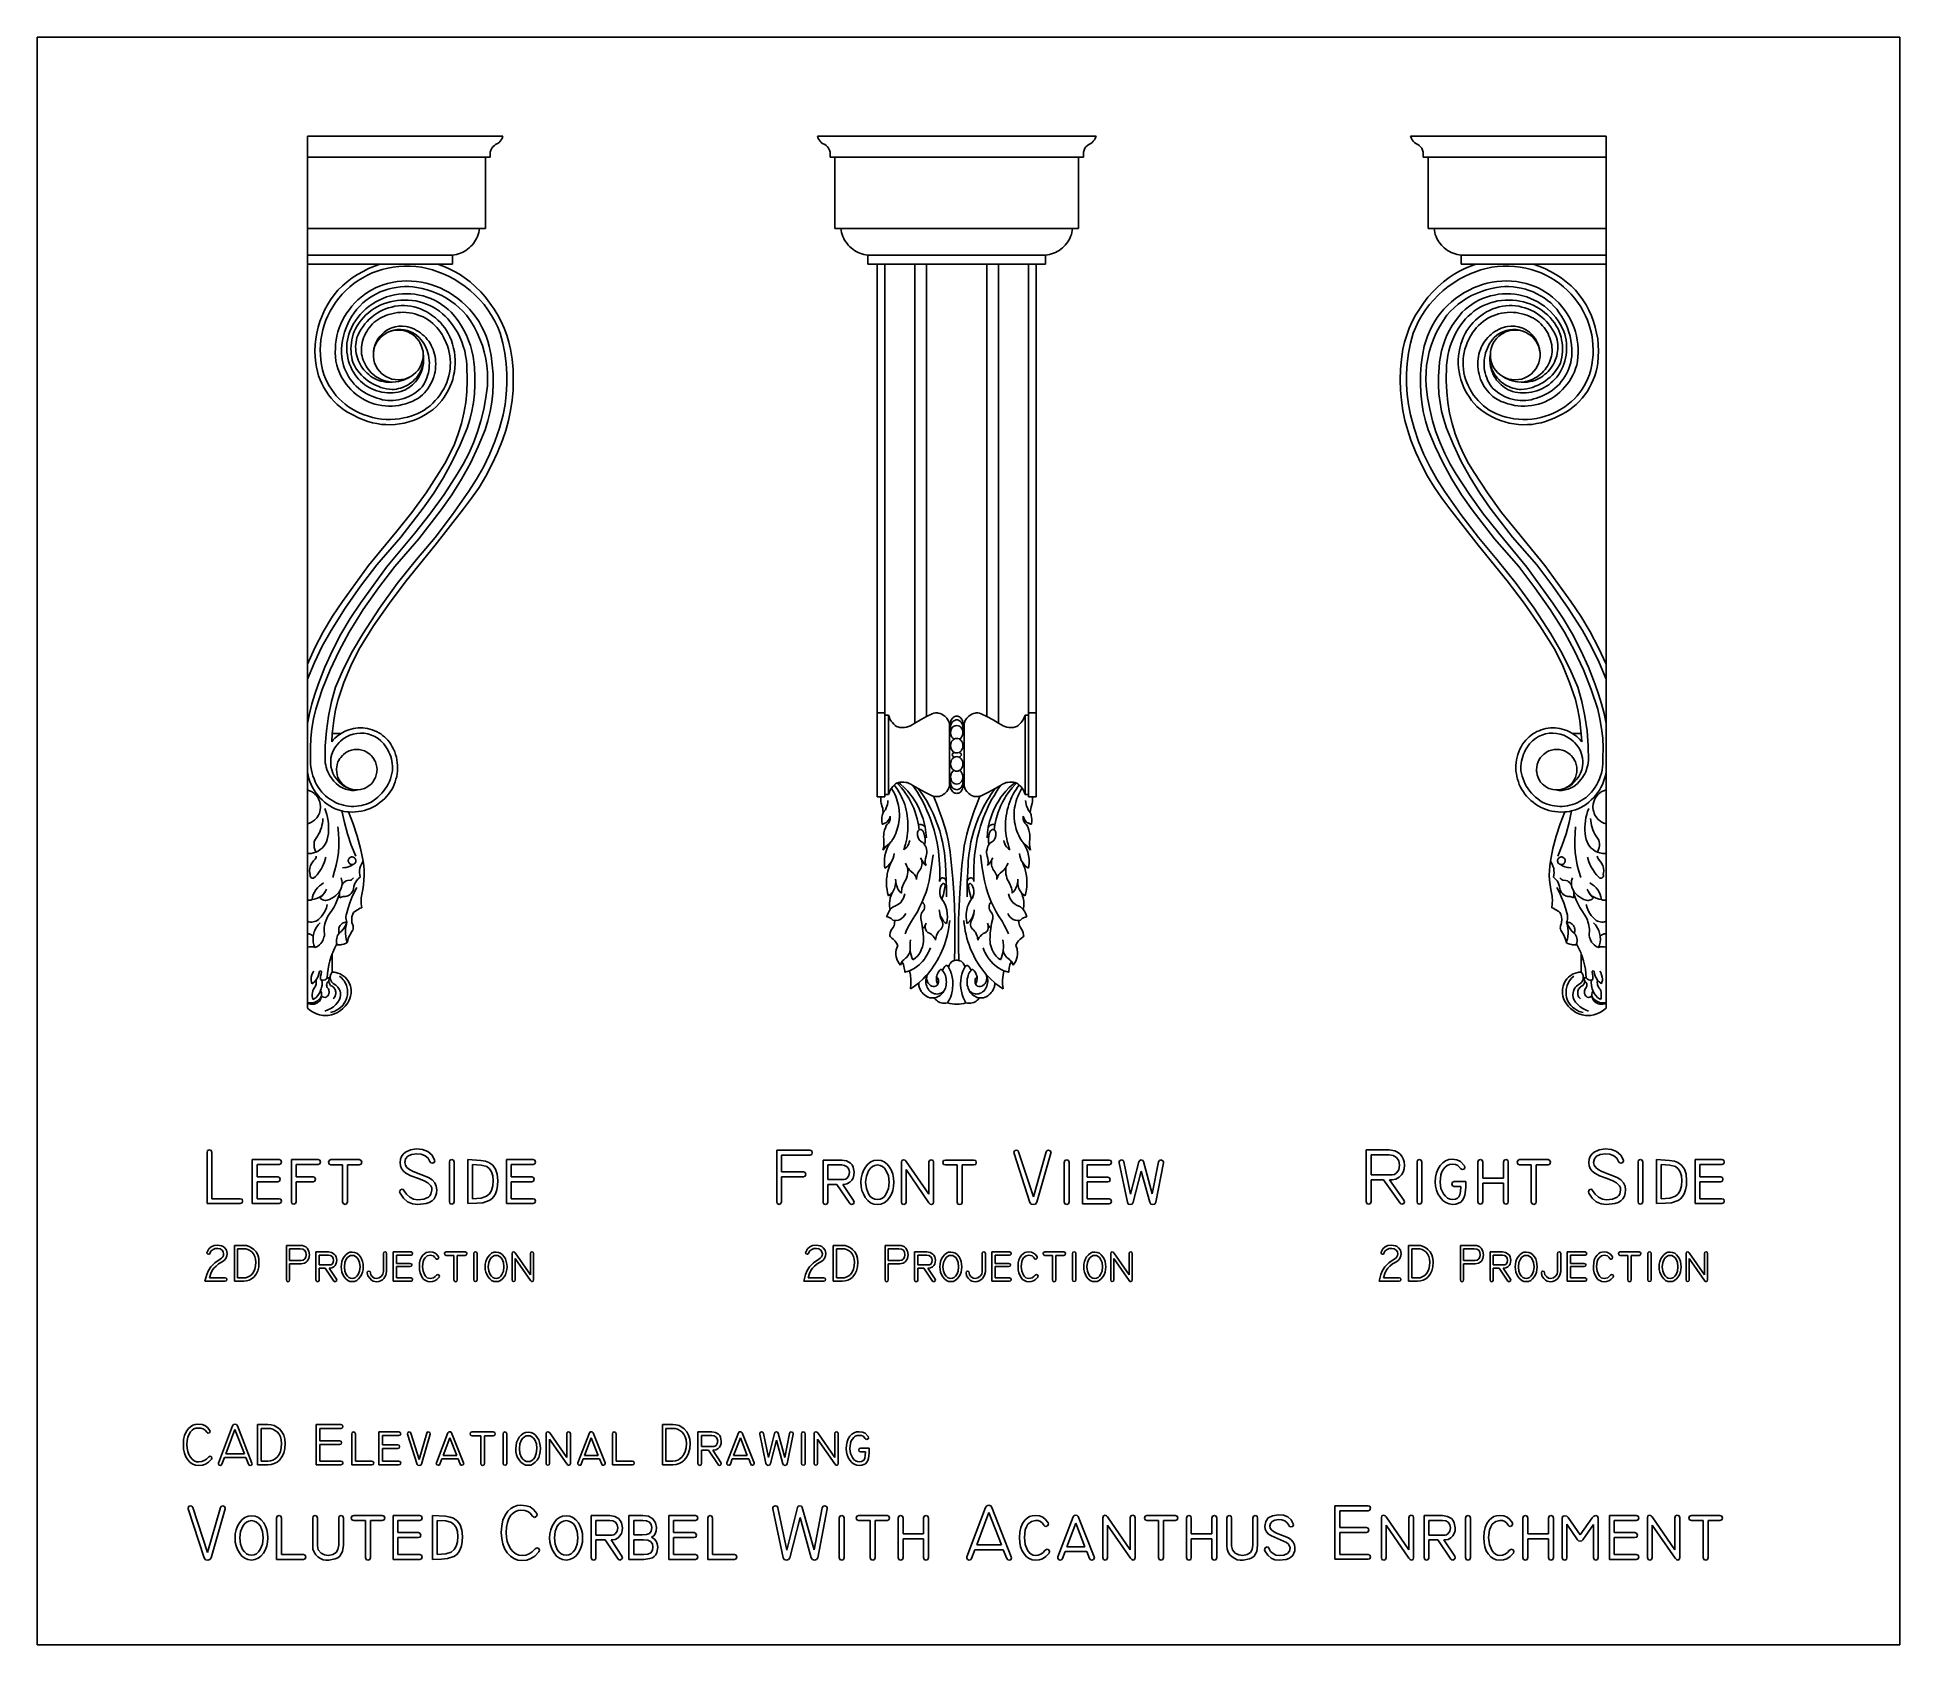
# Model space of a CAD drawing. Extents: x -785 to 785, y -677 to 677.
import ezdxf

# ---------------------------------------------------------------- set-up
doc = ezdxf.new("R2010")
doc.units = 0
doc.header["$MEASUREMENT"] = 0
doc.layers.get('0').update_dxf_attribs({"linetype": 'CONTINUOUS'})

msp = doc.modelspace()

# ---------------------------------------------------------------- linework, layer by layer
at = {"color": 40}
for p, q in [((-785, -677.5), (-785, 677.5)), ((-785, 677.5), (785, 677.5)), ((785, 677.5), (785, -677.5)), ((-640.4, -343.9), (-641.9, -346.5)), ((-638.5, -342.1), (-640.4, -343.9)), ((-636, -341), (-638.5, -342.1)), ((-638.3, -345.5), (-636.8, -344.2)), ((-636.8, -344.2), (-635.1, -343.6)), ((-633.1, -340.6), (-636, -341)), ((-635.1, -343.6), (-632.9, -343.4)), ((-629.7, -341.2), (-633.1, -340.6)), ((-632.9, -343.4), (-630.8, -343.8)), ((-630.8, -343.8), (-629.1, -344.8)), ((-628.2, -341.8), (-629.7, -341.2)), ((-629.1, -344.8), (-628.2, -346.2)), ((-627, -342.8), (-628.2, -341.8)), ((-625.4, -345), (-627, -342.8)), ((-624.9, -347.7), (-625.4, -345)), ((-611.1, -340.9), (-618.8, -340.9)), ((-618.8, -340.9), (-618.8, -371)), ((-616.1, -368.3), (-616.1, -343.7)), ((-616.1, -343.7), (-611.1, -343.7)), ((-608.6, -341.1), (-611.1, -340.9)), ((-611.1, -343.7), (-609.1, -343.9)), ((-609.1, -343.9), (-607.4, -344.4)), ((-606.4, -341.7), (-608.6, -341.1)), ((-607.4, -344.4), (-605.7, -345.2)), ((-604.3, -342.8), (-606.4, -341.7)), ((-605.7, -345.2), (-604.2, -346.4)), ((-602.4, -344.2), (-604.3, -342.8)), ((-600.5, -346.3), (-602.4, -344.2)), ((-563.3, -340.9), (-575, -340.9)), ((-575, -340.9), (-575, -370)), ((-572.3, -353.5), (-572.3, -343.7)), ((-572.3, -343.7), (-563.3, -343.7)), ((-561.5, -341), (-563.3, -340.9)), ((-563.3, -343.7), (-561.1, -344)), ((-559.9, -341.5), (-561.5, -341)), ((-561.1, -344), (-559.6, -344.9)), ((-558.5, -342.2), (-559.9, -341.5)), ((-559.6, -344.9), (-558.6, -346.5)), ((-557.4, -343.1), (-558.5, -342.2)), ((-556, -345.6), (-557.4, -343.1)), ((-135.8, -343.9), (-137.2, -346.5)), ((-133.8, -342.1), (-135.8, -343.9)), ((-131.4, -341), (-133.8, -342.1)), ((-133.7, -345.5), (-132.2, -344.2)), ((-132.2, -344.2), (-130.5, -343.6)), ((-128.4, -340.6), (-131.4, -341)), ((-130.5, -343.6), (-128.2, -343.4)), ((-125, -341.2), (-128.4, -340.6)), ((-128.2, -343.4), (-126.1, -343.8)), ((-126.1, -343.8), (-124.5, -344.8)), ((-123.6, -341.8), (-125, -341.2)), ((-124.5, -344.8), (-123.5, -346.2)), ((-122.4, -342.8), (-123.6, -341.8)), ((-120.8, -345), (-122.4, -342.8)), ((-120.3, -347.7), (-120.8, -345)), ((-106.4, -340.9), (-114.1, -340.9)), ((-114.1, -340.9), (-114.1, -371)), ((-111.4, -368.3), (-111.4, -343.7)), ((-111.4, -343.7), (-106.4, -343.7)), ((-104, -341.1), (-106.4, -340.9)), ((-106.4, -343.7), (-104.5, -343.9)), ((-104.5, -343.9), (-102.7, -344.4)), ((-101.7, -341.7), (-104, -341.1)), ((-102.7, -344.4), (-101.1, -345.2)), ((-99.6, -342.8), (-101.7, -341.7)), ((-101.1, -345.2), (-99.6, -346.4)), ((-97.7, -344.2), (-99.6, -342.8)), ((-95.8, -346.3), (-97.7, -344.2)), ((-58.7, -340.9), (-70.3, -340.9)), ((-70.3, -340.9), (-70.3, -370)), ((-67.6, -353.5), (-67.6, -343.7)), ((-67.6, -343.7), (-58.7, -343.7)), ((-56.8, -341), (-58.7, -340.9)), ((-58.7, -343.7), (-56.5, -344)), ((-55.2, -341.5), (-56.8, -341)), ((-56.5, -344), (-54.9, -344.9)), ((-53.9, -342.2), (-55.2, -341.5)), ((-54.9, -344.9), (-54, -346.5)), ((-52.8, -343.1), (-53.9, -342.2)), ((-51.4, -345.6), (-52.8, -343.1)), ((349.2, -343.9), (347.8, -346.5)), ((351.2, -342.1), (349.2, -343.9)), ((353.6, -341), (351.2, -342.1)), ((351.3, -345.5), (352.8, -344.2)), ((352.8, -344.2), (354.5, -343.6)), ((356.6, -340.6), (353.6, -341)), ((354.5, -343.6), (356.8, -343.4)), ((360, -341.2), (356.6, -340.6)), ((356.8, -343.4), (358.9, -343.8)), ((358.9, -343.8), (360.5, -344.8)), ((361.4, -341.8), (360, -341.2)), ((360.5, -344.8), (361.5, -346.2)), ((362.6, -342.8), (361.4, -341.8)), ((364.2, -345), (362.6, -342.8)), ((364.7, -347.7), (364.2, -345)), ((378.6, -340.9), (370.9, -340.9)), ((370.9, -340.9), (370.9, -371)), ((373.6, -368.3), (373.6, -343.7)), ((373.6, -343.7), (378.6, -343.7)), ((381, -341.1), (378.6, -340.9)), ((378.6, -343.7), (380.5, -343.9)), ((380.5, -343.9), (382.3, -344.4)), ((383.3, -341.7), (381, -341.1)), ((382.3, -344.4), (383.9, -345.2)), ((385.4, -342.8), (383.3, -341.7)), ((383.9, -345.2), (385.4, -346.4)), ((387.3, -344.2), (385.4, -342.8)), ((389.2, -346.3), (387.3, -344.2)), ((426.3, -340.9), (414.7, -340.9)), ((414.7, -340.9), (414.7, -370)), ((417.4, -353.5), (417.4, -343.7)), ((417.4, -343.7), (426.3, -343.7)), ((428.2, -341), (426.3, -340.9)), ((426.3, -343.7), (428.5, -344)), ((429.8, -341.5), (428.2, -341)), ((428.5, -344), (430.1, -344.9)), ((431.1, -342.2), (429.8, -341.5)), ((430.1, -344.9), (431, -346.5)), ((432.2, -343.1), (431.1, -342.2)), ((433.6, -345.6), (432.2, -343.1)), ((-641.9, -346.5), (-642, -347)), ((-642, -347), (-641.7, -348.1)), ((-641.7, -348.1), (-640.6, -348.4)), ((-640.6, -348.4), (-639.9, -348.2)), ((-638.7, -359), (-640.6, -362)), ((-639.9, -348.2), (-639.5, -347.5)), ((-639.5, -347.5), (-638.3, -345.5)), ((-635.3, -355.5), (-638.7, -359)), ((-637.5, -362), (-636.1, -360.1)), ((-636.1, -360.1), (-634.3, -358.3)), ((-630.9, -352.5), (-635.3, -355.5)), ((-634.3, -358.3), (-632.1, -356.5)), ((-632.1, -356.5), (-629.6, -354.9)), ((-629.6, -351.6), (-630.9, -352.5)), ((-628.6, -350.5), (-629.6, -351.6)), ((-629.6, -354.9), (-627.5, -353.5)), ((-628, -349.3), (-628.6, -350.5)), ((-628.2, -346.2), (-627.9, -347.9)), ((-627.9, -347.9), (-628, -349.3)), ((-627.5, -353.5), (-626.1, -351.8)), ((-626.1, -351.8), (-625.2, -349.8)), ((-625.2, -349.8), (-624.9, -347.7)), ((-604.2, -346.4), (-602.7, -348.1)), ((-602.7, -348.1), (-601.6, -350.1)), ((-601.6, -361), (-602.7, -363.4)), ((-601.6, -350.1), (-601, -352.4)), ((-601, -358.2), (-601.6, -361)), ((-601, -352.4), (-600.8, -355.1)), ((-600.8, -355.1), (-601, -358.2)), ((-599.1, -348.9), (-600.5, -346.3)), ((-598.3, -351.8), (-599.1, -348.9)), ((-599.1, -362.3), (-598.3, -358.9)), ((-598.1, -355.1), (-598.3, -351.8)), ((-598.3, -358.9), (-598.1, -355.1)), ((-562.6, -353.5), (-572.3, -353.5)), ((-572.3, -370), (-572.3, -356.3)), ((-572.3, -356.3), (-562.6, -356.3)), ((-560.8, -353.2), (-562.6, -353.5)), ((-562.6, -356.3), (-559.6, -355.8)), ((-559.4, -352.2), (-560.8, -353.2)), ((-559.6, -355.8), (-558.4, -355.1)), ((-558.6, -350.7), (-559.4, -352.2)), ((-558.6, -346.5), (-558.3, -348.8)), ((-558.3, -348.8), (-558.6, -350.7)), ((-558.4, -355.1), (-557.4, -354.2)), ((-557.4, -354.2), (-556, -351.8)), ((-555.6, -348.8), (-556, -345.6)), ((-556, -351.8), (-555.6, -348.8)), ((-539.6, -346.4), (-550.1, -346.4)), ((-550.1, -346.4), (-550.1, -370)), ((-547.4, -357.4), (-547.4, -349.2)), ((-547.4, -349.2), (-539.6, -349.2)), ((-538.3, -357.4), (-547.4, -357.4)), ((-547.4, -370.1), (-547.4, -360.2)), ((-547.4, -360.2), (-542.3, -360.2)), ((-542.3, -360.2), (-535, -370.9)), ((-536.9, -346.9), (-539.6, -346.4)), ((-539.6, -349.2), (-537.9, -349.4)), ((-532.8, -369.3), (-539, -360.2)), ((-539, -360.2), (-538.3, -360.2)), ((-537.4, -357.2), (-538.3, -357.4)), ((-538.3, -360.2), (-536.7, -359.8)), ((-537.9, -349.4), (-536.5, -350.2)), ((-536.5, -356.6), (-537.4, -357.2)), ((-534.7, -348.2), (-536.9, -346.9)), ((-536.7, -359.8), (-535, -358.9)), ((-536.5, -350.2), (-535.6, -351.5)), ((-535.6, -355.2), (-536.5, -356.6)), ((-535.6, -351.5), (-535.3, -353.3)), ((-535.3, -353.3), (-535.6, -355.2)), ((-535, -358.9), (-534, -357.8)), ((-533.8, -349.2), (-534.7, -348.2)), ((-534, -357.8), (-533.2, -356.6)), ((-533.1, -350.4), (-533.8, -349.2)), ((-533.2, -356.6), (-532.7, -355.1)), ((-532.6, -353.3), (-533.1, -350.4)), ((-532.7, -355.1), (-532.6, -353.3)), ((-528.6, -356.6), (-528.8, -358.9)), ((-528.8, -358.9), (-528.6, -361.3)), ((-528.2, -354.4), (-528.6, -356.6)), ((-527.4, -352.3), (-528.2, -354.4)), ((-526.3, -350.4), (-527.4, -352.3)), ((-524.8, -348.7), (-526.3, -350.4)), ((-526.1, -358.9), (-525.7, -355.4)), ((-525.7, -362.5), (-526.1, -358.9)), ((-525.7, -355.4), (-524.5, -352.4)), ((-523.2, -347.5), (-524.8, -348.7)), ((-524.5, -352.4), (-523.4, -351)), ((-523.4, -351), (-522.3, -350.1)), ((-521.5, -346.7), (-523.2, -347.5)), ((-522.3, -350.1), (-521, -349.5)), ((-519.5, -346.5), (-521.5, -346.7)), ((-521, -349.5), (-519.5, -349.3)), ((-517.5, -346.8), (-519.5, -346.5)), ((-519.5, -349.3), (-518, -349.5)), ((-518, -349.5), (-516.6, -350.1)), ((-515.6, -347.5), (-517.5, -346.8)), ((-516.6, -350.1), (-515.5, -351)), ((-514, -348.7), (-515.6, -347.5)), ((-515.5, -351), (-514.5, -352.4)), ((-514.5, -352.4), (-513.3, -355.4)), ((-512.6, -350.5), (-514, -348.7)), ((-513.3, -355.4), (-512.9, -358.9)), ((-512.9, -358.9), (-513.3, -362.5)), ((-511.6, -352.3), (-512.6, -350.5)), ((-510.9, -354.4), (-511.6, -352.3)), ((-510.4, -356.6), (-510.9, -354.4)), ((-510.3, -358.9), (-510.4, -356.6)), ((-510.4, -361.3), (-510.3, -358.9)), ((-492.8, -346.7), (-493.2, -347.8)), ((-493.2, -347.8), (-493.2, -363)), ((-491.8, -346.4), (-492.8, -346.7)), ((-490.8, -346.7), (-491.8, -346.4)), ((-490.5, -347.8), (-490.8, -346.7)), ((-490.5, -363), (-490.5, -347.8)), ((-469.9, -346.4), (-484.9, -346.4)), ((-484.9, -346.4), (-484.9, -371.1)), ((-482.3, -356), (-482.3, -349.1)), ((-482.3, -349.1), (-469.9, -349.1)), ((-470.6, -356), (-482.3, -356)), ((-482.3, -368.3), (-482.3, -358.8)), ((-482.3, -358.8), (-470.6, -358.8)), ((-469.6, -356.4), (-470.6, -356)), ((-470.6, -358.8), (-469.6, -358.5)), ((-468.9, -346.8), (-469.9, -346.4)), ((-469.9, -349.1), (-468.9, -348.8)), ((-469.3, -357.4), (-469.6, -356.4)), ((-469.6, -358.5), (-469.3, -357.4)), ((-468.6, -347.8), (-468.9, -346.8)), ((-468.9, -348.8), (-468.6, -347.8)), ((-462.7, -355.7), (-462.9, -358.7)), ((-462.9, -358.7), (-462.7, -361.5)), ((-462.1, -353.1), (-462.7, -355.7)), ((-461.2, -350.8), (-462.1, -353.1)), ((-459.9, -349), (-461.2, -350.8)), ((-460.2, -358.7), (-459.6, -354.4)), ((-459.7, -362.7), (-460.2, -358.7)), ((-458.6, -347.9), (-459.9, -349)), ((-459.6, -354.4), (-459, -352.7)), ((-459, -352.7), (-458.1, -351.3)), ((-457.2, -347), (-458.6, -347.9)), ((-458.1, -351.3), (-456.2, -349.7)), ((-455.6, -346.5), (-457.2, -347)), ((-456.2, -349.7), (-453.9, -349.1)), ((-454, -346.4), (-455.6, -346.5)), ((-451.6, -346.6), (-454, -346.4)), ((-453.9, -349.1), (-452.4, -349.3)), ((-452.4, -349.3), (-451.1, -349.8)), ((-449.7, -347.3), (-451.6, -346.6)), ((-451.1, -349.8), (-450, -350.7)), ((-450, -350.7), (-449.1, -351.9)), ((-448.2, -348.6), (-449.7, -347.3)), ((-449.1, -351.9), (-448.6, -352.4)), ((-448.6, -352.4), (-448, -352.6)), ((-446.8, -350.5), (-448.2, -348.6)), ((-448, -352.6), (-447.1, -352.2)), ((-447.1, -352.2), (-446.6, -351.2)), ((-446.6, -351.2), (-446.8, -350.5)), ((-441.4, -346.8), (-441.7, -347.8)), ((-441.7, -347.8), (-441.4, -348.9)), ((-440.3, -346.4), (-441.4, -346.8)), ((-441.4, -348.9), (-440.3, -349.3)), ((-424.4, -346.4), (-440.3, -346.4)), ((-440.3, -349.3), (-433.8, -349.3)), ((-433.8, -349.3), (-433.8, -370)), ((-431, -370), (-431, -349.3)), ((-431, -349.3), (-424.4, -349.3)), ((-423.3, -346.8), (-424.4, -346.4)), ((-424.4, -349.3), (-423.3, -348.9)), ((-422.9, -347.8), (-423.3, -346.8)), ((-423.3, -348.9), (-422.9, -347.8)), ((-416.6, -346.7), (-417, -347.8)), ((-417, -347.8), (-417, -370)), ((-415.6, -346.4), (-416.6, -346.7)), ((-414.6, -346.7), (-415.6, -346.4)), ((-414.2, -347.8), (-414.6, -346.7)), ((-414.2, -370), (-414.2, -347.8)), ((-407.3, -356.6), (-407.5, -358.9)), ((-407.5, -358.9), (-407.3, -361.3)), ((-406.9, -354.4), (-407.3, -356.6)), ((-406.1, -352.3), (-406.9, -354.4)), ((-405, -350.4), (-406.1, -352.3)), ((-403.6, -348.7), (-405, -350.4)), ((-404.8, -358.9), (-404.4, -355.4)), ((-404.4, -362.5), (-404.8, -358.9)), ((-404.4, -355.4), (-403.2, -352.4)), ((-402, -347.5), (-403.6, -348.7)), ((-403.2, -352.4), (-402.2, -351)), ((-402.2, -351), (-401, -350.1)), ((-400.2, -346.7), (-402, -347.5)), ((-401, -350.1), (-399.7, -349.5)), ((-398.2, -346.5), (-400.2, -346.7)), ((-399.7, -349.5), (-398.2, -349.3)), ((-396.2, -346.8), (-398.2, -346.5)), ((-398.2, -349.3), (-396.7, -349.5)), ((-396.7, -349.5), (-395.4, -350.1)), ((-394.4, -347.5), (-396.2, -346.8)), ((-395.4, -350.1), (-394.2, -351)), ((-392.7, -348.7), (-394.4, -347.5)), ((-394.2, -351), (-393.2, -352.4)), ((-393.2, -352.4), (-392, -355.4)), ((-391.3, -350.5), (-392.7, -348.7)), ((-391.7, -358.9), (-392.1, -362.5)), ((-392, -355.4), (-391.7, -358.9)), ((-390.3, -352.3), (-391.3, -350.5)), ((-389.6, -354.4), (-390.3, -352.3)), ((-389.1, -356.6), (-389.6, -354.4)), ((-389, -358.9), (-389.1, -356.6)), ((-389.1, -361.3), (-389, -358.9)), ((-384.5, -346.6), (-384.8, -347.6)), ((-384.8, -347.6), (-384.8, -370)), ((-383.5, -346.3), (-384.5, -346.6)), ((-382.7, -346.5), (-383.5, -346.3)), ((-382, -347.2), (-382.7, -346.5)), ((-382.1, -370), (-382.1, -351.8)), ((-382.1, -351.8), (-369.3, -370.4)), ((-369.3, -365.7), (-382, -347.2)), ((-369, -346.6), (-369.3, -347.7)), ((-369.3, -347.7), (-369.3, -365.7)), ((-368, -346.3), (-369, -346.6)), ((-367, -346.6), (-368, -346.3)), ((-366.6, -347.7), (-367, -346.6)), ((-366.6, -370), (-366.6, -347.7)), ((-137.2, -346.5), (-137.4, -347)), ((-137.4, -347), (-137, -348.1)), ((-137, -348.1), (-136, -348.4)), ((-136, -348.4), (-135.3, -348.2)), ((-134.1, -359), (-136, -362)), ((-135.3, -348.2), (-134.8, -347.5)), ((-134.8, -347.5), (-133.7, -345.5)), ((-130.7, -355.5), (-134.1, -359)), ((-132.9, -362), (-131.4, -360.1)), ((-131.4, -360.1), (-129.7, -358.3)), ((-126.2, -352.5), (-130.7, -355.5)), ((-129.7, -358.3), (-127.5, -356.5)), ((-127.5, -356.5), (-124.9, -354.9)), ((-124.9, -351.6), (-126.2, -352.5)), ((-124, -350.5), (-124.9, -351.6)), ((-124.9, -354.9), (-122.9, -353.5)), ((-123.4, -349.3), (-124, -350.5)), ((-123.5, -346.2), (-123.2, -347.9)), ((-123.2, -347.9), (-123.4, -349.3)), ((-122.9, -353.5), (-121.4, -351.8)), ((-121.4, -351.8), (-120.6, -349.8)), ((-120.6, -349.8), (-120.3, -347.7)), ((-99.6, -346.4), (-98.1, -348.1)), ((-98.1, -348.1), (-97, -350.1)), ((-97, -361), (-98, -363.4)), ((-97, -350.1), (-96.3, -352.4)), ((-96.3, -358.2), (-97, -361)), ((-96.3, -352.4), (-96.1, -355.1)), ((-96.1, -355.1), (-96.3, -358.2)), ((-94.5, -348.9), (-95.8, -346.3)), ((-93.7, -351.8), (-94.5, -348.9)), ((-94.5, -362.3), (-93.7, -358.9)), ((-93.4, -355.1), (-93.7, -351.8)), ((-93.7, -358.9), (-93.4, -355.1)), ((-57.9, -353.5), (-67.6, -353.5)), ((-67.6, -370), (-67.6, -356.3)), ((-67.6, -356.3), (-57.9, -356.3)), ((-56.1, -353.2), (-57.9, -353.5)), ((-57.9, -356.3), (-55, -355.8)), ((-54.8, -352.2), (-56.1, -353.2)), ((-55, -355.8), (-53.7, -355.1)), ((-53.9, -350.7), (-54.8, -352.2)), ((-54, -346.5), (-53.7, -348.8)), ((-53.7, -348.8), (-53.9, -350.7)), ((-53.7, -355.1), (-52.7, -354.2)), ((-52.7, -354.2), (-51.4, -351.8)), ((-50.9, -348.8), (-51.4, -345.6)), ((-51.4, -351.8), (-50.9, -348.8)), ((-35, -346.4), (-45.4, -346.4)), ((-45.4, -346.4), (-45.4, -370)), ((-42.7, -357.4), (-42.7, -349.2)), ((-42.7, -349.2), (-35, -349.2)), ((-33.6, -357.4), (-42.7, -357.4)), ((-42.7, -370.1), (-42.7, -360.2)), ((-42.7, -360.2), (-37.6, -360.2)), ((-37.6, -360.2), (-30.3, -370.9)), ((-32.3, -346.9), (-35, -346.4)), ((-35, -349.2), (-33.3, -349.4)), ((-28.2, -369.3), (-34.3, -360.2)), ((-34.3, -360.2), (-33.6, -360.2)), ((-32.8, -357.2), (-33.6, -357.4)), ((-33.6, -360.2), (-32, -359.8)), ((-33.3, -349.4), (-31.9, -350.2)), ((-31.8, -356.6), (-32.8, -357.2)), ((-30.1, -348.2), (-32.3, -346.9)), ((-32, -359.8), (-30.4, -358.9)), ((-31.9, -350.2), (-30.9, -351.5)), ((-30.9, -355.2), (-31.8, -356.6)), ((-30.9, -351.5), (-30.6, -353.3)), ((-30.6, -353.3), (-30.9, -355.2)), ((-30.4, -358.9), (-29.3, -357.8)), ((-29.1, -349.2), (-30.1, -348.2)), ((-29.3, -357.8), (-28.5, -356.6)), ((-28.5, -350.4), (-29.1, -349.2)), ((-27.9, -353.3), (-28.5, -350.4)), ((-28.5, -356.6), (-28.1, -355.1)), ((-28.1, -355.1), (-27.9, -353.3)), ((-24, -356.6), (-24.1, -358.9)), ((-24.1, -358.9), (-24, -361.3)), ((-23.5, -354.4), (-24, -356.6)), ((-22.7, -352.3), (-23.5, -354.4)), ((-21.6, -350.4), (-22.7, -352.3)), ((-20.2, -348.7), (-21.6, -350.4)), ((-21.5, -358.9), (-21, -355.4)), ((-21.1, -362.5), (-21.5, -358.9)), ((-21, -355.4), (-19.8, -352.4)), ((-18.6, -347.5), (-20.2, -348.7)), ((-19.8, -352.4), (-18.8, -351)), ((-18.8, -351), (-17.6, -350.1)), ((-16.8, -346.7), (-18.6, -347.5)), ((-17.6, -350.1), (-16.3, -349.5)), ((-14.9, -346.5), (-16.8, -346.7)), ((-16.3, -349.5), (-14.9, -349.3)), ((-12.8, -346.8), (-14.9, -346.5)), ((-14.9, -349.3), (-13.3, -349.5)), ((-13.3, -349.5), (-12, -350.1)), ((-11, -347.5), (-12.8, -346.8)), ((-12, -350.1), (-10.8, -351)), ((-9.4, -348.7), (-11, -347.5)), ((-10.8, -351), (-9.8, -352.4)), ((-9.8, -352.4), (-8.7, -355.4)), ((-8, -350.5), (-9.4, -348.7)), ((-8.7, -355.4), (-8.3, -358.9)), ((-8.3, -358.9), (-8.7, -362.5)), ((-6.9, -352.3), (-8, -350.5)), ((-6.2, -354.4), (-6.9, -352.3)), ((-5.8, -356.6), (-6.2, -354.4)), ((-5.6, -358.9), (-5.8, -356.6)), ((-5.8, -361.3), (-5.6, -358.9)), ((11.8, -346.7), (11.5, -347.8)), ((11.5, -347.8), (11.5, -363)), ((12.8, -346.4), (11.8, -346.7)), ((13.8, -346.7), (12.8, -346.4)), ((14.2, -347.8), (13.8, -346.7)), ((14.2, -363), (14.2, -347.8)), ((34.7, -346.4), (19.7, -346.4)), ((19.7, -346.4), (19.7, -371.1)), ((22.4, -356), (22.4, -349.1)), ((22.4, -349.1), (34.7, -349.1)), ((34, -356), (22.4, -356)), ((22.4, -368.3), (22.4, -358.8)), ((22.4, -358.8), (34, -358.8)), ((35, -356.4), (34, -356)), ((34, -358.8), (35, -358.5)), ((35.8, -346.8), (34.7, -346.4)), ((34.7, -349.1), (35.8, -348.8)), ((35.3, -357.4), (35, -356.4)), ((35, -358.5), (35.3, -357.4)), ((36.1, -347.8), (35.8, -346.8)), ((35.8, -348.8), (36.1, -347.8)), ((42, -355.7), (41.8, -358.7)), ((41.8, -358.7), (41.9, -361.5)), ((42.5, -353.1), (42, -355.7)), ((43.5, -350.8), (42.5, -353.1)), ((44.8, -349), (43.5, -350.8)), ((44.5, -358.7), (45, -354.4)), ((44.9, -362.7), (44.5, -358.7)), ((46.1, -347.9), (44.8, -349)), ((45, -354.4), (45.6, -352.7)), ((45.6, -352.7), (46.5, -351.3)), ((47.5, -347), (46.1, -347.9)), ((46.5, -351.3), (48.5, -349.7)), ((49, -346.5), (47.5, -347)), ((48.5, -349.7), (50.8, -349.1)), ((50.7, -346.4), (49, -346.5)), ((53, -346.6), (50.7, -346.4)), ((50.8, -349.1), (52.3, -349.3)), ((52.3, -349.3), (53.6, -349.8)), ((54.9, -347.3), (53, -346.6)), ((53.6, -349.8), (54.7, -350.7)), ((54.7, -350.7), (55.5, -351.9)), ((56.5, -348.6), (54.9, -347.3)), ((55.5, -351.9), (56, -352.4)), ((56, -352.4), (56.6, -352.6)), ((57.8, -350.5), (56.5, -348.6)), ((56.6, -352.6), (57.6, -352.2)), ((57.6, -352.2), (58, -351.2)), ((58, -351.2), (57.8, -350.5)), ((63.3, -346.8), (62.9, -347.8)), ((62.9, -347.8), (63.3, -348.9)), ((64.3, -346.4), (63.3, -346.8)), ((63.3, -348.9), (64.3, -349.3)), ((80.3, -346.4), (64.3, -346.4)), ((64.3, -349.3), (70.9, -349.3)), ((70.9, -349.3), (70.9, -370)), ((73.7, -370), (73.7, -349.3)), ((73.7, -349.3), (80.3, -349.3)), ((81.4, -346.8), (80.3, -346.4)), ((80.3, -349.3), (81.4, -348.9)), ((81.7, -347.8), (81.4, -346.8)), ((81.4, -348.9), (81.7, -347.8)), ((88, -346.7), (87.7, -347.8)), ((87.7, -347.8), (87.7, -370)), ((89.1, -346.4), (88, -346.7)), ((90.1, -346.7), (89.1, -346.4)), ((90.4, -347.8), (90.1, -346.7)), ((90.4, -370), (90.4, -347.8)), ((97.3, -356.6), (97.2, -358.9)), ((97.2, -358.9), (97.3, -361.3)), ((97.8, -354.4), (97.3, -356.6)), ((98.6, -352.3), (97.8, -354.4)), ((99.6, -350.4), (98.6, -352.3)), ((101.1, -348.7), (99.6, -350.4)), ((99.8, -358.9), (100.2, -355.4)), ((100.2, -362.5), (99.8, -358.9)), ((100.2, -355.4), (101.5, -352.4)), ((102.7, -347.5), (101.1, -348.7)), ((101.5, -352.4), (102.5, -351)), ((102.5, -351), (103.6, -350.1)), ((104.5, -346.7), (102.7, -347.5)), ((103.6, -350.1), (105, -349.5)), ((106.4, -346.5), (104.5, -346.7)), ((105, -349.5), (106.4, -349.3)), ((108.5, -346.8), (106.4, -346.5)), ((106.4, -349.3), (107.9, -349.5)), ((107.9, -349.5), (109.3, -350.1)), ((110.3, -347.5), (108.5, -346.8)), ((109.3, -350.1), (110.5, -351)), ((111.9, -348.7), (110.3, -347.5)), ((110.5, -351), (111.4, -352.4)), ((111.4, -352.4), (112.6, -355.4)), ((113.3, -350.5), (111.9, -348.7)), ((112.6, -355.4), (113, -358.9)), ((113, -358.9), (112.6, -362.5)), ((114.3, -352.3), (113.3, -350.5)), ((115.1, -354.4), (114.3, -352.3)), ((115.5, -356.6), (115.1, -354.4)), ((115.7, -358.9), (115.5, -356.6)), ((115.5, -361.3), (115.7, -358.9)), ((120.2, -346.6), (119.9, -347.6)), ((119.9, -347.6), (119.9, -370)), ((121.1, -346.3), (120.2, -346.6)), ((121.9, -346.5), (121.1, -346.3)), ((122.6, -347.2), (121.9, -346.5)), ((122.5, -370), (122.5, -351.8)), ((122.5, -351.8), (135.4, -370.4)), ((135.4, -365.7), (122.6, -347.2)), ((135.7, -346.6), (135.4, -347.7)), ((135.4, -347.7), (135.4, -365.7)), ((136.7, -346.3), (135.7, -346.6)), ((137.7, -346.6), (136.7, -346.3)), ((138, -347.7), (137.7, -346.6)), ((138, -370), (138, -347.7)), ((347.8, -346.5), (347.6, -347)), ((347.6, -347), (348, -348.1)), ((348, -348.1), (349, -348.4)), ((349, -348.4), (349.7, -348.2)), ((350.9, -359), (349, -362)), ((349.7, -348.2), (350.2, -347.5)), ((350.2, -347.5), (351.3, -345.5)), ((354.3, -355.5), (350.9, -359)), ((352.1, -362), (353.6, -360.1)), ((353.6, -360.1), (355.3, -358.3)), ((358.8, -352.5), (354.3, -355.5)), ((355.3, -358.3), (357.5, -356.5)), ((357.5, -356.5), (360.1, -354.9)), ((360.1, -351.6), (358.8, -352.5)), ((361, -350.5), (360.1, -351.6)), ((360.1, -354.9), (362.1, -353.5)), ((361.6, -349.3), (361, -350.5)), ((361.5, -346.2), (361.8, -347.9)), ((361.8, -347.9), (361.6, -349.3)), ((362.1, -353.5), (363.6, -351.8)), ((363.6, -351.8), (364.4, -349.8)), ((364.4, -349.8), (364.7, -347.7)), ((385.4, -346.4), (386.9, -348.1)), ((386.9, -348.1), (388, -350.1)), ((388, -361), (387, -363.4)), ((388, -350.1), (388.7, -352.4)), ((388.7, -358.2), (388, -361)), ((388.7, -352.4), (388.9, -355.1)), ((388.9, -355.1), (388.7, -358.2)), ((390.5, -348.9), (389.2, -346.3)), ((391.3, -351.8), (390.5, -348.9)), ((390.5, -362.3), (391.3, -358.9)), ((391.6, -355.1), (391.3, -351.8)), ((391.3, -358.9), (391.6, -355.1)), ((427.1, -353.5), (417.4, -353.5)), ((417.4, -370), (417.4, -356.3)), ((417.4, -356.3), (427.1, -356.3)), ((428.9, -353.2), (427.1, -353.5)), ((427.1, -356.3), (430, -355.8)), ((430.2, -352.2), (428.9, -353.2)), ((430, -355.8), (431.3, -355.1)), ((431.1, -350.7), (430.2, -352.2)), ((431, -346.5), (431.3, -348.8)), ((431.3, -348.8), (431.1, -350.7)), ((431.3, -355.1), (432.3, -354.2)), ((432.3, -354.2), (433.6, -351.8)), ((434.1, -348.8), (433.6, -345.6)), ((433.6, -351.8), (434.1, -348.8)), ((450, -346.4), (439.6, -346.4)), ((439.6, -346.4), (439.6, -370)), ((442.3, -357.4), (442.3, -349.2)), ((442.3, -349.2), (450, -349.2)), ((451.4, -357.4), (442.3, -357.4)), ((442.3, -370.1), (442.3, -360.2)), ((442.3, -360.2), (447.4, -360.2)), ((447.4, -360.2), (454.7, -370.9)), ((452.7, -346.9), (450, -346.4)), ((450, -349.2), (451.7, -349.4)), ((456.8, -369.3), (450.7, -360.2)), ((450.7, -360.2), (451.4, -360.2)), ((452.2, -357.2), (451.4, -357.4)), ((451.4, -360.2), (453, -359.8)), ((451.7, -349.4), (453.1, -350.2)), ((453.2, -356.6), (452.2, -357.2)), ((454.9, -348.2), (452.7, -346.9)), ((453, -359.8), (454.6, -358.9)), ((453.1, -350.2), (454.1, -351.5)), ((454.1, -355.2), (453.2, -356.6)), ((454.1, -351.5), (454.4, -353.3)), ((454.4, -353.3), (454.1, -355.2)), ((454.6, -358.9), (455.7, -357.8)), ((455.9, -349.2), (454.9, -348.2)), ((455.7, -357.8), (456.5, -356.6)), ((456.5, -350.4), (455.9, -349.2)), ((457.1, -353.3), (456.5, -350.4)), ((456.5, -356.6), (456.9, -355.1)), ((456.9, -355.1), (457.1, -353.3)), ((461, -356.6), (460.9, -358.9)), ((460.9, -358.9), (461, -361.3)), ((461.5, -354.4), (461, -356.6)), ((462.3, -352.3), (461.5, -354.4)), ((463.4, -350.4), (462.3, -352.3)), ((464.8, -348.7), (463.4, -350.4)), ((463.5, -358.9), (464, -355.4)), ((463.9, -362.5), (463.5, -358.9)), ((464, -355.4), (465.2, -352.4)), ((466.4, -347.5), (464.8, -348.7)), ((465.2, -352.4), (466.2, -351)), ((466.2, -351), (467.4, -350.1)), ((468.2, -346.7), (466.4, -347.5)), ((467.4, -350.1), (468.7, -349.5)), ((470.1, -346.5), (468.2, -346.7)), ((468.7, -349.5), (470.1, -349.3)), ((472.2, -346.8), (470.1, -346.5)), ((470.1, -349.3), (471.7, -349.5)), ((471.7, -349.5), (473, -350.1)), ((474, -347.5), (472.2, -346.8)), ((473, -350.1), (474.2, -351)), ((475.6, -348.7), (474, -347.5)), ((474.2, -351), (475.2, -352.4)), ((475.2, -352.4), (476.3, -355.4)), ((477, -350.5), (475.6, -348.7)), ((476.3, -355.4), (476.7, -358.9)), ((476.7, -358.9), (476.3, -362.5)), ((478.1, -352.3), (477, -350.5)), ((478.8, -354.4), (478.1, -352.3)), ((479.2, -356.6), (478.8, -354.4)), ((479.4, -358.9), (479.2, -356.6)), ((479.2, -361.3), (479.4, -358.9)), ((496.8, -346.7), (496.5, -347.8)), ((496.5, -347.8), (496.5, -363)), ((497.8, -346.4), (496.8, -346.7)), ((498.8, -346.7), (497.8, -346.4)), ((499.2, -347.8), (498.8, -346.7)), ((499.2, -363), (499.2, -347.8)), ((519.7, -346.4), (504.7, -346.4)), ((504.7, -346.4), (504.7, -371.1)), ((507.4, -356), (507.4, -349.1)), ((507.4, -349.1), (519.7, -349.1)), ((519, -356), (507.4, -356)), ((507.4, -368.3), (507.4, -358.8)), ((507.4, -358.8), (519, -358.8)), ((520, -356.4), (519, -356)), ((519, -358.8), (520, -358.5)), ((520.8, -346.8), (519.7, -346.4)), ((519.7, -349.1), (520.8, -348.8)), ((520.3, -357.4), (520, -356.4)), ((520, -358.5), (520.3, -357.4)), ((521.1, -347.8), (520.8, -346.8)), ((520.8, -348.8), (521.1, -347.8)), ((527, -355.7), (526.8, -358.7)), ((526.8, -358.7), (526.9, -361.5)), ((527.5, -353.1), (527, -355.7)), ((528.5, -350.8), (527.5, -353.1)), ((529.8, -349), (528.5, -350.8)), ((529.5, -358.7), (530, -354.4)), ((529.9, -362.7), (529.5, -358.7)), ((531.1, -347.9), (529.8, -349)), ((530, -354.4), (530.6, -352.7)), ((530.6, -352.7), (531.5, -351.3)), ((532.5, -347), (531.1, -347.9)), ((531.5, -351.3), (533.5, -349.7)), ((534, -346.5), (532.5, -347)), ((533.5, -349.7), (535.8, -349.1)), ((535.7, -346.4), (534, -346.5)), ((538, -346.6), (535.7, -346.4)), ((535.8, -349.1), (537.3, -349.3)), ((537.3, -349.3), (538.6, -349.8)), ((539.9, -347.3), (538, -346.6)), ((538.6, -349.8), (539.7, -350.7)), ((539.7, -350.7), (540.5, -351.9)), ((541.5, -348.6), (539.9, -347.3)), ((540.5, -351.9), (541, -352.4)), ((541, -352.4), (541.6, -352.6)), ((542.8, -350.5), (541.5, -348.6)), ((541.6, -352.6), (542.6, -352.2)), ((542.6, -352.2), (543, -351.2)), ((543, -351.2), (542.8, -350.5)), ((548.3, -346.8), (547.9, -347.8)), ((547.9, -347.8), (548.3, -348.9)), ((549.3, -346.4), (548.3, -346.8)), ((548.3, -348.9), (549.3, -349.3)), ((565.3, -346.4), (549.3, -346.4)), ((549.3, -349.3), (555.9, -349.3)), ((555.9, -349.3), (555.9, -370)), ((558.7, -370), (558.7, -349.3)), ((558.7, -349.3), (565.3, -349.3)), ((566.4, -346.8), (565.3, -346.4)), ((565.3, -349.3), (566.4, -348.9)), ((566.7, -347.8), (566.4, -346.8)), ((566.4, -348.9), (566.7, -347.8)), ((573, -346.7), (572.7, -347.8)), ((572.7, -347.8), (572.7, -370)), ((574.1, -346.4), (573, -346.7)), ((575.1, -346.7), (574.1, -346.4)), ((575.4, -347.8), (575.1, -346.7)), ((575.4, -370), (575.4, -347.8)), ((582.3, -356.6), (582.2, -358.9)), ((582.2, -358.9), (582.3, -361.3)), ((582.8, -354.4), (582.3, -356.6)), ((583.6, -352.3), (582.8, -354.4)), ((584.6, -350.4), (583.6, -352.3)), ((586.1, -348.7), (584.6, -350.4)), ((584.8, -358.9), (585.2, -355.4)), ((585.2, -362.5), (584.8, -358.9)), ((585.2, -355.4), (586.5, -352.4)), ((587.7, -347.5), (586.1, -348.7)), ((586.5, -352.4), (587.5, -351)), ((587.5, -351), (588.6, -350.1)), ((589.5, -346.7), (587.7, -347.5)), ((588.6, -350.1), (590, -349.5)), ((591.4, -346.5), (589.5, -346.7)), ((590, -349.5), (591.4, -349.3)), ((593.5, -346.8), (591.4, -346.5)), ((591.4, -349.3), (592.9, -349.5)), ((592.9, -349.5), (594.3, -350.1)), ((595.3, -347.5), (593.5, -346.8)), ((594.3, -350.1), (595.5, -351)), ((596.9, -348.7), (595.3, -347.5)), ((595.5, -351), (596.4, -352.4)), ((596.4, -352.4), (597.6, -355.4)), ((598.3, -350.5), (596.9, -348.7)), ((597.6, -355.4), (598, -358.9)), ((598, -358.9), (597.6, -362.5)), ((599.3, -352.3), (598.3, -350.5)), ((600.1, -354.4), (599.3, -352.3)), ((600.5, -356.6), (600.1, -354.4)), ((600.7, -358.9), (600.5, -356.6)), ((600.5, -361.3), (600.7, -358.9)), ((605.2, -346.6), (604.9, -347.6)), ((604.9, -347.6), (604.9, -370)), ((606.1, -346.3), (605.2, -346.6)), ((606.9, -346.5), (606.1, -346.3)), ((607.6, -347.2), (606.9, -346.5)), ((607.5, -370), (607.5, -351.8)), ((607.5, -351.8), (620.4, -370.4)), ((620.4, -365.7), (607.6, -347.2)), ((620.7, -346.6), (620.4, -347.7)), ((620.4, -347.7), (620.4, -365.7)), ((621.7, -346.3), (620.7, -346.6)), ((622.7, -346.6), (621.7, -346.3)), ((623, -347.7), (622.7, -346.6)), ((623, -370), (623, -347.7)), ((-642, -365.5), (-643.6, -371)), ((-643.6, -371), (-626.6, -371)), ((-640.6, -362), (-642, -365.5)), ((-639.9, -368.3), (-638.7, -364.6)), ((-626.6, -368.3), (-639.9, -368.3)), ((-638.7, -364.6), (-637.5, -362)), ((-625.6, -368.6), (-626.6, -368.3)), ((-626.6, -371), (-625.6, -370.7)), ((-625.2, -369.7), (-625.6, -368.6)), ((-625.6, -370.7), (-625.2, -369.7)), ((-618.8, -371), (-611, -371)), ((-611, -368.3), (-616.1, -368.3)), ((-609.1, -368.1), (-611, -368.3)), ((-611, -371), (-608.6, -370.8)), ((-607.3, -367.5), (-609.1, -368.1)), ((-608.6, -370.8), (-606.3, -370.2)), ((-605.6, -366.6), (-607.3, -367.5)), ((-606.3, -370.2), (-604.3, -369.1)), ((-604.2, -365.3), (-605.6, -366.6)), ((-604.3, -369.1), (-602.4, -367.6)), ((-602.7, -363.4), (-604.2, -365.3)), ((-602.4, -367.6), (-600.5, -365.2)), ((-600.5, -365.2), (-599.1, -362.3)), ((-575, -370), (-574.6, -371.1)), ((-574.6, -371.1), (-573.6, -371.5)), ((-573.6, -371.5), (-572.6, -371.1)), ((-572.6, -371.1), (-572.3, -370)), ((-550.1, -370), (-549.7, -371.1)), ((-549.7, -371.1), (-548.7, -371.5)), ((-548.7, -371.5), (-547.7, -371.1)), ((-547.7, -371.1), (-547.4, -370.1)), ((-535, -370.9), (-534.5, -371.3)), ((-534.5, -371.3), (-534, -371.5)), ((-534, -371.5), (-533, -371)), ((-533, -371), (-532.6, -370.1)), ((-532.6, -370.1), (-532.8, -369.3)), ((-528.6, -361.3), (-528.2, -363.5)), ((-528.2, -363.5), (-527.4, -365.5)), ((-527.4, -365.5), (-526.3, -367.4)), ((-526.3, -367.4), (-524.9, -369.2)), ((-524.5, -365.5), (-525.7, -362.5)), ((-524.9, -369.2), (-523.3, -370.4)), ((-523.5, -366.9), (-524.5, -365.5)), ((-522.3, -367.9), (-523.5, -366.9)), ((-523.3, -370.4), (-521.5, -371.2)), ((-521, -368.5), (-522.3, -367.9)), ((-521.5, -371.2), (-519.5, -371.4)), ((-519.5, -368.7), (-521, -368.5)), ((-518, -368.5), (-519.5, -368.7)), ((-519.5, -371.4), (-517.5, -371.2)), ((-516.7, -367.9), (-518, -368.5)), ((-517.5, -371.2), (-515.7, -370.4)), ((-515.5, -366.9), (-516.7, -367.9)), ((-515.7, -370.4), (-514.1, -369.2)), ((-514.5, -365.5), (-515.5, -366.9)), ((-513.3, -362.5), (-514.5, -365.5)), ((-514.1, -369.2), (-512.7, -367.5)), ((-512.7, -367.5), (-511.6, -365.6)), ((-511.6, -365.6), (-510.9, -363.5)), ((-510.9, -363.5), (-510.4, -361.3)), ((-506.5, -362.8), (-506.8, -363.9)), ((-506.8, -363.9), (-506.2, -366.4)), ((-505.5, -362.5), (-506.5, -362.8)), ((-506.2, -366.4), (-504.5, -368.9)), ((-504.5, -362.9), (-505.5, -362.5)), ((-504.1, -364), (-504.5, -362.9)), ((-504.5, -368.9), (-503.3, -370.1)), ((-503.7, -365.6), (-504.1, -364)), ((-502.6, -367.2), (-503.7, -365.6)), ((-503.3, -370.1), (-501.9, -370.9)), ((-500.9, -368.4), (-502.6, -367.2)), ((-501.9, -370.9), (-500.5, -371.4)), ((-499, -368.8), (-500.9, -368.4)), ((-500.5, -371.4), (-499, -371.5)), ((-496.7, -368.3), (-499, -368.8)), ((-499, -371.5), (-497.2, -371.3)), ((-497.2, -371.3), (-495.6, -370.8)), ((-494.7, -366.9), (-496.7, -368.3)), ((-495.6, -370.8), (-494.1, -369.9)), ((-493.6, -365), (-494.7, -366.9)), ((-494.1, -369.9), (-492.8, -368.7)), ((-493.2, -363), (-493.6, -365)), ((-492.8, -368.7), (-491.1, -366)), ((-491.1, -366), (-490.5, -363)), ((-484.9, -371.1), (-469.9, -371.1)), ((-469.9, -368.3), (-482.3, -368.3)), ((-468.9, -368.7), (-469.9, -368.3)), ((-469.9, -371.1), (-468.9, -370.7)), ((-468.6, -369.7), (-468.9, -368.7)), ((-468.9, -370.7), (-468.6, -369.7)), ((-462.7, -361.5), (-462.2, -363.9)), ((-462.2, -363.9), (-461.5, -366.1)), ((-461.5, -366.1), (-460.4, -368)), ((-460.4, -368), (-459, -369.5)), ((-458.4, -366), (-459.7, -362.7)), ((-459, -369.5), (-457.5, -370.6)), ((-457.4, -367.2), (-458.4, -366)), ((-457.5, -370.6), (-455.8, -371.3)), ((-456.3, -368.1), (-457.4, -367.2)), ((-455.2, -368.6), (-456.3, -368.1)), ((-455.8, -371.3), (-454, -371.5)), ((-453.9, -368.8), (-455.2, -368.6)), ((-454, -371.5), (-451.7, -371.3)), ((-452.3, -368.6), (-453.9, -368.8)), ((-450.9, -368.1), (-452.3, -368.6)), ((-451.7, -371.3), (-449.9, -370.7)), ((-449.6, -367.2), (-450.9, -368.1)), ((-449.9, -370.7), (-448.1, -369.5)), ((-448.4, -365.9), (-449.6, -367.2)), ((-447.3, -365.3), (-448.4, -365.9)), ((-448.1, -369.5), (-446.3, -367.6)), ((-446.4, -365.7), (-447.3, -365.3)), ((-445.9, -366.7), (-446.4, -365.7)), ((-446.3, -367.6), (-445.9, -366.7)), ((-433.8, -370), (-433.4, -371.1)), ((-433.4, -371.1), (-432.3, -371.5)), ((-432.3, -371.5), (-431.3, -371.1)), ((-431.3, -371.1), (-431, -370)), ((-417, -370), (-416.6, -371.1)), ((-416.6, -371.1), (-415.6, -371.4)), ((-415.6, -371.4), (-414.6, -371.1)), ((-414.6, -371.1), (-414.2, -370)), ((-407.3, -361.3), (-406.9, -363.5)), ((-406.9, -363.5), (-406.1, -365.5)), ((-406.1, -365.5), (-405, -367.4)), ((-405, -367.4), (-403.6, -369.2)), ((-403.2, -365.5), (-404.4, -362.5)), ((-403.6, -369.2), (-402, -370.4)), ((-402.2, -366.9), (-403.2, -365.5)), ((-401.1, -367.9), (-402.2, -366.9)), ((-402, -370.4), (-400.2, -371.2)), ((-399.7, -368.5), (-401.1, -367.9)), ((-400.2, -371.2), (-398.2, -371.4)), ((-398.2, -368.7), (-399.7, -368.5)), ((-396.7, -368.5), (-398.2, -368.7)), ((-398.2, -371.4), (-396.3, -371.2)), ((-395.4, -367.9), (-396.7, -368.5)), ((-396.3, -371.2), (-394.5, -370.4)), ((-394.3, -366.9), (-395.4, -367.9)), ((-394.5, -370.4), (-392.9, -369.2)), ((-393.3, -365.5), (-394.3, -366.9)), ((-392.1, -362.5), (-393.3, -365.5)), ((-392.9, -369.2), (-391.4, -367.5)), ((-391.4, -367.5), (-390.4, -365.6)), ((-390.4, -365.6), (-389.6, -363.5)), ((-389.6, -363.5), (-389.1, -361.3)), ((-384.8, -370), (-384.5, -371.1)), ((-384.5, -371.1), (-383.5, -371.4)), ((-383.5, -371.4), (-382.5, -371.1)), ((-382.5, -371.1), (-382.1, -370)), ((-369.3, -370.4), (-368.5, -371.2)), ((-368.5, -371.2), (-367.7, -371.4)), ((-367.7, -371.4), (-366.9, -371.1)), ((-366.9, -371.1), (-366.6, -370)), ((-137.4, -365.5), (-138.9, -371)), ((-138.9, -371), (-122, -371)), ((-136, -362), (-137.4, -365.5)), ((-135.2, -368.3), (-134, -364.6)), ((-122, -368.3), (-135.2, -368.3)), ((-134, -364.6), (-132.9, -362)), ((-120.9, -368.6), (-122, -368.3)), ((-122, -371), (-120.9, -370.7)), ((-120.6, -369.7), (-120.9, -368.6)), ((-120.9, -370.7), (-120.6, -369.7)), ((-114.1, -371), (-106.4, -371)), ((-106.4, -368.3), (-111.4, -368.3)), ((-104.4, -368.1), (-106.4, -368.3)), ((-106.4, -371), (-103.9, -370.8)), ((-102.6, -367.5), (-104.4, -368.1)), ((-103.9, -370.8), (-101.7, -370.2)), ((-101, -366.6), (-102.6, -367.5)), ((-101.7, -370.2), (-99.6, -369.1)), ((-99.5, -365.3), (-101, -366.6)), ((-99.6, -369.1), (-97.7, -367.6)), ((-98, -363.4), (-99.5, -365.3)), ((-97.7, -367.6), (-95.8, -365.2)), ((-95.8, -365.2), (-94.5, -362.3)), ((-70.3, -370), (-70, -371.1)), ((-70, -371.1), (-69, -371.5)), ((-69, -371.5), (-68, -371.1)), ((-68, -371.1), (-67.6, -370)), ((-45.4, -370), (-45.1, -371.1)), ((-45.1, -371.1), (-44.1, -371.5)), ((-44.1, -371.5), (-43.1, -371.1)), ((-43.1, -371.1), (-42.7, -370.1)), ((-30.3, -370.9), (-29.9, -371.3)), ((-29.9, -371.3), (-29.3, -371.5)), ((-29.3, -371.5), (-28.4, -371)), ((-28.4, -371), (-27.9, -370.1)), ((-27.9, -370.1), (-28.2, -369.3)), ((-24, -361.3), (-23.5, -363.5)), ((-23.5, -363.5), (-22.7, -365.5)), ((-22.7, -365.5), (-21.7, -367.4)), ((-21.7, -367.4), (-20.3, -369.2)), ((-19.9, -365.5), (-21.1, -362.5)), ((-20.3, -369.2), (-18.6, -370.4)), ((-18.9, -366.9), (-19.9, -365.5)), ((-17.7, -367.9), (-18.9, -366.9)), ((-18.6, -370.4), (-16.8, -371.2)), ((-16.4, -368.5), (-17.7, -367.9)), ((-16.8, -371.2), (-14.9, -371.4)), ((-14.9, -368.7), (-16.4, -368.5)), ((-13.4, -368.5), (-14.9, -368.7)), ((-14.9, -371.4), (-12.9, -371.2)), ((-12, -367.9), (-13.4, -368.5)), ((-12.9, -371.2), (-11.1, -370.4)), ((-10.9, -366.9), (-12, -367.9)), ((-11.1, -370.4), (-9.5, -369.2)), ((-9.9, -365.5), (-10.9, -366.9)), ((-8.7, -362.5), (-9.9, -365.5)), ((-9.5, -369.2), (-8.1, -367.5)), ((-8.1, -367.5), (-7, -365.6)), ((-7, -365.6), (-6.2, -363.5)), ((-6.2, -363.5), (-5.8, -361.3)), ((-1.8, -362.8), (-2.1, -363.9)), ((-2.1, -363.9), (-1.6, -366.4)), ((-0.8, -362.5), (-1.8, -362.8)), ((-1.6, -366.4), (0.1, -368.9)), ((0.2, -362.9), (-0.8, -362.5)), ((0.1, -368.9), (1.4, -370.1)), ((0.5, -364), (0.2, -362.9)), ((0.9, -365.6), (0.5, -364)), ((2.1, -367.2), (0.9, -365.6)), ((1.4, -370.1), (2.7, -370.9)), ((3.8, -368.4), (2.1, -367.2)), ((2.7, -370.9), (4.1, -371.4)), ((5.7, -368.8), (3.8, -368.4)), ((4.1, -371.4), (5.7, -371.5)), ((8, -368.3), (5.7, -368.8)), ((5.7, -371.5), (7.4, -371.3)), ((7.4, -371.3), (9, -370.8)), ((9.9, -366.9), (8, -368.3)), ((9, -370.8), (10.5, -369.9)), ((11.1, -365), (9.9, -366.9)), ((10.5, -369.9), (11.8, -368.7)), ((11.5, -363), (11.1, -365)), ((11.8, -368.7), (13.6, -366)), ((13.6, -366), (14.2, -363)), ((19.7, -371.1), (34.7, -371.1)), ((34.7, -368.3), (22.4, -368.3)), ((35.8, -368.7), (34.7, -368.3)), ((34.7, -371.1), (35.8, -370.7)), ((36.1, -369.7), (35.8, -368.7)), ((35.8, -370.7), (36.1, -369.7)), ((41.9, -361.5), (42.4, -363.9)), ((42.4, -363.9), (43.2, -366.1)), ((43.2, -366.1), (44.3, -368)), ((44.3, -368), (45.6, -369.5)), ((46.3, -366), (44.9, -362.7)), ((45.6, -369.5), (47.1, -370.6)), ((47.2, -367.2), (46.3, -366)), ((47.1, -370.6), (48.8, -371.3)), ((48.3, -368.1), (47.2, -367.2)), ((49.5, -368.6), (48.3, -368.1)), ((48.8, -371.3), (50.7, -371.5)), ((50.8, -368.8), (49.5, -368.6)), ((50.7, -371.5), (52.9, -371.3)), ((52.3, -368.6), (50.8, -368.8)), ((53.8, -368.1), (52.3, -368.6)), ((52.9, -371.3), (54.8, -370.7)), ((55.1, -367.2), (53.8, -368.1)), ((54.8, -370.7), (56.5, -369.5)), ((56.2, -365.9), (55.1, -367.2)), ((57.3, -365.3), (56.2, -365.9)), ((56.5, -369.5), (58.4, -367.6)), ((58.3, -365.7), (57.3, -365.3)), ((58.7, -366.7), (58.3, -365.7)), ((58.4, -367.6), (58.7, -366.7)), ((70.9, -370), (71.2, -371.1)), ((71.2, -371.1), (72.3, -371.5)), ((72.3, -371.5), (73.3, -371.1)), ((73.3, -371.1), (73.7, -370)), ((87.7, -370), (88, -371.1)), ((88, -371.1), (89.1, -371.4)), ((89.1, -371.4), (90.1, -371.1)), ((90.1, -371.1), (90.4, -370)), ((97.3, -361.3), (97.8, -363.5)), ((97.8, -363.5), (98.5, -365.5)), ((98.5, -365.5), (99.6, -367.4)), ((99.6, -367.4), (101, -369.2)), ((101.4, -365.5), (100.2, -362.5)), ((101, -369.2), (102.6, -370.4)), ((102.4, -366.9), (101.4, -365.5)), ((103.6, -367.9), (102.4, -366.9)), ((102.6, -370.4), (104.4, -371.2)), ((104.9, -368.5), (103.6, -367.9)), ((104.4, -371.2), (106.4, -371.4)), ((106.4, -368.7), (104.9, -368.5)), ((107.9, -368.5), (106.4, -368.7)), ((106.4, -371.4), (108.4, -371.2)), ((109.2, -367.9), (107.9, -368.5)), ((108.4, -371.2), (110.2, -370.4)), ((110.4, -366.9), (109.2, -367.9)), ((110.2, -370.4), (111.8, -369.2)), ((111.4, -365.5), (110.4, -366.9)), ((112.6, -362.5), (111.4, -365.5)), ((111.8, -369.2), (113.2, -367.5)), ((113.2, -367.5), (114.3, -365.6)), ((114.3, -365.6), (115.1, -363.5)), ((115.1, -363.5), (115.5, -361.3)), ((119.9, -370), (120.2, -371.1)), ((120.2, -371.1), (121.2, -371.4)), ((121.2, -371.4), (122.2, -371.1)), ((122.2, -371.1), (122.5, -370)), ((135.4, -370.4), (136.1, -371.2)), ((136.1, -371.2), (136.9, -371.4)), ((136.9, -371.4), (137.7, -371.1)), ((137.7, -371.1), (138, -370)), ((347.6, -365.5), (346.1, -371)), ((346.1, -371), (363, -371)), ((349, -362), (347.6, -365.5)), ((349.8, -368.3), (351, -364.6)), ((363, -368.3), (349.8, -368.3)), ((351, -364.6), (352.1, -362)), ((364.1, -368.6), (363, -368.3)), ((363, -371), (364.1, -370.7)), ((364.4, -369.7), (364.1, -368.6)), ((364.1, -370.7), (364.4, -369.7)), ((370.9, -371), (378.6, -371)), ((378.6, -368.3), (373.6, -368.3)), ((380.6, -368.1), (378.6, -368.3)), ((378.6, -371), (381.1, -370.8)), ((382.4, -367.5), (380.6, -368.1)), ((381.1, -370.8), (383.3, -370.2)), ((384, -366.6), (382.4, -367.5)), ((383.3, -370.2), (385.4, -369.1)), ((385.5, -365.3), (384, -366.6)), ((385.4, -369.1), (387.3, -367.6)), ((387, -363.4), (385.5, -365.3)), ((387.3, -367.6), (389.2, -365.2)), ((389.2, -365.2), (390.5, -362.3)), ((414.7, -370), (415, -371.1)), ((415, -371.1), (416, -371.5)), ((416, -371.5), (417, -371.1)), ((417, -371.1), (417.4, -370)), ((439.6, -370), (439.9, -371.1)), ((439.9, -371.1), (440.9, -371.5)), ((440.9, -371.5), (441.9, -371.1)), ((441.9, -371.1), (442.3, -370.1)), ((454.7, -370.9), (455.1, -371.3)), ((455.1, -371.3), (455.7, -371.5)), ((455.7, -371.5), (456.6, -371)), ((456.6, -371), (457.1, -370.1)), ((457.1, -370.1), (456.8, -369.3)), ((461, -361.3), (461.5, -363.5)), ((461.5, -363.5), (462.3, -365.5)), ((462.3, -365.5), (463.3, -367.4)), ((463.3, -367.4), (464.7, -369.2)), ((465.1, -365.5), (463.9, -362.5)), ((464.7, -369.2), (466.4, -370.4)), ((466.1, -366.9), (465.1, -365.5)), ((467.3, -367.9), (466.1, -366.9)), ((466.4, -370.4), (468.2, -371.2)), ((468.6, -368.5), (467.3, -367.9)), ((468.2, -371.2), (470.1, -371.4)), ((470.1, -368.7), (468.6, -368.5)), ((471.6, -368.5), (470.1, -368.7)), ((470.1, -371.4), (472.1, -371.2)), ((473, -367.9), (471.6, -368.5)), ((472.1, -371.2), (473.9, -370.4)), ((474.1, -366.9), (473, -367.9)), ((473.9, -370.4), (475.5, -369.2)), ((475.1, -365.5), (474.1, -366.9)), ((476.3, -362.5), (475.1, -365.5)), ((475.5, -369.2), (476.9, -367.5)), ((476.9, -367.5), (478, -365.6)), ((478, -365.6), (478.8, -363.5)), ((478.8, -363.5), (479.2, -361.3)), ((483.2, -362.8), (482.9, -363.9)), ((482.9, -363.9), (483.4, -366.4)), ((484.2, -362.5), (483.2, -362.8)), ((483.4, -366.4), (485.1, -368.9)), ((485.2, -362.9), (484.2, -362.5)), ((485.1, -368.9), (486.4, -370.1)), ((485.5, -364), (485.2, -362.9)), ((485.9, -365.6), (485.5, -364)), ((487.1, -367.2), (485.9, -365.6)), ((486.4, -370.1), (487.7, -370.9)), ((488.8, -368.4), (487.1, -367.2)), ((487.7, -370.9), (489.1, -371.4)), ((490.7, -368.8), (488.8, -368.4)), ((489.1, -371.4), (490.7, -371.5)), ((493, -368.3), (490.7, -368.8)), ((490.7, -371.5), (492.4, -371.3)), ((492.4, -371.3), (494, -370.8)), ((494.9, -366.9), (493, -368.3)), ((494, -370.8), (495.5, -369.9)), ((496.1, -365), (494.9, -366.9)), ((495.5, -369.9), (496.8, -368.7)), ((496.5, -363), (496.1, -365)), ((496.8, -368.7), (498.6, -366)), ((498.6, -366), (499.2, -363)), ((504.7, -371.1), (519.7, -371.1)), ((519.7, -368.3), (507.4, -368.3)), ((520.8, -368.7), (519.7, -368.3)), ((519.7, -371.1), (520.8, -370.7)), ((521.1, -369.7), (520.8, -368.7)), ((520.8, -370.7), (521.1, -369.7)), ((526.9, -361.5), (527.4, -363.9)), ((527.4, -363.9), (528.2, -366.1)), ((528.2, -366.1), (529.3, -368)), ((529.3, -368), (530.6, -369.5)), ((531.3, -366), (529.9, -362.7)), ((530.6, -369.5), (532.1, -370.6)), ((532.2, -367.2), (531.3, -366)), ((532.1, -370.6), (533.8, -371.3)), ((533.3, -368.1), (532.2, -367.2)), ((534.5, -368.6), (533.3, -368.1)), ((533.8, -371.3), (535.7, -371.5)), ((535.8, -368.8), (534.5, -368.6)), ((535.7, -371.5), (537.9, -371.3)), ((537.3, -368.6), (535.8, -368.8)), ((538.8, -368.1), (537.3, -368.6)), ((537.9, -371.3), (539.8, -370.7)), ((540.1, -367.2), (538.8, -368.1)), ((539.8, -370.7), (541.5, -369.5)), ((541.2, -365.9), (540.1, -367.2)), ((542.3, -365.3), (541.2, -365.9)), ((541.5, -369.5), (543.4, -367.6)), ((543.3, -365.7), (542.3, -365.3)), ((543.7, -366.7), (543.3, -365.7)), ((543.4, -367.6), (543.7, -366.7)), ((555.9, -370), (556.2, -371.1)), ((556.2, -371.1), (557.3, -371.5)), ((557.3, -371.5), (558.3, -371.1)), ((558.3, -371.1), (558.7, -370)), ((572.7, -370), (573, -371.1)), ((573, -371.1), (574.1, -371.4)), ((574.1, -371.4), (575.1, -371.1)), ((575.1, -371.1), (575.4, -370)), ((582.3, -361.3), (582.8, -363.5)), ((582.8, -363.5), (583.5, -365.5)), ((583.5, -365.5), (584.6, -367.4)), ((584.6, -367.4), (586, -369.2)), ((586.4, -365.5), (585.2, -362.5)), ((586, -369.2), (587.6, -370.4)), ((587.4, -366.9), (586.4, -365.5)), ((588.6, -367.9), (587.4, -366.9)), ((587.6, -370.4), (589.4, -371.2)), ((589.9, -368.5), (588.6, -367.9)), ((589.4, -371.2), (591.4, -371.4)), ((591.4, -368.7), (589.9, -368.5)), ((592.9, -368.5), (591.4, -368.7)), ((591.4, -371.4), (593.4, -371.2)), ((594.2, -367.9), (592.9, -368.5)), ((593.4, -371.2), (595.2, -370.4)), ((595.4, -366.9), (594.2, -367.9)), ((595.2, -370.4), (596.8, -369.2)), ((596.4, -365.5), (595.4, -366.9)), ((597.6, -362.5), (596.4, -365.5)), ((596.8, -369.2), (598.2, -367.5)), ((598.2, -367.5), (599.3, -365.6)), ((599.3, -365.6), (600.1, -363.5)), ((600.1, -363.5), (600.5, -361.3)), ((604.9, -370), (605.2, -371.1)), ((605.2, -371.1), (606.2, -371.4)), ((606.2, -371.4), (607.2, -371.1)), ((607.2, -371.1), (607.5, -370)), ((620.4, -370.4), (621.1, -371.2)), ((621.1, -371.2), (621.9, -371.4)), ((621.9, -371.4), (622.7, -371.1)), ((622.7, -371.1), (623, -370)), ((785, -677.5), (-785, -677.5))]:
    msp.add_line(p, q, dxfattribs=at)
for p, q in [((-557.2, 576.3), (-557.2, 594.2)), ((-557.2, 594.2), (-392.5, 594.2)), ((-402.6, 582.3), (-403.1, 580.5)), ((-401.8, 584), (-402.6, 582.3)), ((-400.7, 585.5), (-401.8, 584)), ((-399.7, 586.3), (-400.7, 585.5)), ((-398.7, 587), (-399.7, 586.3)), ((-396.9, 588), (-398.7, 587)), ((-395.7, 588.9), (-396.9, 588)), ((-394.8, 589.9), (-395.7, 588.9)), ((-393.9, 591), (-394.8, 589.9)), ((-393.2, 592.2), (-393.9, 591)), ((-392.5, 594.2), (-393.2, 592.2)), ((-127.3, 594.2), (107.5, 594.2)), ((-127.3, 594.2), (-126.6, 592.2)), ((-126.6, 592.2), (-125.9, 591)), ((-125.9, 591), (-125.1, 589.9)), ((-125.1, 589.9), (-124.1, 588.9)), ((-124.1, 588.9), (-123, 588)), ((-123, 588), (-121.1, 587)), ((-121.1, 587), (-120.1, 586.3)), ((-120.1, 586.3), (-118.8, 585)), ((-118.8, 585), (-118, 584)), ((-118, 584), (-117.2, 582.3)), ((-117.2, 582.3), (-116.7, 580.5)), ((97.4, 582.3), (96.9, 580.5)), ((98.2, 584), (97.4, 582.3)), ((98.9, 585), (98.2, 584)), ((100.3, 586.3), (98.9, 585)), ((101.3, 587), (100.3, 586.3)), ((103.1, 588), (101.3, 587)), ((104.3, 588.9), (103.1, 588)), ((105.2, 589.9), (104.3, 588.9)), ((106.1, 591), (105.2, 589.9)), ((106.8, 592.2), (106.1, 591)), ((107.5, 594.2), (106.8, 592.2)), ((372.7, 594.2), (373.4, 592.2)), ((537.4, 594.2), (372.7, 594.2)), ((373.4, 592.2), (374.1, 591)), ((374.1, 591), (374.9, 589.9)), ((374.9, 589.9), (375.9, 588.9)), ((375.9, 588.9), (377, 588)), ((377, 588), (378.9, 587)), ((378.9, 587), (379.9, 586.3)), ((379.9, 586.3), (380.8, 585.5)), ((380.8, 585.5), (382, 584)), ((382, 584), (382.8, 582.3)), ((382.8, 582.3), (383.3, 580.5)), ((537.4, 576.3), (537.4, 594.2)), ((-407.2, 576.3), (-557.2, 576.3)), ((-557.2, 576.3), (-557.2, 516.3)), ((-407.2, 576.3), (-407.2, 516.3)), ((-403.2, 576.3), (-407.2, 576.3)), ((-403.1, 580.5), (-403.2, 579.3)), ((-403.2, 579.3), (-403.2, 576.3)), ((-116.7, 580.5), (-116.6, 579.3)), ((-116.6, 579.3), (-116.6, 576.3)), ((-116.6, 576.3), (-112.6, 576.3)), ((-112.6, 576.3), (92.8, 576.3)), ((-112.6, 516.3), (-112.6, 576.3)), ((96.8, 576.3), (92.8, 576.3)), ((92.8, 516.3), (92.8, 576.3)), ((96.9, 580.5), (96.8, 579.3)), ((96.8, 579.3), (96.8, 576.3)), ((383.3, 580.5), (383.4, 579.3)), ((383.4, 579.3), (383.4, 576.3)), ((383.4, 576.3), (387.4, 576.3)), ((387.4, 576.3), (537.4, 576.3)), ((387.4, 576.3), (387.4, 516.3)), ((537.4, 576.3), (537.4, 516.3)), ((-412.2, 516.3), (-557.2, 516.3)), ((-557.2, 516.3), (-557.2, 493.8)), ((-417.4, 503.6), (-418.5, 502.3)), ((-416.4, 505), (-417.4, 503.6)), ((-415.5, 506.5), (-416.4, 505)), ((-414.7, 508), (-415.5, 506.5)), ((-413.9, 509.6), (-414.7, 508)), ((-413.3, 511.2), (-413.9, 509.6)), ((-412.9, 512.9), (-413.3, 511.2)), ((-412.5, 514.6), (-412.9, 512.9)), ((-412.2, 516.3), (-412.5, 514.6)), ((-407.2, 516.3), (-412.2, 516.3)), ((-107.6, 516.3), (-112.6, 516.3)), ((87.8, 516.3), (-107.6, 516.3)), ((-107.3, 514.6), (-107.6, 516.3)), ((-107, 512.9), (-107.3, 514.6)), ((-106.5, 511.2), (-107, 512.9)), ((-105.9, 509.6), (-106.5, 511.2)), ((-105.2, 508), (-105.9, 509.6)), ((-104.4, 506.5), (-105.2, 508)), ((-103.5, 505), (-104.4, 506.5)), ((-102.4, 503.6), (-103.5, 505)), ((-101.3, 502.3), (-102.4, 503.6)), ((81.5, 502.3), (82.6, 503.6)), ((82.6, 503.6), (83.6, 505)), ((83.6, 505), (84.5, 506.5)), ((84.5, 506.5), (85.3, 508)), ((85.3, 508), (86.1, 509.6)), ((86.1, 509.6), (86.7, 511.2)), ((86.7, 511.2), (87.1, 512.9)), ((87.1, 512.9), (87.5, 514.6)), ((87.5, 514.6), (87.8, 516.3)), ((87.8, 516.3), (92.8, 516.3)), ((387.4, 516.3), (392.4, 516.3)), ((392.4, 516.3), (537.4, 516.3)), ((392.4, 516.3), (392.7, 514.6)), ((392.7, 514.6), (393, 512.9)), ((393, 512.9), (393.5, 511.2)), ((393.5, 511.2), (394.1, 509.6)), ((394.1, 509.6), (394.8, 508)), ((394.8, 508), (395.6, 506.5)), ((395.6, 506.5), (396.5, 505)), ((396.5, 505), (397.6, 503.6)), ((397.6, 503.6), (398.7, 502.3)), ((537.4, 516.3), (537.4, 493.8)), ((-435, 493.8), (-557.2, 493.8)), ((-557.2, 493.8), (-557.2, 486.3)), ((-433.3, 494), (-435, 493.8)), ((-435, 493.8), (-435, 486.3)), ((-431.6, 494.4), (-433.3, 494)), ((-429.9, 494.8), (-431.6, 494.4)), ((-428.3, 495.4), (-429.9, 494.8)), ((-426.7, 496.1), (-428.3, 495.4)), ((-425.2, 496.9), (-426.7, 496.1)), ((-423.7, 497.8), (-425.2, 496.9)), ((-422.3, 498.8), (-423.7, 497.8)), ((-420.9, 499.9), (-422.3, 498.8)), ((-419.7, 501.1), (-420.9, 499.9)), ((-418.5, 502.3), (-419.7, 501.1)), ((-100.2, 501.1), (-101.3, 502.3)), ((-98.9, 499.9), (-100.2, 501.1)), ((-97.5, 498.8), (-98.9, 499.9)), ((-96.1, 497.8), (-97.5, 498.8)), ((-94.6, 496.9), (-96.1, 497.8)), ((-93.1, 496.1), (-94.6, 496.9)), ((-91.5, 495.4), (-93.1, 496.1)), ((-89.9, 494.8), (-91.5, 495.4)), ((-88.2, 494.4), (-89.9, 494.8)), ((-86.5, 494), (-88.2, 494.4)), ((-84.8, 493.8), (-86.5, 494)), ((-84.8, 486.3), (-84.8, 493.8)), ((-84.8, 493.8), (65, 493.8)), ((65, 493.8), (66.7, 494)), ((65, 486.3), (65, 493.8)), ((66.7, 494), (68.4, 494.4)), ((68.4, 494.4), (70.1, 494.8)), ((70.1, 494.8), (71.7, 495.4)), ((71.7, 495.4), (73.3, 496.1)), ((73.3, 496.1), (74.8, 496.9)), ((74.8, 496.9), (76.3, 497.8)), ((76.3, 497.8), (77.7, 498.8)), ((77.7, 498.8), (79.1, 499.9)), ((79.1, 499.9), (80.3, 501.1)), ((80.3, 501.1), (81.5, 502.3)), ((398.7, 502.3), (399.8, 501.1)), ((399.8, 501.1), (401.1, 499.9)), ((401.1, 499.9), (402.5, 498.8)), ((402.5, 498.8), (403.9, 497.8)), ((403.9, 497.8), (405.4, 496.9)), ((405.4, 496.9), (406.9, 496.1)), ((406.9, 496.1), (408.5, 495.4)), ((408.5, 495.4), (410.1, 494.8)), ((410.1, 494.8), (411.8, 494.4)), ((411.8, 494.4), (413.5, 494)), ((413.5, 494), (415.2, 493.8)), ((415.2, 493.8), (537.4, 493.8)), ((415.2, 493.8), (415.2, 486.3)), ((537.4, 493.8), (537.4, 486.3)), ((-557.2, 486.3), (-557.2, 149.1)), ((-495.8, 486.3), (-557.2, 486.3)), ((-527.7, 467.9), (-523.7, 471.4)), ((-523.7, 471.4), (-519.4, 474.6)), ((-519.4, 474.6), (-515, 477.5)), ((-518, 469.9), (-514.4, 472.5)), ((-515, 477.5), (-510.4, 480.1)), ((-514.4, 472.5), (-510.6, 474.8)), ((-510.6, 474.8), (-506.7, 477)), ((-510.4, 480.1), (-505.7, 482.5)), ((-506.7, 477), (-502.6, 478.8)), ((-505.7, 482.5), (-500.8, 484.6)), ((-502.6, 478.8), (-498.5, 480.4)), ((-500.8, 484.6), (-495.8, 486.3)), ((-498.5, 480.4), (-494.2, 481.8)), ((-447.7, 486.3), (-495.8, 486.3)), ((-494.2, 481.8), (-489.6, 482.9)), ((-489.6, 482.9), (-484.9, 483.8)), ((-481.7, 471.6), (-485.8, 470.9)), ((-484.9, 483.8), (-480.1, 484.3)), ((-477.6, 472), (-481.7, 471.6)), ((-480.1, 484.3), (-475.4, 484.6)), ((-473.5, 472.1), (-477.6, 472)), ((-475.4, 484.6), (-470.6, 484.5)), ((-469.4, 472), (-473.5, 472.1)), ((-470.6, 484.5), (-465.8, 484.2)), ((-465.3, 471.7), (-469.4, 472)), ((-465.8, 484.2), (-461.1, 483.6)), ((-461.2, 471.1), (-465.3, 471.7)), ((-457.2, 470.2), (-461.2, 471.1)), ((-461.1, 483.6), (-456.4, 482.6)), ((-456.4, 482.6), (-451.7, 481.4)), ((-451.7, 481.4), (-447.2, 479.9)), ((-442.9, 484.6), (-447.7, 486.3)), ((-435, 486.3), (-447.7, 486.3)), ((-447.2, 479.9), (-442.8, 478.2)), ((-438.2, 482.6), (-442.9, 484.6)), ((-442.8, 478.2), (-438.4, 476.1)), ((-438.4, 476.1), (-433.5, 473.5)), ((-433.7, 480.3), (-438.2, 482.6)), ((-429.2, 477.8), (-433.7, 480.3)), ((-433.5, 473.5), (-428.8, 470.6)), ((-425, 475), (-429.2, 477.8)), ((-420.2, 471.2), (-425, 475)), ((-415.6, 467.2), (-420.2, 471.2)), ((-76.9, 486.3), (-84.8, 486.3)), ((-76.9, 486.3), (-70.5, 486.3)), ((-76.9, 486.3), (-76.9, 108.1)), ((-70.5, 486.3), (-70.5, 108.1)), ((-70.5, 486.3), (-45.3, 486.3)), ((-45.3, 486.3), (-35.3, 486.3)), ((-45.3, 486.3), (-45.3, 99.4)), ((15.4, 486.3), (-35.3, 486.3)), ((-35.3, 486.3), (-35.3, 104.9)), ((15.4, 486.3), (15.4, 104.9)), ((25.4, 486.3), (15.4, 486.3)), ((50.6, 486.3), (25.4, 486.3)), ((25.4, 486.3), (25.4, 99.4)), ((50.6, 486.3), (50.6, 108.1)), ((57, 486.3), (50.6, 486.3)), ((57, 486.3), (65, 486.3)), ((57, 486.3), (57, 108.1)), ((395.7, 467.2), (400.3, 471.2)), ((400.3, 471.2), (405.2, 475)), ((405.2, 475), (409.4, 477.8)), ((413.7, 473.5), (409, 470.6)), ((409.4, 477.8), (413.8, 480.3)), ((418.6, 476.1), (413.7, 473.5)), ((413.8, 480.3), (418.4, 482.6)), ((415.2, 486.3), (427.9, 486.3)), ((418.4, 482.6), (423.1, 484.6)), ((422.9, 478.2), (418.6, 476.1)), ((427.4, 479.9), (422.9, 478.2)), ((423.1, 484.6), (427.9, 486.3)), ((431.9, 481.4), (427.4, 479.9)), ((427.9, 486.3), (475.9, 486.3)), ((436.5, 482.6), (431.9, 481.4)), ((441.2, 483.6), (436.5, 482.6)), ((437.3, 470.2), (441.4, 471.1)), ((446, 484.2), (441.2, 483.6)), ((441.4, 471.1), (445.5, 471.7)), ((445.5, 471.7), (449.6, 472)), ((450.7, 484.5), (446, 484.2)), ((449.6, 472), (453.7, 472.1)), ((455.5, 484.6), (450.7, 484.5)), ((453.7, 472.1), (457.8, 472)), ((460.3, 484.3), (455.5, 484.6)), ((457.8, 472), (461.9, 471.6)), ((465, 483.8), (460.3, 484.3)), ((461.9, 471.6), (466, 470.9)), ((469.8, 482.9), (465, 483.8)), ((474.4, 481.8), (469.8, 482.9)), ((478.6, 480.4), (474.4, 481.8)), ((475.9, 486.3), (537.4, 486.3)), ((480.9, 484.6), (475.9, 486.3)), ((482.8, 478.8), (478.6, 480.4)), ((485.8, 482.5), (480.9, 484.6)), ((486.8, 477), (482.8, 478.8)), ((490.6, 480.1), (485.8, 482.5)), ((490.8, 474.8), (486.8, 477)), ((495.2, 477.5), (490.6, 480.1)), ((494.5, 472.5), (490.8, 474.8)), ((498.2, 469.9), (494.5, 472.5)), ((499.6, 474.6), (495.2, 477.5)), ((503.8, 471.4), (499.6, 474.6)), ((507.9, 467.9), (503.8, 471.4)), ((537.4, 486.3), (537.4, 149.1)), ((-540.4, 451.9), (-537.7, 456.2)), ((-537.7, 456.2), (-534.7, 460.3)), ((-534.7, 460.3), (-531.5, 464.3)), ((-533.5, 454), (-530.8, 457.6)), ((-531.5, 464.3), (-527.7, 467.9)), ((-530.8, 457.6), (-527.9, 460.9)), ((-527.9, 460.9), (-524.8, 464.1)), ((-524.8, 464.1), (-521.5, 467.1)), ((-521.5, 467.1), (-518, 469.9)), ((-514.7, 456.1), (-517.3, 453.6)), ((-512, 458.5), (-514.7, 456.1)), ((-509.2, 460.7), (-512, 458.5)), ((-507.9, 455.7), (-510.6, 453.5)), ((-506.2, 462.7), (-509.2, 460.7)), ((-505, 457.8), (-507.9, 455.7)), ((-503.1, 464.5), (-506.2, 462.7)), ((-502.1, 459.6), (-505, 457.8)), ((-499.9, 466.2), (-503.1, 464.5)), ((-499, 461.3), (-502.1, 459.6)), ((-496.6, 467.7), (-499.9, 466.2)), ((-496.7, 456), (-499.7, 454.4)), ((-495.8, 462.8), (-499, 461.3)), ((-493.6, 457.4), (-496.7, 456)), ((-493.3, 468.9), (-496.6, 467.7)), ((-492.6, 464), (-495.8, 462.8)), ((-490.5, 458.6), (-493.6, 457.4)), ((-489.8, 470), (-493.3, 468.9)), ((-489.2, 465.1), (-492.6, 464)), ((-487.2, 459.6), (-490.5, 458.6)), ((-485.8, 470.9), (-489.8, 470)), ((-485.8, 466), (-489.2, 465.1)), ((-483.9, 460.3), (-487.2, 459.6)), ((-482.4, 466.6), (-485.8, 466)), ((-484.6, 455.1), (-481.7, 455.5)), ((-480.4, 460.9), (-483.9, 460.3)), ((-478.9, 467), (-482.4, 466.6)), ((-481.7, 455.5), (-478.6, 455.8)), ((-477, 461.2), (-480.4, 460.9)), ((-475.4, 467.3), (-478.9, 467)), ((-478.6, 455.8), (-475.4, 456)), ((-473.5, 461.3), (-477, 461.2)), ((-471.9, 467.3), (-475.4, 467.3)), ((-475.4, 456), (-472.3, 455.9)), ((-470.1, 461.2), (-473.5, 461.3)), ((-472.3, 455.9), (-469.1, 455.7)), ((-468.4, 467.1), (-471.9, 467.3)), ((-466.6, 460.8), (-470.1, 461.2)), ((-469.1, 455.7), (-466, 455.2)), ((-465, 466.6), (-468.4, 467.1)), ((-463.2, 460.2), (-466.6, 460.8)), ((-460.6, 465.8), (-465, 466.6)), ((-459.8, 459.5), (-463.2, 460.2)), ((-456.3, 464.7), (-460.6, 465.8)), ((-456.5, 458.4), (-459.8, 459.5)), ((-453.2, 469.1), (-457.2, 470.2)), ((-453.3, 457.2), (-456.5, 458.4)), ((-452.1, 463.3), (-456.3, 464.7)), ((-450.1, 455.8), (-453.3, 457.2)), ((-449.3, 467.8), (-453.2, 469.1)), ((-448, 461.6), (-452.1, 463.3)), ((-447, 454.1), (-450.1, 455.8)), ((-445.5, 466.2), (-449.3, 467.8)), ((-444, 459.7), (-448, 461.6)), ((-441.8, 464.4), (-445.5, 466.2)), ((-440.1, 457.5), (-444, 459.7)), ((-437.9, 462.3), (-441.8, 464.4)), ((-436.3, 455.1), (-440.1, 457.5)), ((-434.1, 459.9), (-437.9, 462.3)), ((-430.4, 457.3), (-434.1, 459.9)), ((-427, 454.5), (-430.4, 457.3)), ((-428.8, 470.6), (-424.3, 467.4)), ((-424.3, 467.4), (-420, 464)), ((-420, 464), (-415.9, 460.2)), ((-415.9, 460.2), (-412, 456.3)), ((-411.2, 462.8), (-415.6, 467.2)), ((-412, 456.3), (-408.4, 452.1)), ((-407.2, 458.3), (-411.2, 462.8)), ((-403.4, 453.4), (-407.2, 458.3)), ((383.6, 453.4), (387.3, 458.3)), ((387.3, 458.3), (391.4, 462.8)), ((392.2, 456.3), (388.6, 452.1)), ((391.4, 462.8), (395.7, 467.2)), ((396, 460.2), (392.2, 456.3)), ((400.1, 464), (396, 460.2)), ((404.4, 467.4), (400.1, 464)), ((409, 470.6), (404.4, 467.4)), ((407.2, 454.5), (410.6, 457.3)), ((410.6, 457.3), (414.2, 459.9)), ((414.2, 459.9), (418, 462.3)), ((416.5, 455.1), (420.2, 457.5)), ((418, 462.3), (421.9, 464.4)), ((420.2, 457.5), (424.1, 459.7)), ((421.9, 464.4), (425.6, 466.2)), ((424.1, 459.7), (428.1, 461.6)), ((425.6, 466.2), (429.5, 467.8)), ((427.2, 454.1), (430.3, 455.8)), ((428.1, 461.6), (432.3, 463.3)), ((429.5, 467.8), (433.4, 469.1)), ((430.3, 455.8), (433.4, 457.2)), ((432.3, 463.3), (436.5, 464.7)), ((433.4, 469.1), (437.3, 470.2)), ((433.4, 457.2), (436.7, 458.4)), ((436.5, 464.7), (440.8, 465.8)), ((436.7, 458.4), (440, 459.5)), ((440, 459.5), (443.4, 460.2)), ((440.8, 465.8), (445.1, 466.6)), ((443.4, 460.2), (446.8, 460.8)), ((445.1, 466.6), (448.6, 467.1)), ((449.3, 455.7), (446.2, 455.2)), ((446.8, 460.8), (450.2, 461.2)), ((448.6, 467.1), (452.1, 467.3)), ((452.4, 455.9), (449.3, 455.7)), ((450.2, 461.2), (453.7, 461.3)), ((452.1, 467.3), (455.6, 467.3)), ((455.6, 456), (452.4, 455.9)), ((453.7, 461.3), (457.2, 461.2)), ((455.6, 467.3), (459.1, 467)), ((458.7, 455.8), (455.6, 456)), ((457.2, 461.2), (460.6, 460.9)), ((461.9, 455.5), (458.7, 455.8)), ((459.1, 467), (462.6, 466.6)), ((460.6, 460.9), (464, 460.3)), ((464.8, 455.1), (461.9, 455.5)), ((462.6, 466.6), (466, 466)), ((464, 460.3), (467.4, 459.6)), ((466, 470.9), (470, 470)), ((466, 466), (469.4, 465.1)), ((467.4, 459.6), (470.6, 458.6)), ((469.4, 465.1), (472.7, 464)), ((470, 470), (473.4, 468.9)), ((470.6, 458.6), (473.8, 457.4)), ((472.7, 464), (476, 462.8)), ((473.4, 468.9), (476.8, 467.7)), ((473.8, 457.4), (476.9, 456)), ((476, 462.8), (479.2, 461.3)), ((476.8, 467.7), (480.1, 466.2)), ((476.9, 456), (479.9, 454.4)), ((479.2, 461.3), (482.2, 459.6)), ((480.1, 466.2), (483.3, 464.5)), ((482.2, 459.6), (485.2, 457.8)), ((483.3, 464.5), (486.4, 462.7)), ((485.2, 457.8), (488.1, 455.7)), ((486.4, 462.7), (489.4, 460.7)), ((488.1, 455.7), (490.8, 453.5)), ((489.4, 460.7), (492.2, 458.5)), ((492.2, 458.5), (494.9, 456.1)), ((494.9, 456.1), (497.5, 453.6)), ((501.6, 467.1), (498.2, 469.9)), ((504.9, 464.1), (501.6, 467.1)), ((508, 460.9), (504.9, 464.1)), ((511.7, 464.3), (507.9, 467.9)), ((510.9, 457.6), (508, 460.9)), ((513.6, 454), (510.9, 457.6)), ((514.9, 460.3), (511.7, 464.3)), ((517.9, 456.2), (514.9, 460.3)), ((520.6, 451.9), (517.9, 456.2)), ((-546.7, 438), (-544.9, 442.8)), ((-544.9, 442.8), (-542.8, 447.4)), ((-542.8, 447.4), (-540.4, 451.9)), ((-541.6, 438.9), (-540, 442.8)), ((-540, 442.8), (-538.1, 446.6)), ((-538.1, 446.6), (-535.9, 450.3)), ((-535.9, 450.3), (-533.5, 454)), ((-525.9, 442.1), (-527.6, 439)), ((-524, 445.1), (-525.9, 442.1)), ((-521.9, 448), (-524, 445.1)), ((-519.7, 450.9), (-521.9, 448)), ((-519.8, 442.3), (-521.7, 439.1)), ((-517.8, 445.3), (-519.8, 442.3)), ((-517.3, 453.6), (-519.7, 450.9)), ((-515.6, 448.2), (-517.8, 445.3)), ((-514.8, 441.2), (-516.8, 438.4)), ((-513.2, 450.9), (-515.6, 448.2)), ((-512.7, 443.8), (-514.8, 441.2)), ((-510.6, 453.5), (-513.2, 450.9)), ((-510.4, 446.2), (-512.7, 443.8)), ((-511.9, 439.1), (-510, 441.3)), ((-507.9, 448.5), (-510.4, 446.2)), ((-510, 441.3), (-507.9, 443.4)), ((-505.3, 450.7), (-507.9, 448.5)), ((-507.9, 443.4), (-505.7, 445.3)), ((-507, 437.9), (-505.1, 439.8)), ((-505.7, 445.3), (-503.4, 447.1)), ((-502.6, 452.6), (-505.3, 450.7)), ((-505.1, 439.8), (-503, 441.6)), ((-503.4, 447.1), (-501, 448.8)), ((-503, 441.6), (-500.9, 443.3)), ((-499.7, 454.4), (-502.6, 452.6)), ((-501, 448.8), (-498.4, 450.2)), ((-500.9, 443.3), (-498.6, 444.8)), ((-499.3, 438.4), (-497.7, 439.6)), ((-498.6, 444.8), (-496.3, 446.2)), ((-498.4, 450.2), (-495.8, 451.6)), ((-497.7, 439.6), (-496, 440.7)), ((-496.3, 446.2), (-493.9, 447.4)), ((-496, 440.7), (-494.2, 441.6)), ((-495.8, 451.6), (-493.1, 452.7)), ((-494.2, 441.6), (-492.4, 442.5)), ((-493.9, 447.4), (-491.4, 448.5)), ((-493.1, 452.7), (-490.3, 453.7)), ((-492.4, 442.5), (-490.5, 443.2)), ((-491.4, 448.5), (-488.8, 449.4)), ((-490.5, 443.2), (-488.6, 443.8)), ((-490.3, 453.7), (-487.5, 454.5)), ((-488.8, 449.4), (-486.2, 450.1)), ((-488.6, 443.8), (-486.2, 444.5)), ((-487.5, 454.5), (-484.6, 455.1)), ((-486.2, 450.1), (-483.6, 450.7)), ((-486.2, 444.5), (-483.8, 445)), ((-483.8, 445), (-481.4, 445.4)), ((-483.6, 450.7), (-480.9, 451.1)), ((-481.4, 445.4), (-478.9, 445.6)), ((-480.9, 451.1), (-478.2, 451.3)), ((-478.9, 445.6), (-476.5, 445.7)), ((-478.2, 451.3), (-475.5, 451.3)), ((-476.5, 445.7), (-474, 445.6)), ((-475.5, 451.3), (-472.8, 451.2)), ((-474, 445.6), (-471.6, 445.3)), ((-472.8, 451.2), (-470.1, 450.9)), ((-471.6, 445.3), (-469.1, 444.9)), ((-470.1, 450.9), (-467.3, 450.3)), ((-469.1, 444.9), (-466.7, 444.3)), ((-467.3, 450.3), (-464.5, 449.4)), ((-466.7, 444.3), (-464.4, 443.6)), ((-466, 455.2), (-462.9, 454.5)), ((-464.5, 449.4), (-461.8, 448.5)), ((-464.4, 443.6), (-462.1, 442.7)), ((-462.9, 454.5), (-459.9, 453.7)), ((-462.1, 442.7), (-459.8, 441.7)), ((-461.8, 448.5), (-459.1, 447.3)), ((-459.9, 453.7), (-456.9, 452.6)), ((-459.8, 441.7), (-457.6, 440.6)), ((-459.1, 447.3), (-456.6, 446)), ((-457.6, 440.6), (-455.5, 439.3)), ((-456.9, 452.6), (-454, 451.3)), ((-456.6, 446), (-454.1, 444.5)), ((-454.1, 444.5), (-451.7, 442.8)), ((-454, 451.3), (-451.2, 449.9)), ((-451.7, 442.8), (-449.4, 441)), ((-451.2, 449.9), (-448.5, 448.3)), ((-449.4, 441), (-447.2, 439.1)), ((-448.5, 448.3), (-445.9, 446.5)), ((-444.1, 452.3), (-447, 454.1)), ((-445.9, 446.5), (-443.4, 444.5)), ((-441.3, 450.3), (-444.1, 452.3)), ((-443.4, 444.5), (-441.1, 442.4)), ((-438.6, 448.1), (-441.3, 450.3)), ((-441.1, 442.4), (-438.9, 440.1)), ((-438.9, 440.1), (-436.8, 437.7)), ((-436.1, 445.7), (-438.6, 448.1)), ((-432.8, 452.4), (-436.3, 455.1)), ((-433, 442.2), (-436.1, 445.7)), ((-430.2, 438.4), (-433, 442.2)), ((-429.4, 449.5), (-432.8, 452.4)), ((-426.2, 446.5), (-429.4, 449.5)), ((-423.7, 451.4), (-427, 454.5)), ((-423.2, 443.2), (-426.2, 446.5)), ((-420.6, 448.2), (-423.7, 451.4)), ((-419.9, 438.5), (-423.2, 443.2)), ((-417.7, 444.8), (-420.6, 448.2)), ((-415.1, 441.2), (-417.7, 444.8)), ((-412.6, 437.5), (-415.1, 441.2)), ((-408.4, 452.1), (-405.1, 447.6)), ((-405.1, 447.6), (-402, 443)), ((-399.9, 448.4), (-403.4, 453.4)), ((-402, 443), (-399.3, 438.2)), ((-396.8, 443.2), (-399.9, 448.4)), ((-393.9, 437.8), (-396.8, 443.2)), ((374.1, 437.8), (376.9, 443.2)), ((376.9, 443.2), (380.1, 448.4)), ((382.2, 443), (379.4, 438.2)), ((380.1, 448.4), (383.6, 453.4)), ((385.2, 447.6), (382.2, 443)), ((388.6, 452.1), (385.2, 447.6)), ((392.8, 437.5), (395.2, 441.2)), ((395.2, 441.2), (397.9, 444.8)), ((397.9, 444.8), (400.8, 448.2)), ((400, 438.5), (403.3, 443.2)), ((400.8, 448.2), (403.9, 451.4)), ((403.3, 443.2), (406.3, 446.5)), ((403.9, 451.4), (407.2, 454.5)), ((406.3, 446.5), (409.5, 449.5)), ((409.5, 449.5), (412.9, 452.4)), ((410.4, 438.4), (413.2, 442.2)), ((412.9, 452.4), (416.5, 455.1)), ((413.2, 442.2), (416.2, 445.7)), ((416.2, 445.7), (418.8, 448.1)), ((419, 440.1), (417, 437.7)), ((418.8, 448.1), (421.4, 450.3)), ((421.2, 442.4), (419, 440.1)), ((423.6, 444.5), (421.2, 442.4)), ((421.4, 450.3), (424.3, 452.3)), ((426, 446.5), (423.6, 444.5)), ((424.3, 452.3), (427.2, 454.1)), ((428.6, 448.3), (426, 446.5)), ((429.6, 441), (427.4, 439.1)), ((431.4, 449.9), (428.6, 448.3)), ((431.8, 442.8), (429.6, 441)), ((434.2, 451.3), (431.4, 449.9)), ((434.2, 444.5), (431.8, 442.8)), ((437.1, 452.6), (434.2, 451.3)), ((436.7, 446), (434.2, 444.5)), ((437.8, 440.6), (435.7, 439.3)), ((439.3, 447.3), (436.7, 446)), ((440, 453.7), (437.1, 452.6)), ((440, 441.7), (437.8, 440.6)), ((441.9, 448.5), (439.3, 447.3)), ((443.1, 454.5), (440, 453.7)), ((442.2, 442.7), (440, 441.7)), ((444.7, 449.4), (441.9, 448.5)), ((444.5, 443.6), (442.2, 442.7)), ((446.2, 455.2), (443.1, 454.5)), ((446.9, 444.3), (444.5, 443.6)), ((447.4, 450.3), (444.7, 449.4)), ((449.3, 444.9), (446.9, 444.3)), ((450.3, 450.9), (447.4, 450.3)), ((451.7, 445.3), (449.3, 444.9)), ((453, 451.2), (450.3, 450.9)), ((454.2, 445.6), (451.7, 445.3)), ((455.7, 451.3), (453, 451.2)), ((456.6, 445.7), (454.2, 445.6)), ((458.4, 451.3), (455.7, 451.3)), ((459.1, 445.6), (456.6, 445.7)), ((461.1, 451.1), (458.4, 451.3)), ((461.6, 445.4), (459.1, 445.6)), ((463.8, 450.7), (461.1, 451.1)), ((464, 445), (461.6, 445.4)), ((466.4, 450.1), (463.8, 450.7)), ((466.4, 444.5), (464, 445)), ((467.7, 454.5), (464.8, 455.1)), ((469, 449.4), (466.4, 450.1)), ((468.8, 443.8), (466.4, 444.5)), ((470.5, 453.7), (467.7, 454.5)), ((470.7, 443.2), (468.8, 443.8)), ((471.6, 448.5), (469, 449.4)), ((473.3, 452.7), (470.5, 453.7)), ((472.6, 442.5), (470.7, 443.2)), ((474, 447.4), (471.6, 448.5)), ((474.4, 441.6), (472.6, 442.5)), ((476, 451.6), (473.3, 452.7)), ((476.5, 446.2), (474, 447.4)), ((476.2, 440.7), (474.4, 441.6)), ((478.6, 450.2), (476, 451.6)), ((477.9, 439.6), (476.2, 440.7)), ((478.8, 444.8), (476.5, 446.2)), ((479.5, 438.4), (477.9, 439.6)), ((481.1, 448.8), (478.6, 450.2)), ((481, 443.3), (478.8, 444.8)), ((479.9, 454.4), (482.7, 452.6)), ((483.2, 441.6), (481, 443.3)), ((483.6, 447.1), (481.1, 448.8)), ((482.7, 452.6), (485.5, 450.7)), ((485.2, 439.8), (483.2, 441.6)), ((485.9, 445.3), (483.6, 447.1)), ((487.1, 437.9), (485.2, 439.8)), ((485.5, 450.7), (488.1, 448.5)), ((488.1, 443.4), (485.9, 445.3)), ((488.1, 448.5), (490.6, 446.2)), ((490.2, 441.3), (488.1, 443.4)), ((492.1, 439.1), (490.2, 441.3)), ((490.6, 446.2), (492.9, 443.8)), ((490.8, 453.5), (493.4, 450.9)), ((492.9, 443.8), (495, 441.2)), ((493.4, 450.9), (495.8, 448.2)), ((495, 441.2), (497, 438.4)), ((495.8, 448.2), (498, 445.3)), ((497.5, 453.6), (499.9, 450.9)), ((498, 445.3), (500, 442.3)), ((499.9, 450.9), (502.1, 448)), ((500, 442.3), (501.8, 439.1)), ((502.1, 448), (504.1, 445.1)), ((504.1, 445.1), (506, 442.1)), ((506, 442.1), (507.7, 439)), ((516.1, 450.3), (513.6, 454)), ((518.2, 446.6), (516.1, 450.3)), ((520.1, 442.8), (518.2, 446.6)), ((521.8, 438.9), (520.1, 442.8)), ((523, 447.4), (520.6, 451.9)), ((525.1, 442.8), (523, 447.4)), ((526.9, 438), (525.1, 442.8)), ((-550.2, 423.2), (-549.3, 428.2)), ((-549.3, 428.2), (-548.2, 433.1)), ((-548.2, 433.1), (-546.7, 438)), ((-545.9, 422.5), (-545.2, 426.7)), ((-545.2, 426.7), (-544.3, 430.8)), ((-544.3, 430.8), (-543.1, 434.9)), ((-543.1, 434.9), (-541.6, 438.9)), ((-532.4, 425.7), (-533, 422.2)), ((-531.5, 429.1), (-532.4, 425.7)), ((-530.4, 432.5), (-531.5, 429.1)), ((-529.1, 435.8), (-530.4, 432.5)), ((-527.6, 439), (-529.1, 435.8)), ((-526.9, 425.5), (-527.6, 421.9)), ((-525.9, 429), (-526.9, 425.5)), ((-524.7, 432.5), (-525.9, 429)), ((-523.3, 435.8), (-524.7, 432.5)), ((-523, 424.6), (-523.5, 422.1)), ((-521.7, 439.1), (-523.3, 435.8)), ((-522.4, 427.1), (-523, 424.6)), ((-521.6, 429.5), (-522.4, 427.1)), ((-520.2, 432.6), (-521.6, 429.5)), ((-518.6, 435.6), (-520.2, 432.6)), ((-519.8, 422.4), (-519.3, 424.8)), ((-519.3, 424.8), (-518.6, 427.1)), ((-516.8, 438.4), (-518.6, 435.6)), ((-518.6, 427.1), (-517.8, 429.5)), ((-517.8, 429.5), (-516.8, 431.7)), ((-516.8, 431.7), (-515.3, 434.3)), ((-516, 422.4), (-515.6, 424.3)), ((-515.6, 424.3), (-514.5, 426.8)), ((-515.3, 434.3), (-513.7, 436.7)), ((-514.5, 426.8), (-513.3, 429.2)), ((-513.7, 436.7), (-511.9, 439.1)), ((-513.3, 429.2), (-511.9, 431.5)), ((-511.9, 431.5), (-510.4, 433.8)), ((-510.5, 422.1), (-509.9, 424)), ((-510.4, 433.8), (-508.8, 435.9)), ((-509.9, 424), (-509.2, 425.9)), ((-509.2, 425.9), (-508.3, 427.7)), ((-508.8, 435.9), (-507, 437.9)), ((-508.3, 427.7), (-507.3, 429.5)), ((-507.3, 429.5), (-506.2, 431.2)), ((-506.2, 431.2), (-505, 432.8)), ((-505, 432.8), (-503.8, 434.3)), ((-503.8, 434.3), (-502.4, 435.8)), ((-502.4, 435.8), (-500.9, 437.2)), ((-500.9, 437.2), (-499.3, 438.4)), ((-495.9, 425.6), (-497.8, 423.2)), ((-497.3, 422.5), (-495.5, 424.6)), ((-494.9, 426.8), (-495.9, 425.6)), ((-495.5, 424.6), (-493.5, 426.4)), ((-492.7, 428.8), (-494.9, 426.8)), ((-493.5, 426.4), (-491.2, 427.9)), ((-490.2, 430.5), (-492.7, 428.8)), ((-491.2, 427.9), (-490, 428.6)), ((-487.5, 431.9), (-490.2, 430.5)), ((-490, 428.6), (-488.5, 429.2)), ((-488.5, 429.2), (-486.1, 430)), ((-487.2, 429.8), (-488.5, 429.2)), ((-486.1, 432.5), (-487.5, 431.9)), ((-484.4, 430.6), (-487.2, 429.8)), ((-483.2, 433.4), (-486.1, 432.5)), ((-486.1, 430), (-483.4, 430.6)), ((-481.5, 431.1), (-484.4, 430.6)), ((-483.4, 430.6), (-480.7, 430.7)), ((-480.2, 433.9), (-483.2, 433.4)), ((-478.6, 431.2), (-481.5, 431.1)), ((-480.7, 430.7), (-477.9, 430.6)), ((-477.2, 434), (-480.2, 433.9)), ((-475.7, 430.9), (-478.6, 431.2)), ((-477.9, 430.6), (-475.2, 430)), ((-474.1, 433.7), (-477.2, 434)), ((-472.9, 430.3), (-475.7, 430.9)), ((-475.2, 430), (-472.6, 429.1)), ((-472.6, 433.4), (-474.1, 433.7)), ((-471.5, 429.8), (-472.9, 430.3)), ((-470.7, 432.9), (-472.6, 433.4)), ((-472.6, 429.1), (-470.2, 427.9)), ((-468.9, 428.7), (-471.5, 429.8)), ((-468.9, 432.2), (-470.7, 432.9)), ((-470.2, 427.9), (-469, 427.2)), ((-469, 427.2), (-466.8, 425.5)), ((-467.1, 431.4), (-468.9, 432.2)), ((-466.4, 427.2), (-468.9, 428.7)), ((-465.3, 430.4), (-467.1, 431.4)), ((-466.8, 425.5), (-464.9, 423.6)), ((-465.2, 426.4), (-466.4, 427.2)), ((-463.6, 429.4), (-465.3, 430.4)), ((-463, 424.5), (-465.2, 426.4)), ((-462, 428.3), (-463.6, 429.4)), ((-461.6, 422.8), (-463, 424.5)), ((-460.4, 427), (-462, 428.3)), ((-458.9, 425.7), (-460.4, 427)), ((-457.5, 424.3), (-458.9, 425.7)), ((-456.2, 422.8), (-457.5, 424.3)), ((-455.5, 439.3), (-453.5, 437.8)), ((-453.5, 437.8), (-451.6, 436.3)), ((-451.6, 436.3), (-449.8, 434.6)), ((-449.8, 434.6), (-448.1, 432.8)), ((-448.1, 432.8), (-446.5, 431)), ((-447.2, 439.1), (-445.2, 437)), ((-446.5, 431), (-445, 429)), ((-445.2, 437), (-443.3, 434.9)), ((-445, 429), (-443.7, 426.9)), ((-443.7, 426.9), (-442.5, 424.7)), ((-443.3, 434.9), (-441.5, 432.6)), ((-442.5, 424.7), (-440.2, 419.9)), ((-441.5, 432.6), (-439.9, 430.2)), ((-439.9, 430.2), (-438.5, 427.7)), ((-438.5, 427.7), (-437.2, 425.1)), ((-437.2, 425.1), (-435.9, 422)), ((-436.8, 437.7), (-434.9, 435.2)), ((-434.9, 435.2), (-432.7, 431.8)), ((-432.7, 431.8), (-430.6, 428.3)), ((-430.6, 428.3), (-428.8, 424.6)), ((-427.6, 434.5), (-430.2, 438.4)), ((-428.8, 424.6), (-427.2, 420.9)), ((-425.3, 430.5), (-427.6, 434.5)), ((-423.2, 426.3), (-425.3, 430.5)), ((-421.4, 422), (-423.2, 426.3)), ((-416.8, 433.5), (-419.9, 438.5)), ((-414.2, 428.4), (-416.8, 433.5)), ((-411.8, 423.1), (-414.2, 428.4)), ((-410.4, 433.6), (-412.6, 437.5)), ((-408.4, 429.6), (-410.4, 433.6)), ((-406.7, 425.5), (-408.4, 429.6)), ((-405.2, 421.3), (-406.7, 425.5)), ((-399.3, 438.2), (-396.8, 433.2)), ((-396.8, 433.2), (-394.7, 428.1)), ((-394.7, 428.1), (-392.5, 419.7)), ((-391.4, 432.2), (-393.9, 437.8)), ((-389.3, 426.4), (-391.4, 432.2)), ((-387.5, 420.6), (-389.3, 426.4)), ((367.6, 420.6), (369.4, 426.4)), ((369.4, 426.4), (371.6, 432.2)), ((371.6, 432.2), (374.1, 437.8)), ((374.9, 428.1), (372.6, 419.7)), ((377, 433.2), (374.9, 428.1)), ((379.4, 438.2), (377, 433.2)), ((385.4, 421.3), (386.9, 425.5)), ((386.9, 425.5), (388.6, 429.6)), ((388.6, 429.6), (390.6, 433.6)), ((390.6, 433.6), (392.8, 437.5)), ((392, 423.1), (394.3, 428.4)), ((394.3, 428.4), (397, 433.5)), ((397, 433.5), (400, 438.5)), ((401.5, 422), (403.3, 426.3)), ((403.3, 426.3), (405.4, 430.5)), ((405.4, 430.5), (407.8, 434.5)), ((409, 424.6), (407.4, 420.9)), ((407.8, 434.5), (410.4, 438.4)), ((410.8, 428.3), (409, 424.6)), ((412.8, 431.8), (410.8, 428.3)), ((415.1, 435.2), (412.8, 431.8)), ((417, 437.7), (415.1, 435.2)), ((417.3, 425.1), (416.1, 422)), ((418.6, 427.7), (417.3, 425.1)), ((420.1, 430.2), (418.6, 427.7)), ((421.7, 432.6), (420.1, 430.2)), ((422.7, 424.7), (420.4, 419.9)), ((423.5, 434.9), (421.7, 432.6)), ((423.9, 426.9), (422.7, 424.7)), ((425.4, 437), (423.5, 434.9)), ((425.2, 429), (423.9, 426.9)), ((426.7, 431), (425.2, 429)), ((427.4, 439.1), (425.4, 437)), ((428.3, 432.8), (426.7, 431)), ((430, 434.6), (428.3, 432.8)), ((431.8, 436.3), (430, 434.6)), ((433.7, 437.8), (431.8, 436.3)), ((435.7, 439.3), (433.7, 437.8)), ((436.4, 422.8), (437.7, 424.3)), ((437.7, 424.3), (439.1, 425.7)), ((439.1, 425.7), (440.6, 427)), ((440.6, 427), (442.1, 428.3)), ((441.8, 422.8), (443.2, 424.5)), ((442.1, 428.3), (443.8, 429.4)), ((443.2, 424.5), (445.3, 426.4)), ((443.8, 429.4), (445.5, 430.4)), ((447, 425.5), (445, 423.6)), ((445.3, 426.4), (446.5, 427.2)), ((445.5, 430.4), (447.2, 431.4)), ((446.5, 427.2), (449, 428.7)), ((449.2, 427.2), (447, 425.5)), ((447.2, 431.4), (449, 432.2)), ((449, 432.2), (450.9, 432.9)), ((449, 428.7), (451.7, 429.8)), ((450.3, 427.9), (449.2, 427.2)), ((452.8, 429.1), (450.3, 427.9)), ((450.9, 432.9), (452.8, 433.4)), ((451.7, 429.8), (453.1, 430.3)), ((452.8, 433.4), (454.3, 433.7)), ((455.4, 430), (452.8, 429.1)), ((453.1, 430.3), (455.9, 430.9)), ((454.3, 433.7), (457.3, 434)), ((458.1, 430.6), (455.4, 430)), ((455.9, 430.9), (458.8, 431.2)), ((457.3, 434), (460.4, 433.9)), ((460.8, 430.7), (458.1, 430.6)), ((458.8, 431.2), (461.7, 431.1)), ((460.4, 433.9), (463.3, 433.4)), ((463.6, 430.6), (460.8, 430.7)), ((461.7, 431.1), (464.6, 430.6)), ((463.3, 433.4), (466.3, 432.5)), ((466.3, 430), (463.6, 430.6)), ((464.6, 430.6), (467.3, 429.8)), ((466.3, 432.5), (467.7, 431.9)), ((468.7, 429.2), (466.3, 430)), ((467.3, 429.8), (468.7, 429.2)), ((467.7, 431.9), (470.3, 430.5)), ((470.1, 428.6), (468.7, 429.2)), ((471.3, 427.9), (470.1, 428.6)), ((470.3, 430.5), (472.8, 428.8)), ((473.6, 426.4), (471.3, 427.9)), ((472.8, 428.8), (475.1, 426.8)), ((475.7, 424.6), (473.6, 426.4)), ((475.1, 426.8), (476.1, 425.6)), ((477.5, 422.5), (475.7, 424.6)), ((476.1, 425.6), (477.9, 423.2)), ((481.1, 437.2), (479.5, 438.4)), ((482.5, 435.8), (481.1, 437.2)), ((483.9, 434.3), (482.5, 435.8)), ((485.2, 432.8), (483.9, 434.3)), ((486.4, 431.2), (485.2, 432.8)), ((487.5, 429.5), (486.4, 431.2)), ((488.9, 435.9), (487.1, 437.9)), ((488.5, 427.7), (487.5, 429.5)), ((489.3, 425.9), (488.5, 427.7)), ((490.6, 433.8), (488.9, 435.9)), ((490.1, 424), (489.3, 425.9)), ((490.7, 422.1), (490.1, 424)), ((492.1, 431.5), (490.6, 433.8)), ((493.9, 436.7), (492.1, 439.1)), ((493.5, 429.2), (492.1, 431.5)), ((494.7, 426.8), (493.5, 429.2)), ((495.5, 434.3), (493.9, 436.7)), ((495.7, 424.3), (494.7, 426.8)), ((497, 431.7), (495.5, 434.3)), ((496.2, 422.4), (495.7, 424.3)), ((497, 438.4), (498.8, 435.6)), ((497.9, 429.5), (497, 431.7)), ((498.8, 427.1), (497.9, 429.5)), ((498.8, 435.6), (500.4, 432.6)), ((499.5, 424.8), (498.8, 427.1)), ((500, 422.4), (499.5, 424.8)), ((500.4, 432.6), (501.8, 429.5)), ((501.8, 439.1), (503.5, 435.8)), ((501.8, 429.5), (502.6, 427.1)), ((502.6, 427.1), (503.2, 424.6)), ((503.2, 424.6), (503.7, 422.1)), ((503.5, 435.8), (504.9, 432.5)), ((504.9, 432.5), (506.1, 429)), ((506.1, 429), (507.1, 425.5)), ((507.1, 425.5), (507.8, 421.9)), ((507.7, 439), (509.2, 435.8)), ((509.2, 435.8), (510.5, 432.5)), ((510.5, 432.5), (511.6, 429.1)), ((511.6, 429.1), (512.5, 425.7)), ((512.5, 425.7), (513.2, 422.2)), ((523.2, 434.9), (521.8, 438.9)), ((524.4, 430.8), (523.2, 434.9)), ((525.4, 426.7), (524.4, 430.8)), ((526, 422.5), (525.4, 426.7)), ((528.3, 433.1), (526.9, 438)), ((529.5, 428.2), (528.3, 433.1)), ((530.4, 423.2), (529.5, 428.2)), ((-550.9, 413), (-550.7, 418.1)), ((-550.7, 408), (-550.9, 413)), ((-550.7, 418.1), (-550.2, 423.2)), ((-546.4, 414), (-546.3, 418.3)), ((-546.3, 409.8), (-546.4, 414)), ((-546.3, 418.3), (-545.9, 422.5)), ((-546, 405.6), (-546.3, 409.8)), ((-533.7, 415.2), (-533.8, 411.7)), ((-533.8, 411.7), (-533.6, 408.1)), ((-533.5, 418.7), (-533.7, 415.2)), ((-533, 422.2), (-533.5, 418.7)), ((-528.2, 418.3), (-528.5, 414.7)), ((-528.5, 414.7), (-528.5, 411)), ((-528.5, 411), (-528.3, 408.5)), ((-528.3, 408.5), (-528, 405.9)), ((-527.6, 421.9), (-528.2, 418.3)), ((-524, 417.1), (-524.1, 414.5)), ((-524.1, 414.5), (-523.9, 412)), ((-523.9, 419.6), (-524, 417.1)), ((-523.5, 422.1), (-523.9, 419.6)), ((-523.9, 412), (-523.6, 409.4)), ((-523.6, 409.4), (-523.1, 406.9)), ((-520.6, 415), (-520.5, 417.5)), ((-520.5, 412.6), (-520.6, 415)), ((-520.5, 417.5), (-520.2, 419.9)), ((-520.3, 410.1), (-520.5, 412.6)), ((-519.9, 407.7), (-520.3, 410.1)), ((-520.2, 419.9), (-519.8, 422.4)), ((-516.6, 416.7), (-516.5, 418.6)), ((-516.5, 414.7), (-516.6, 416.7)), ((-516.5, 418.6), (-516.3, 420.5)), ((-516.4, 412.8), (-516.5, 414.7)), ((-516.1, 410.9), (-516.4, 412.8)), ((-516.3, 420.5), (-516, 422.4)), ((-515.7, 409), (-516.1, 410.9)), ((-515.1, 407.2), (-515.7, 409)), ((-511.8, 414.2), (-511.7, 416.2)), ((-511.8, 412.2), (-511.8, 414.2)), ((-511.6, 410.4), (-511.8, 412.2)), ((-511.7, 416.2), (-511.4, 418.2)), ((-511.2, 408.6), (-511.6, 410.4)), ((-511.4, 418.2), (-511, 420.2)), ((-510.7, 406.9), (-511.2, 408.6)), ((-511, 420.2), (-510.5, 422.1)), ((-501.6, 411.1), (-501.3, 413.8)), ((-501.5, 413.3), (-501.6, 411.1)), ((-501.6, 408.4), (-501.6, 411.1)), ((-501.3, 405.6), (-501.6, 408.4)), ((-501.2, 414.8), (-501.5, 413.3)), ((-501.3, 413.8), (-500.6, 416.5)), ((-500.4, 417.8), (-501.2, 414.8)), ((-500.6, 416.5), (-500.1, 417.8)), ((-499.3, 420.6), (-500.4, 417.8)), ((-500.1, 417.8), (-498.9, 420.2)), ((-497.8, 423.2), (-499.3, 420.6)), ((-498.9, 420.2), (-497.3, 422.5)), ((-464.9, 423.6), (-463.2, 421.4)), ((-463.2, 421.4), (-462.5, 420.2)), ((-462.5, 420.2), (-461.3, 417.8)), ((-460.3, 421.1), (-461.6, 422.8)), ((-461.3, 417.8), (-460.4, 415.2)), ((-460.4, 415.2), (-459.8, 412.5)), ((-459.2, 419.3), (-460.3, 421.1)), ((-459.8, 412.5), (-459.7, 410.8)), ((-459.7, 408.4), (-459.8, 407)), ((-459.7, 410.8), (-459.4, 409)), ((-459.7, 410.8), (-459.7, 408.4)), ((-459.4, 409), (-459.3, 407.2)), ((-458.1, 417.4), (-459.2, 419.3)), ((-457.2, 415.5), (-458.1, 417.4)), ((-456.4, 413.5), (-457.2, 415.5)), ((-455.8, 411.4), (-456.4, 413.5)), ((-455, 421.2), (-456.2, 422.8)), ((-455.2, 409.4), (-455.8, 411.4)), ((-454.8, 407.3), (-455.2, 409.4)), ((-453.9, 419.5), (-455, 421.2)), ((-452.9, 417.8), (-453.9, 419.5)), ((-452.1, 416), (-452.9, 417.8)), ((-451.3, 414.2), (-452.1, 416)), ((-450.6, 412.3), (-451.3, 414.2)), ((-450.1, 410.4), (-450.6, 412.3)), ((-449.7, 408.5), (-450.1, 410.4)), ((-449.4, 406.5), (-449.7, 408.5)), ((-440.2, 419.9), (-439.2, 417.3)), ((-439.2, 417.3), (-438.3, 414.5)), ((-438.3, 414.5), (-437.7, 411.8)), ((-437.7, 411.8), (-437.2, 409)), ((-437.2, 409), (-436.9, 406.1)), ((-435.9, 422), (-434.9, 418.8)), ((-434.9, 418.8), (-434, 415.5)), ((-434, 415.5), (-433.4, 412.3)), ((-433.4, 412.3), (-433, 408.9)), ((-433, 408.9), (-432.7, 405.6)), ((-427.2, 420.9), (-425.9, 417)), ((-425.9, 417), (-424.7, 413.1)), ((-424.7, 413.1), (-423.9, 409.1)), ((-423.9, 409.1), (-423.3, 405)), ((-419.8, 417.6), (-421.4, 422)), ((-418.6, 413.1), (-419.8, 417.6)), ((-417.6, 408.5), (-418.6, 413.1)), ((-416.9, 403.8), (-417.6, 408.5)), ((-409.8, 417.7), (-411.8, 423.1)), ((-408.2, 412.2), (-409.8, 417.7)), ((-407, 406.5), (-408.2, 412.2)), ((-404, 417), (-405.2, 421.3)), ((-402.5, 409.2), (-404, 417)), ((-401.4, 401.4), (-402.5, 409.2)), ((-392.5, 419.7), (-390.8, 411.2)), ((-390.8, 411.2), (-389.7, 402.5)), ((-386, 414.7), (-387.5, 420.6)), ((-384.7, 406.1), (-386, 414.7)), ((364.9, 406.1), (366.2, 414.7)), ((366.2, 414.7), (367.6, 420.6)), ((371, 411.2), (369.8, 402.5)), ((372.6, 419.7), (371, 411.2)), ((381.6, 401.4), (382.6, 409.2)), ((382.6, 409.2), (384.2, 417)), ((384.2, 417), (385.4, 421.3)), ((387.1, 406.5), (388.4, 412.2)), ((388.4, 412.2), (390, 417.7)), ((390, 417.7), (392, 423.1)), ((397.1, 403.8), (397.8, 408.5)), ((397.8, 408.5), (398.7, 413.1)), ((398.7, 413.1), (400, 417.6)), ((400, 417.6), (401.5, 422)), ((404, 409.1), (403.4, 405)), ((404.9, 413.1), (404, 409.1)), ((406, 417), (404.9, 413.1)), ((407.4, 420.9), (406, 417)), ((413.1, 408.9), (412.9, 405.6)), ((413.6, 412.3), (413.1, 408.9)), ((414.2, 415.5), (413.6, 412.3)), ((415, 418.8), (414.2, 415.5)), ((416.1, 422), (415, 418.8)), ((417.3, 409), (417, 406.1)), ((417.8, 411.8), (417.3, 409)), ((418.5, 414.5), (417.8, 411.8)), ((419.4, 417.3), (418.5, 414.5)), ((420.4, 419.9), (419.4, 417.3)), ((429.5, 406.5), (429.8, 408.5)), ((429.8, 408.5), (430.3, 410.4)), ((430.3, 410.4), (430.8, 412.3)), ((430.8, 412.3), (431.5, 414.2)), ((431.5, 414.2), (432.2, 416)), ((432.2, 416), (433.1, 417.8)), ((433.1, 417.8), (434.1, 419.5)), ((434.1, 419.5), (435.2, 421.2)), ((435, 407.3), (435.4, 409.4)), ((435.2, 421.2), (436.4, 422.8)), ((435.4, 409.4), (435.9, 411.4)), ((435.9, 411.4), (436.6, 413.5)), ((436.6, 413.5), (437.4, 415.5)), ((437.4, 415.5), (438.3, 417.4)), ((438.3, 417.4), (439.3, 419.3)), ((439.3, 419.3), (440.5, 421.1)), ((439.6, 409), (439.5, 407.2)), ((439.9, 410.8), (439.6, 409)), ((440, 412.5), (439.9, 410.8)), ((439.9, 410.8), (439.9, 408.4)), ((439.9, 408.4), (440, 407)), ((440.5, 415.2), (440, 412.5)), ((440.5, 421.1), (441.8, 422.8)), ((441.4, 417.8), (440.5, 415.2)), ((442.6, 420.2), (441.4, 417.8)), ((443.4, 421.4), (442.6, 420.2)), ((445, 423.6), (443.4, 421.4)), ((479, 420.2), (477.5, 422.5)), ((477.9, 423.2), (479.4, 420.6)), ((480.2, 417.8), (479, 420.2)), ((479.4, 420.6), (480.6, 417.8)), ((480.7, 416.5), (480.2, 417.8)), ((480.6, 417.8), (481.4, 414.8)), ((481.4, 413.8), (480.7, 416.5)), ((481.4, 414.8), (481.6, 413.3)), ((481.8, 411.1), (481.4, 413.8)), ((481.4, 405.6), (481.8, 408.4)), ((481.6, 413.3), (481.8, 411.1)), ((481.8, 408.4), (481.8, 411.1)), ((491.2, 420.2), (490.7, 422.1)), ((490.9, 406.9), (491.4, 408.6)), ((491.6, 418.2), (491.2, 420.2)), ((491.4, 408.6), (491.7, 410.4)), ((491.8, 416.2), (491.6, 418.2)), ((491.7, 410.4), (492, 412.2)), ((492, 414.2), (491.8, 416.2)), ((492, 412.2), (492, 414.2)), ((495.3, 407.2), (495.8, 409)), ((495.8, 409), (496.2, 410.9)), ((496.5, 420.5), (496.2, 422.4)), ((496.2, 410.9), (496.5, 412.8)), ((496.7, 418.6), (496.5, 420.5)), ((496.5, 412.8), (496.7, 414.7)), ((496.8, 416.7), (496.7, 418.6)), ((496.7, 414.7), (496.8, 416.7)), ((500.4, 419.9), (500, 422.4)), ((500.1, 407.7), (500.5, 410.1)), ((500.7, 417.5), (500.4, 419.9)), ((500.5, 410.1), (500.7, 412.6)), ((500.7, 415), (500.7, 417.5)), ((500.7, 412.6), (500.7, 415)), ((503.8, 409.4), (503.3, 406.9)), ((503.7, 422.1), (504, 419.6)), ((504.1, 412), (503.8, 409.4)), ((504, 419.6), (504.2, 417.1)), ((504.2, 414.5), (504.1, 412)), ((504.2, 417.1), (504.2, 414.5)), ((507.8, 421.9), (508.3, 418.3)), ((508.5, 408.5), (508.1, 405.9)), ((508.3, 418.3), (508.6, 414.7)), ((508.7, 411), (508.5, 408.5)), ((508.6, 414.7), (508.7, 411)), ((513.2, 422.2), (513.7, 418.7)), ((513.7, 418.7), (513.9, 415.2)), ((513.9, 411.7), (513.7, 408.1)), ((513.9, 415.2), (513.9, 411.7)), ((526.4, 418.3), (526, 422.5)), ((526.1, 405.6), (526.5, 409.8)), ((526.6, 414), (526.4, 418.3)), ((526.5, 409.8), (526.6, 414)), ((530.9, 418.1), (530.4, 423.2)), ((531, 413), (530.9, 418.1)), ((530.9, 408), (531, 413)), ((-550.2, 402.9), (-550.7, 408)), ((-549.7, 399.3), (-550.2, 402.9)), ((-548.9, 395.7), (-549.7, 399.3)), ((-547.8, 392.2), (-548.9, 395.7)), ((-545.3, 401.4), (-546, 405.6)), ((-544.5, 397.2), (-545.3, 401.4)), ((-543.3, 393.1), (-544.5, 397.2)), ((-542.1, 389.9), (-543.3, 393.1)), ((-533.6, 408.1), (-533.2, 404.6)), ((-533.2, 404.6), (-532.5, 401.1)), ((-532.5, 401.1), (-531.6, 398.2)), ((-531.6, 398.2), (-530.6, 395.4)), ((-530.6, 395.4), (-529.3, 392.7)), ((-529.3, 392.7), (-527.9, 390.1)), ((-528, 405.9), (-527.5, 403.4)), ((-527.5, 403.4), (-526.8, 400.8)), ((-526.8, 400.8), (-526, 398.4)), ((-526, 398.4), (-525, 396)), ((-525, 396), (-523.8, 393.7)), ((-523.8, 393.7), (-522.6, 391.4)), ((-523.1, 406.9), (-522.5, 404.5)), ((-522.5, 404.5), (-521.7, 402)), ((-521.7, 402), (-520.8, 399.7)), ((-520.8, 399.7), (-519.7, 397.4)), ((-519.4, 405.3), (-519.9, 407.7)), ((-519.7, 397.4), (-518.5, 395.1)), ((-518.8, 402.9), (-519.4, 405.3)), ((-517.6, 400.7), (-518.8, 402.9)), ((-518.5, 395.1), (-517.1, 393)), ((-516.4, 398.6), (-517.6, 400.7)), ((-517.1, 393), (-515.6, 390.9)), ((-515, 396.6), (-516.4, 398.6)), ((-514.5, 405.4), (-515.1, 407.2)), ((-513.4, 394.6), (-515, 396.6)), ((-513.7, 403.6), (-514.5, 405.4)), ((-512.8, 401.9), (-513.7, 403.6)), ((-511.8, 392.8), (-513.4, 394.6)), ((-511.9, 400.2), (-512.8, 401.9)), ((-510.8, 398.6), (-511.9, 400.2)), ((-510.1, 391.1), (-511.8, 392.8)), ((-509.6, 397.1), (-510.8, 398.6)), ((-510.2, 405.2), (-510.7, 406.9)), ((-509.5, 403.5), (-510.2, 405.2)), ((-508.3, 395.7), (-509.6, 397.1)), ((-508.7, 401.9), (-509.5, 403.5)), ((-507.8, 400.3), (-508.7, 401.9)), ((-506.9, 394.3), (-508.3, 395.7)), ((-506.9, 398.8), (-507.8, 400.3)), ((-505.8, 397.4), (-506.9, 398.8)), ((-505.5, 393.1), (-506.9, 394.3)), ((-504.6, 396), (-505.8, 397.4)), ((-504, 391.9), (-505.5, 393.1)), ((-503.4, 394.7), (-504.6, 396)), ((-502.1, 393.5), (-503.4, 394.7)), ((-500.7, 392.3), (-502.1, 393.5)), ((-500.6, 403), (-501.3, 405.6)), ((-499.5, 400.4), (-500.6, 403)), ((-498.1, 398.1), (-499.5, 400.4)), ((-496.5, 395.9), (-498.1, 398.1)), ((-494.5, 393.9), (-496.5, 395.9)), ((-492.3, 392.3), (-494.5, 393.9)), ((-467.9, 393.1), (-470.2, 391.5)), ((-465.8, 394.9), (-467.9, 393.1)), ((-464, 396.9), (-465.8, 394.9)), ((-463.5, 393), (-464.5, 391.6)), ((-462.5, 399.2), (-464, 396.9)), ((-462.6, 394.5), (-463.5, 393)), ((-463.1, 391.5), (-462.2, 393.1)), ((-461.8, 396), (-462.6, 394.5)), ((-461.3, 401.7), (-462.5, 399.2)), ((-462.2, 393.1), (-461.5, 394.8)), ((-461, 397.6), (-461.8, 396)), ((-461.5, 394.8), (-460.8, 396.5)), ((-460.4, 404.3), (-461.3, 401.7)), ((-460.4, 399.3), (-461, 397.6)), ((-460.8, 396.5), (-460.3, 398.2)), ((-459.8, 407), (-460.4, 404.3)), ((-459.9, 400.9), (-460.4, 399.3)), ((-460.3, 398.2), (-459.9, 400)), ((-459.9, 400), (-459.5, 402.5)), ((-459.5, 402.5), (-459.9, 400.9)), ((-459.3, 405.4), (-459.5, 402.5)), ((-459.3, 407.2), (-459.3, 405.4)), ((-455.9, 392.4), (-455.3, 394.5)), ((-455.3, 394.5), (-454.9, 396.6)), ((-454.9, 396.6), (-454.6, 398.7)), ((-454.6, 405.1), (-454.8, 407.3)), ((-454.4, 403), (-454.6, 405.1)), ((-454.6, 398.7), (-454.5, 400.8)), ((-454.5, 400.8), (-454.4, 403)), ((-450.8, 391.2), (-450.2, 393.4)), ((-450.2, 393.4), (-449.7, 395.6)), ((-449.7, 395.6), (-449.4, 397.8)), ((-449.2, 404.5), (-449.4, 406.5)), ((-449.4, 397.8), (-449.2, 400)), ((-449.1, 402.3), (-449.2, 404.5)), ((-449.2, 400), (-449.1, 402.3)), ((-437.4, 394.7), (-438.1, 392)), ((-437, 397.6), (-437.4, 394.7)), ((-436.8, 400.4), (-437, 397.6)), ((-436.9, 406.1), (-436.7, 403.3)), ((-436.7, 403.3), (-436.8, 400.4)), ((-433.4, 395.6), (-434, 392.3)), ((-433, 398.9), (-433.4, 395.6)), ((-432.7, 402.2), (-433, 398.9)), ((-432.7, 405.6), (-432.7, 402.2)), ((-423.3, 405), (-422.9, 401)), ((-422.9, 401), (-422.5, 387.8)), ((-416.5, 399.2), (-416.9, 403.8)), ((-416, 391.8), (-416.5, 399.2)), ((-406.1, 400.8), (-407, 406.5)), ((-405.5, 395.1), (-406.1, 400.8)), ((-405.4, 389.3), (-405.5, 395.1)), ((-400.8, 393.5), (-401.4, 401.4)), ((-400.7, 385.5), (-400.8, 393.5)), ((-389.7, 402.5), (-389.1, 393.9)), ((-389.1, 393.9), (-389.1, 385.2)), ((-383.9, 397.4), (-384.7, 406.1)), ((-383.7, 388.8), (-383.9, 397.4)), ((363.8, 388.8), (364.1, 397.4)), ((364.1, 397.4), (364.9, 406.1)), ((369.3, 393.9), (369.2, 385.2)), ((369.8, 402.5), (369.3, 393.9)), ((380.9, 385.5), (381, 393.5)), ((381, 393.5), (381.6, 401.4)), ((385.6, 389.3), (385.7, 395.1)), ((385.7, 395.1), (386.2, 400.8)), ((386.2, 400.8), (387.1, 406.5)), ((396.2, 391.8), (396.7, 399.2)), ((396.7, 399.2), (397.1, 403.8)), ((403, 401), (402.7, 387.8)), ((403.4, 405), (403, 401)), ((412.9, 405.6), (412.9, 402.2)), ((412.9, 402.2), (413.1, 398.9)), ((413.1, 398.9), (413.5, 395.6)), ((413.5, 395.6), (414.2, 392.3)), ((417, 406.1), (416.9, 403.3)), ((416.9, 403.3), (416.9, 400.4)), ((416.9, 400.4), (417.2, 397.6)), ((417.2, 397.6), (417.6, 394.7)), ((417.6, 394.7), (418.2, 392)), ((429.3, 402.3), (429.4, 404.5)), ((429.3, 400), (429.3, 402.3)), ((429.5, 397.8), (429.3, 400)), ((429.4, 404.5), (429.5, 406.5)), ((429.9, 395.6), (429.5, 397.8)), ((430.4, 393.4), (429.9, 395.6)), ((431, 391.2), (430.4, 393.4)), ((434.6, 403), (434.7, 405.1)), ((434.6, 400.8), (434.6, 403)), ((434.8, 398.7), (434.6, 400.8)), ((434.7, 405.1), (435, 407.3)), ((435.1, 396.6), (434.8, 398.7)), ((435.5, 394.5), (435.1, 396.6)), ((436.1, 392.4), (435.5, 394.5)), ((439.5, 407.2), (439.4, 405.4)), ((439.4, 405.4), (439.6, 402.5)), ((440, 400), (439.6, 402.5)), ((439.6, 402.5), (440, 400.9)), ((440, 407), (440.5, 404.3)), ((440, 400.9), (440.6, 399.3)), ((440.5, 398.2), (440, 400)), ((440.5, 404.3), (441.4, 401.7)), ((441, 396.5), (440.5, 398.2)), ((440.6, 399.3), (441.2, 397.6)), ((441.6, 394.8), (441, 396.5)), ((441.2, 397.6), (441.9, 396)), ((441.4, 401.7), (442.6, 399.2)), ((442.4, 393.1), (441.6, 394.8)), ((441.9, 396), (442.8, 394.5)), ((443.2, 391.5), (442.4, 393.1)), ((442.6, 399.2), (444.2, 396.9)), ((442.8, 394.5), (443.7, 393)), ((443.7, 393), (444.7, 391.6)), ((444.2, 396.9), (446, 394.9)), ((446, 394.9), (448, 393.1)), ((448, 393.1), (450.3, 391.5)), ((472.5, 392.3), (474.7, 393.9)), ((474.7, 393.9), (476.6, 395.9)), ((476.6, 395.9), (478.3, 398.1)), ((478.3, 398.1), (479.7, 400.4)), ((479.7, 400.4), (480.7, 403)), ((480.7, 403), (481.4, 405.6)), ((480.8, 392.3), (482.2, 393.5)), ((482.2, 393.5), (483.6, 394.7)), ((483.6, 394.7), (484.8, 396)), ((484.1, 391.9), (485.6, 393.1)), ((484.8, 396), (486, 397.4)), ((485.6, 393.1), (487.1, 394.3)), ((486, 397.4), (487, 398.8)), ((487, 398.8), (488, 400.3)), ((487.1, 394.3), (488.5, 395.7)), ((488, 400.3), (488.9, 401.9)), ((488.5, 395.7), (489.7, 397.1)), ((488.9, 401.9), (489.7, 403.5)), ((489.7, 403.5), (490.3, 405.2)), ((489.7, 397.1), (490.9, 398.6)), ((490.2, 391.1), (492, 392.8)), ((490.3, 405.2), (490.9, 406.9)), ((490.9, 398.6), (492, 400.2)), ((492, 400.2), (493, 401.9)), ((492, 392.8), (493.6, 394.6)), ((493, 401.9), (493.9, 403.6)), ((493.6, 394.6), (495.1, 396.6)), ((493.9, 403.6), (494.6, 405.4)), ((494.6, 405.4), (495.3, 407.2)), ((495.1, 396.6), (496.5, 398.6)), ((497.3, 393), (495.8, 390.9)), ((496.5, 398.6), (497.8, 400.7)), ((498.7, 395.1), (497.3, 393)), ((497.8, 400.7), (498.9, 402.9)), ((499.9, 397.4), (498.7, 395.1)), ((498.9, 402.9), (499.6, 405.3)), ((499.6, 405.3), (500.1, 407.7)), ((501, 399.7), (499.9, 397.4)), ((501.9, 402), (501, 399.7)), ((502.7, 404.5), (501.9, 402)), ((503.3, 406.9), (502.7, 404.5)), ((504, 393.7), (502.7, 391.4)), ((505.2, 396), (504, 393.7)), ((506.1, 398.4), (505.2, 396)), ((507, 400.8), (506.1, 398.4)), ((507.6, 403.4), (507, 400.8)), ((508.1, 405.9), (507.6, 403.4)), ((509.5, 392.7), (508.1, 390.1)), ((510.7, 395.4), (509.5, 392.7)), ((511.8, 398.2), (510.7, 395.4)), ((512.7, 401.1), (511.8, 398.2)), ((513.3, 404.6), (512.7, 401.1)), ((513.7, 408.1), (513.3, 404.6)), ((522.2, 389.9), (523.5, 393.1)), ((523.5, 393.1), (524.6, 397.2)), ((524.6, 397.2), (525.5, 401.4)), ((525.5, 401.4), (526.1, 405.6)), ((528, 392.2), (529, 395.7)), ((529, 395.7), (529.8, 399.3)), ((529.8, 399.3), (530.4, 402.9)), ((530.4, 402.9), (530.9, 408)), ((-546.6, 388.8), (-547.8, 392.2)), ((-545.1, 385.5), (-546.6, 388.8)), ((-543.4, 382.3), (-545.1, 385.5)), ((-541.5, 379.1), (-543.4, 382.3)), ((-540.6, 386.8), (-542.1, 389.9)), ((-539.5, 376.1), (-541.5, 379.1)), ((-538.9, 383.7), (-540.6, 386.8)), ((-537.1, 380.8), (-538.9, 383.7)), ((-535.1, 378), (-537.1, 380.8)), ((-532.9, 375.3), (-535.1, 378)), ((-527.9, 390.1), (-526.3, 387.5)), ((-526.3, 387.5), (-524.6, 385.1)), ((-524.6, 385.1), (-522.7, 382.7)), ((-522.7, 382.7), (-520.6, 380.5)), ((-522.6, 391.4), (-521.1, 389.3)), ((-521.1, 389.3), (-519.6, 387.2)), ((-520.6, 380.5), (-518.4, 378.4)), ((-519.6, 387.2), (-517.9, 385.2)), ((-518.4, 378.4), (-516.1, 376.5)), ((-517.9, 385.2), (-516.1, 383.4)), ((-516.1, 383.4), (-514.2, 381.6)), ((-515.6, 390.9), (-514.1, 389.2)), ((-514.2, 381.6), (-512.1, 380)), ((-514.1, 389.2), (-512.5, 387.6)), ((-512.5, 387.6), (-510.8, 386.1)), ((-512.1, 380), (-510, 378.6)), ((-510.8, 386.1), (-509, 384.6)), ((-508.2, 389.5), (-510.1, 391.1)), ((-510, 378.6), (-507.8, 377.2)), ((-509, 384.6), (-507.1, 383.4)), ((-506.3, 388), (-508.2, 389.5)), ((-507.8, 377.2), (-505.5, 376)), ((-507.1, 383.4), (-505.1, 382.2)), ((-504.2, 386.6), (-506.3, 388)), ((-505.1, 382.2), (-503.1, 381.1)), ((-502.1, 385.3), (-504.2, 386.6)), ((-502.4, 390.8), (-504, 391.9)), ((-503.1, 381.1), (-501, 380.2)), ((-500.7, 389.9), (-502.4, 390.8)), ((-499.9, 384.2), (-502.1, 385.3)), ((-501, 380.2), (-498.8, 379.5)), ((-499.2, 391.3), (-500.7, 392.3)), ((-499, 389), (-500.7, 389.9)), ((-497.6, 383.3), (-499.9, 384.2)), ((-497.7, 390.4), (-499.2, 391.3)), ((-497.2, 388.3), (-499, 389)), ((-498.8, 379.5), (-496.6, 378.8)), ((-496.1, 389.5), (-497.7, 390.4)), ((-495.3, 382.4), (-497.6, 383.3)), ((-495.4, 387.6), (-497.2, 388.3)), ((-496.6, 378.8), (-494.4, 378.3)), ((-494.4, 388.8), (-496.1, 389.5)), ((-493.3, 387.2), (-495.4, 387.6)), ((-493, 381.7), (-495.3, 382.4)), ((-492.8, 388.1), (-494.4, 388.8)), ((-494.4, 378.3), (-492.1, 378)), ((-491.2, 386.9), (-493.3, 387.2)), ((-490.6, 381.2), (-493, 381.7)), ((-491, 387.6), (-492.8, 388.1)), ((-491.2, 391.5), (-492.3, 392.3)), ((-492.1, 378), (-489.8, 377.8)), ((-488.7, 390.3), (-491.2, 391.5)), ((-489.1, 386.7), (-491.2, 386.9)), ((-489.3, 387.2), (-491, 387.6)), ((-488.1, 380.8), (-490.6, 381.2)), ((-489.8, 377.8), (-487.6, 377.7)), ((-487.5, 386.9), (-489.3, 387.2)), ((-485.8, 386.7), (-489.1, 386.7)), ((-486.1, 389.4), (-488.7, 390.3)), ((-485.7, 380.6), (-488.1, 380.8)), ((-487.6, 377.7), (-485.3, 377.8)), ((-485.8, 386.7), (-487.5, 386.9)), ((-483.4, 388.9), (-486.1, 389.4)), ((-482.7, 387), (-485.8, 386.7)), ((-483.9, 380.7), (-485.7, 380.6)), ((-485.3, 377.8), (-483, 378)), ((-482.2, 380.9), (-483.9, 380.7)), ((-480.7, 388.7), (-483.4, 388.9)), ((-483, 378), (-480.7, 378.4)), ((-480.6, 387.4), (-482.7, 387)), ((-480.5, 381.3), (-482.2, 380.9)), ((-477.9, 388.9), (-480.7, 388.7)), ((-480.7, 378.4), (-478.5, 378.9)), ((-478.5, 387.9), (-480.6, 387.4)), ((-478.8, 381.7), (-480.5, 381.3)), ((-477.1, 382.3), (-478.8, 381.7)), ((-476.5, 388.5), (-478.5, 387.9)), ((-478.5, 378.9), (-476.3, 379.6)), ((-475.2, 389.4), (-477.9, 388.9)), ((-475.5, 383), (-477.1, 382.3)), ((-474.5, 389.3), (-476.5, 388.5)), ((-476.3, 379.6), (-474.7, 380.4)), ((-473.9, 383.7), (-475.5, 383)), ((-472.6, 390.3), (-475.2, 389.4)), ((-474.7, 380.4), (-473.1, 381.3)), ((-472.6, 390.2), (-474.5, 389.3)), ((-472.4, 384.6), (-473.9, 383.7)), ((-473.1, 381.3), (-471.6, 382.3)), ((-470.2, 391.5), (-472.6, 390.3)), ((-470.2, 391.5), (-472.6, 390.2)), ((-470.9, 385.5), (-472.4, 384.6)), ((-471.6, 382.3), (-470.1, 383.3)), ((-469.5, 386.6), (-470.9, 385.5)), ((-470.1, 383.3), (-468.7, 384.5)), ((-469.6, 375.7), (-467.6, 376.9)), ((-468.1, 387.7), (-469.5, 386.6)), ((-468.7, 384.5), (-467.4, 385.8)), ((-466.9, 388.9), (-468.1, 387.7)), ((-467.6, 376.9), (-465.7, 378.2)), ((-467.4, 385.8), (-466.2, 387.1)), ((-465.7, 390.2), (-466.9, 388.9)), ((-466.2, 387.1), (-465.1, 388.5)), ((-464.5, 391.6), (-465.7, 390.2)), ((-465.7, 378.2), (-463.9, 379.6)), ((-465.1, 388.5), (-464, 390)), ((-464, 390), (-463.1, 391.5)), ((-463.9, 379.6), (-462.2, 381.1)), ((-462.2, 381.1), (-460.6, 382.8)), ((-460.6, 382.8), (-459.4, 384.6)), ((-460.3, 376.2), (-458.7, 377.8)), ((-459.4, 384.6), (-458.4, 386.4)), ((-458.7, 377.8), (-457.2, 379.5)), ((-458.4, 386.4), (-457.4, 388.4)), ((-457.4, 388.4), (-456.6, 390.3)), ((-457.2, 379.5), (-455.8, 381.2)), ((-456.6, 390.3), (-455.9, 392.4)), ((-455.8, 381.2), (-454.6, 383.1)), ((-454.6, 383.1), (-453.5, 385)), ((-453.5, 385), (-452.4, 387.1)), ((-452.4, 387.1), (-451.6, 389.1)), ((-451.6, 389.1), (-450.8, 391.2)), ((-443.9, 378.5), (-445.6, 375.9)), ((-442.3, 381.2), (-443.9, 378.5)), ((-441, 383.9), (-442.3, 381.2)), ((-440.2, 376.8), (-442, 374)), ((-439.8, 386.5), (-441, 383.9)), ((-438.6, 379.7), (-440.2, 376.8)), ((-438.9, 389.2), (-439.8, 386.5)), ((-438.1, 392), (-438.9, 389.2)), ((-437.1, 382.8), (-438.6, 379.7)), ((-435.9, 385.9), (-437.1, 382.8)), ((-434.8, 389.1), (-435.9, 385.9)), ((-434, 392.3), (-434.8, 389.1)), ((-422.9, 378.7), (-423.8, 369.7)), ((-422.5, 387.8), (-422.9, 378.7)), ((-417.3, 369.7), (-416.4, 377)), ((-416.4, 377), (-416, 384.4)), ((-416, 384.4), (-416, 391.8)), ((-406.8, 373.7), (-405.6, 383.6)), ((-405.6, 383.6), (-405.4, 389.3)), ((-401.9, 369.8), (-401.1, 377.6)), ((-401.1, 377.6), (-400.7, 385.5)), ((-389.1, 385.2), (-389.6, 376.5)), ((-384.7, 371.5), (-383.9, 380.1)), ((-383.9, 380.1), (-383.7, 388.8)), ((364.1, 380.1), (363.8, 388.8)), ((364.9, 371.5), (364.1, 380.1)), ((369.2, 385.2), (369.8, 376.5)), ((381.2, 377.6), (380.9, 385.5)), ((382.1, 369.8), (381.2, 377.6)), ((385.8, 383.6), (385.6, 389.3)), ((387, 373.7), (385.8, 383.6)), ((396.2, 384.4), (396.2, 391.8)), ((396.6, 377), (396.2, 384.4)), ((397.5, 369.7), (396.6, 377)), ((402.7, 387.8), (403.1, 378.7)), ((403.1, 378.7), (404, 369.7)), ((414.2, 392.3), (415, 389.1)), ((415, 389.1), (416, 385.9)), ((416, 385.9), (417.3, 382.8)), ((417.3, 382.8), (418.7, 379.7)), ((418.2, 392), (419, 389.2)), ((418.7, 379.7), (420.3, 376.8)), ((419, 389.2), (420, 386.5)), ((420, 386.5), (421.1, 383.9)), ((420.3, 376.8), (422.2, 374)), ((421.1, 383.9), (422.5, 381.2)), ((422.5, 381.2), (424, 378.5)), ((424, 378.5), (425.7, 375.9)), ((431.7, 389.1), (431, 391.2)), ((432.6, 387.1), (431.7, 389.1)), ((433.6, 385), (432.6, 387.1)), ((434.8, 383.1), (433.6, 385)), ((436, 381.2), (434.8, 383.1)), ((437.4, 379.5), (436, 381.2)), ((436.8, 390.3), (436.1, 392.4)), ((437.6, 388.4), (436.8, 390.3)), ((438.9, 377.8), (437.4, 379.5)), ((438.5, 386.4), (437.6, 388.4)), ((439.6, 384.6), (438.5, 386.4)), ((440.5, 376.2), (438.9, 377.8)), ((440.8, 382.8), (439.6, 384.6)), ((442.4, 381.1), (440.8, 382.8)), ((444.1, 379.6), (442.4, 381.1)), ((444.2, 390), (443.2, 391.5)), ((445.9, 378.2), (444.1, 379.6)), ((445.2, 388.5), (444.2, 390)), ((444.7, 391.6), (445.8, 390.2)), ((446.4, 387.1), (445.2, 388.5)), ((445.8, 390.2), (447, 388.9)), ((447.8, 376.9), (445.9, 378.2)), ((447.6, 385.8), (446.4, 387.1)), ((447, 388.9), (448.3, 387.7)), ((448.9, 384.5), (447.6, 385.8)), ((449.8, 375.7), (447.8, 376.9)), ((448.3, 387.7), (449.6, 386.6)), ((450.3, 383.3), (448.9, 384.5)), ((449.6, 386.6), (451, 385.5)), ((450.3, 391.5), (452.8, 390.3)), ((450.3, 391.5), (452.7, 390.2)), ((451.7, 382.3), (450.3, 383.3)), ((451, 385.5), (452.5, 384.6)), ((453.3, 381.3), (451.7, 382.3)), ((452.5, 384.6), (454.1, 383.7)), ((452.7, 390.2), (454.7, 389.3)), ((452.8, 390.3), (455.4, 389.4)), ((454.8, 380.4), (453.3, 381.3)), ((454.1, 383.7), (455.6, 383)), ((454.7, 389.3), (456.7, 388.5)), ((456.5, 379.6), (454.8, 380.4)), ((455.4, 389.4), (458.1, 388.9)), ((455.6, 383), (457.3, 382.3)), ((458.7, 378.9), (456.5, 379.6)), ((456.7, 388.5), (458.7, 387.9)), ((457.3, 382.3), (458.9, 381.7)), ((458.1, 388.9), (460.8, 388.7)), ((458.7, 387.9), (460.8, 387.4)), ((460.9, 378.4), (458.7, 378.9)), ((458.9, 381.7), (460.6, 381.3)), ((460.6, 381.3), (462.4, 380.9)), ((460.8, 388.7), (463.6, 388.9)), ((460.8, 387.4), (462.9, 387)), ((463.2, 378), (460.9, 378.4)), ((462.4, 380.9), (464.1, 380.7)), ((462.9, 387), (466, 386.7)), ((465.4, 377.8), (463.2, 378)), ((463.6, 388.9), (466.3, 389.4)), ((464.1, 380.7), (465.8, 380.6)), ((467.7, 377.7), (465.4, 377.8)), ((465.8, 380.6), (468.3, 380.8)), ((466, 386.7), (467.7, 386.9)), ((466, 386.7), (469.2, 386.7)), ((466.3, 389.4), (468.9, 390.3)), ((467.7, 386.9), (469.5, 387.2)), ((470, 377.8), (467.7, 377.7)), ((468.3, 380.8), (470.7, 381.2)), ((468.9, 390.3), (471.3, 391.5)), ((469.2, 386.7), (471.3, 386.9)), ((469.5, 387.2), (471.2, 387.6)), ((472.3, 378), (470, 377.8)), ((470.7, 381.2), (473.1, 381.7)), ((471.2, 387.6), (472.9, 388.1)), ((471.3, 391.5), (472.5, 392.3)), ((471.3, 386.9), (473.5, 387.2)), ((474.6, 378.3), (472.3, 378)), ((472.9, 388.1), (474.6, 388.8)), ((473.1, 381.7), (475.5, 382.4)), ((473.5, 387.2), (475.5, 387.6)), ((474.6, 388.8), (476.2, 389.5)), ((476.8, 378.8), (474.6, 378.3)), ((475.5, 387.6), (477.4, 388.3)), ((475.5, 382.4), (477.8, 383.3)), ((476.2, 389.5), (477.8, 390.4)), ((479, 379.5), (476.8, 378.8)), ((477.4, 388.3), (479.1, 389)), ((477.8, 390.4), (479.4, 391.3)), ((477.8, 383.3), (480.1, 384.2)), ((481.2, 380.2), (479, 379.5)), ((479.1, 389), (480.9, 389.9)), ((479.4, 391.3), (480.8, 392.3)), ((480.1, 384.2), (482.3, 385.3)), ((480.9, 389.9), (482.5, 390.8)), ((483.3, 381.1), (481.2, 380.2)), ((482.3, 385.3), (484.4, 386.6)), ((482.5, 390.8), (484.1, 391.9)), ((485.3, 382.2), (483.3, 381.1)), ((484.4, 386.6), (486.4, 388)), ((487.3, 383.4), (485.3, 382.2)), ((487.9, 377.2), (485.6, 376)), ((486.4, 388), (488.4, 389.5)), ((489.2, 384.6), (487.3, 383.4)), ((490.2, 378.6), (487.9, 377.2)), ((488.4, 389.5), (490.2, 391.1)), ((491, 386.1), (489.2, 384.6)), ((492.3, 380), (490.2, 378.6)), ((492.7, 387.6), (491, 386.1)), ((494.3, 381.6), (492.3, 380)), ((494.3, 389.2), (492.7, 387.6)), ((495.8, 390.9), (494.3, 389.2)), ((496.3, 383.4), (494.3, 381.6)), ((498.1, 385.2), (496.3, 383.4)), ((498.6, 378.4), (496.3, 376.5)), ((499.7, 387.2), (498.1, 385.2)), ((500.8, 380.5), (498.6, 378.4)), ((501.3, 389.3), (499.7, 387.2)), ((502.8, 382.7), (500.8, 380.5)), ((502.7, 391.4), (501.3, 389.3)), ((504.7, 385.1), (502.8, 382.7)), ((506.5, 387.5), (504.7, 385.1)), ((508.1, 390.1), (506.5, 387.5)), ((513.1, 375.3), (515.2, 378)), ((515.2, 378), (517.3, 380.8)), ((517.3, 380.8), (519.1, 383.7)), ((519.1, 383.7), (520.8, 386.8)), ((519.6, 376.1), (521.7, 379.1)), ((520.8, 386.8), (522.2, 389.9)), ((521.7, 379.1), (523.6, 382.3)), ((523.6, 382.3), (525.3, 385.5)), ((525.3, 385.5), (526.7, 388.8)), ((526.7, 388.8), (528, 392.2)), ((-537.2, 373.3), (-539.5, 376.1)), ((-534.8, 370.6), (-537.2, 373.3)), ((-532.1, 368), (-534.8, 370.6)), ((-530.5, 372.8), (-532.9, 375.3)), ((-529.4, 365.7), (-532.1, 368)), ((-528.1, 370.4), (-530.5, 372.8)), ((-526.5, 363.5), (-529.4, 365.7)), ((-525.4, 368.2), (-528.1, 370.4)), ((-523.4, 361.5), (-526.5, 363.5)), ((-522.6, 366.1), (-525.4, 368.2)), ((-520.2, 359.7), (-523.4, 361.5)), ((-519.7, 364.2), (-522.6, 366.1)), ((-516.4, 362.3), (-519.7, 364.2)), ((-513, 360.7), (-516.4, 362.3)), ((-516.1, 376.5), (-513.7, 374.7)), ((-513.7, 374.7), (-511.2, 373.1)), ((-511.2, 373.1), (-508.6, 371.6)), ((-508.6, 371.6), (-505.9, 370.3)), ((-505.9, 370.3), (-503.1, 369.2)), ((-505.5, 376), (-503.1, 375)), ((-503.1, 375), (-498.5, 373.3)), ((-503.1, 369.2), (-500.3, 368.3)), ((-500.3, 368.3), (-497.5, 367.6)), ((-498.5, 373.3), (-496.3, 372.6)), ((-497.5, 367.6), (-494.6, 367.1)), ((-496.3, 372.6), (-494.1, 372)), ((-494.6, 367.1), (-491.7, 366.7)), ((-494.1, 372), (-491.8, 371.6)), ((-491.8, 371.6), (-489.5, 371.4)), ((-491.7, 366.7), (-488.8, 366.6)), ((-489.5, 371.4), (-487.3, 371.3)), ((-488.8, 366.6), (-485.9, 366.6)), ((-487.3, 371.3), (-485, 371.3)), ((-485.9, 366.6), (-482.9, 366.8)), ((-485, 371.3), (-482.7, 371.5)), ((-482.9, 366.8), (-480.1, 367.2)), ((-482.7, 371.5), (-480.4, 371.8)), ((-480.4, 371.8), (-478.1, 372.3)), ((-480.1, 367.2), (-477.2, 367.8)), ((-478.1, 372.3), (-475.9, 373)), ((-477.2, 367.8), (-474.4, 368.5)), ((-475.9, 373), (-473.8, 373.7)), ((-474.4, 368.5), (-471.6, 369.5)), ((-473.8, 373.7), (-471.7, 374.7)), ((-471.7, 374.7), (-469.6, 375.7)), ((-471.6, 369.5), (-468.9, 370.6)), ((-468.9, 370.6), (-466.3, 371.9)), ((-466.3, 371.9), (-463.7, 373.3)), ((-461.5, 361.7), (-464.3, 360.3)), ((-463.7, 373.3), (-462, 374.7)), ((-462, 374.7), (-460.3, 376.2)), ((-458.9, 363.3), (-461.5, 361.7)), ((-456.3, 365), (-458.9, 363.3)), ((-454.5, 361.5), (-457.7, 359.4)), ((-453.9, 366.9), (-456.3, 365)), ((-451.4, 363.8), (-454.5, 361.5)), ((-451.6, 369), (-453.9, 366.9)), ((-449.5, 371.2), (-451.6, 369)), ((-448.4, 366.3), (-451.4, 363.8)), ((-447.4, 373.5), (-449.5, 371.2)), ((-446.1, 368.7), (-448.4, 366.3)), ((-445.6, 375.9), (-447.4, 373.5)), ((-444, 371.3), (-446.1, 368.7)), ((-442, 374), (-444, 371.3)), ((-423.8, 369.7), (-425.4, 360.7)), ((-420.4, 355.2), (-418.6, 362.4)), ((-418.6, 362.4), (-417.3, 369.7)), ((-411, 354.3), (-408.6, 364)), ((-408.6, 364), (-406.8, 373.7)), ((-405.1, 354.3), (-403.3, 362)), ((-403.3, 362), (-401.9, 369.8)), ((-390.7, 367.9), (-392.3, 359.3)), ((-389.6, 376.5), (-390.7, 367.9)), ((-387.8, 354.4), (-386, 362.9)), ((-386, 362.9), (-384.7, 371.5)), ((366.1, 362.9), (364.9, 371.5)), ((367.9, 354.4), (366.1, 362.9)), ((369.8, 376.5), (370.9, 367.9)), ((370.9, 367.9), (372.5, 359.3)), ((383.4, 362), (382.1, 369.8)), ((385.3, 354.3), (383.4, 362)), ((388.8, 364), (387, 373.7)), ((391.1, 354.3), (388.8, 364)), ((398.8, 362.4), (397.5, 369.7)), ((400.6, 355.2), (398.8, 362.4)), ((404, 369.7), (405.5, 360.7)), ((422.2, 374), (424.1, 371.3)), ((424.1, 371.3), (426.3, 368.7)), ((425.7, 375.9), (427.6, 373.5)), ((426.3, 368.7), (428.6, 366.3)), ((427.6, 373.5), (429.6, 371.2)), ((428.6, 366.3), (431.5, 363.8)), ((429.6, 371.2), (431.8, 369)), ((431.5, 363.8), (434.7, 361.5)), ((431.8, 369), (434.1, 366.9)), ((434.1, 366.9), (436.5, 365)), ((434.7, 361.5), (437.9, 359.4)), ((436.5, 365), (439, 363.3)), ((439, 363.3), (441.7, 361.7)), ((442.1, 374.7), (440.5, 376.2)), ((441.7, 361.7), (444.4, 360.3)), ((443.9, 373.3), (442.1, 374.7)), ((446.4, 371.9), (443.9, 373.3)), ((449.1, 370.6), (446.4, 371.9)), ((451.8, 369.5), (449.1, 370.6)), ((451.8, 374.7), (449.8, 375.7)), ((453.9, 373.7), (451.8, 374.7)), ((454.5, 368.5), (451.8, 369.5)), ((456.1, 373), (453.9, 373.7)), ((457.4, 367.8), (454.5, 368.5)), ((458.3, 372.3), (456.1, 373)), ((460.2, 367.2), (457.4, 367.8)), ((460.6, 371.8), (458.3, 372.3)), ((463.1, 366.8), (460.2, 367.2)), ((462.8, 371.5), (460.6, 371.8)), ((465.1, 371.3), (462.8, 371.5)), ((466, 366.6), (463.1, 366.8)), ((467.4, 371.3), (465.1, 371.3)), ((468.9, 366.6), (466, 366.6)), ((469.7, 371.4), (467.4, 371.3)), ((471.9, 366.7), (468.9, 366.6)), ((472, 371.6), (469.7, 371.4)), ((474.8, 367.1), (471.9, 366.7)), ((474.3, 372), (472, 371.6)), ((476.5, 372.6), (474.3, 372)), ((477.6, 367.6), (474.8, 367.1)), ((478.7, 373.3), (476.5, 372.6)), ((480.5, 368.3), (477.6, 367.6)), ((483.3, 375), (478.7, 373.3)), ((483.3, 369.2), (480.5, 368.3)), ((485.6, 376), (483.3, 375)), ((486, 370.3), (483.3, 369.2)), ((488.7, 371.6), (486, 370.3)), ((491.4, 373.1), (488.7, 371.6)), ((493.9, 374.7), (491.4, 373.1)), ((493.2, 360.7), (496.6, 362.3)), ((496.3, 376.5), (493.9, 374.7)), ((496.6, 362.3), (499.9, 364.2)), ((499.9, 364.2), (502.8, 366.1)), ((500.4, 359.7), (503.6, 361.5)), ((502.8, 366.1), (505.6, 368.2)), ((503.6, 361.5), (506.6, 363.5)), ((505.6, 368.2), (508.2, 370.4)), ((506.6, 363.5), (509.5, 365.7)), ((508.2, 370.4), (510.7, 372.8)), ((509.5, 365.7), (512.3, 368)), ((510.7, 372.8), (513.1, 375.3)), ((512.3, 368), (514.9, 370.6)), ((514.9, 370.6), (517.4, 373.3)), ((517.4, 373.3), (519.6, 376.1)), ((-513.5, 356.4), (-520.2, 359.7)), ((-509.9, 354.9), (-513.5, 356.4)), ((-509.5, 359.2), (-513, 360.7)), ((-506.3, 353.6), (-509.9, 354.9)), ((-505.9, 358), (-509.5, 359.2)), ((-502.5, 352.6), (-506.3, 353.6)), ((-502.3, 357), (-505.9, 358)), ((-498.7, 351.8), (-502.5, 352.6)), ((-498.6, 356.2), (-502.3, 357)), ((-494.9, 351.2), (-498.7, 351.8)), ((-494.8, 355.7), (-498.6, 356.2)), ((-491.1, 351), (-494.9, 351.2)), ((-491, 355.4), (-494.8, 355.7)), ((-487.2, 350.9), (-491.1, 351)), ((-487.2, 355.3), (-491, 355.4)), ((-483.4, 355.5), (-487.2, 355.3)), ((-483.3, 351.1), (-487.2, 350.9)), ((-479.7, 355.9), (-483.4, 355.5)), ((-479.5, 351.6), (-483.3, 351.1)), ((-475.9, 356.6), (-479.7, 355.9)), ((-475.7, 352.3), (-479.5, 351.6)), ((-472.9, 357.2), (-475.9, 356.6)), ((-471.9, 353.2), (-475.7, 352.3)), ((-470, 358.1), (-472.9, 357.2)), ((-468.2, 354.4), (-471.9, 353.2)), ((-467.1, 359.1), (-470, 358.1)), ((-464.6, 355.9), (-468.2, 354.4)), ((-464.3, 360.3), (-467.1, 359.1)), ((-461.1, 357.5), (-464.6, 355.9)), ((-457.7, 359.4), (-461.1, 357.5)), ((-427.5, 351.8), (-430.1, 343.1)), ((-428.5, 333.8), (-422.6, 348.1)), ((-425.4, 360.7), (-427.5, 351.8)), ((-422.6, 348.1), (-420.4, 355.2)), ((-413.9, 344.8), (-411, 354.3)), ((-413.3, 332.4), (-407.4, 346.7)), ((-407.4, 346.7), (-405.1, 354.3)), ((-395.4, 348), (-399.2, 336.8)), ((-392.3, 359.3), (-395.4, 348)), ((-392.8, 337.9), (-390.1, 346.1)), ((-390.1, 346.1), (-387.8, 354.4)), ((370.2, 346.1), (367.9, 354.4)), ((373, 337.9), (370.2, 346.1)), ((372.5, 359.3), (375.6, 348)), ((375.6, 348), (379.4, 336.8)), ((387.5, 346.7), (385.3, 354.3)), ((393.4, 332.4), (387.5, 346.7)), ((394, 344.8), (391.1, 354.3)), ((402.8, 348.1), (400.6, 355.2)), ((408.7, 333.8), (402.8, 348.1)), ((405.5, 360.7), (407.6, 351.8)), ((407.6, 351.8), (410.3, 343.1)), ((437.9, 359.4), (441.3, 357.5)), ((441.3, 357.5), (444.8, 355.9)), ((444.4, 360.3), (447.3, 359.1)), ((444.8, 355.9), (448.4, 354.4)), ((447.3, 359.1), (450.1, 358.1)), ((448.4, 354.4), (452.1, 353.2)), ((450.1, 358.1), (453.1, 357.2)), ((452.1, 353.2), (455.8, 352.3)), ((453.1, 357.2), (456.1, 356.6)), ((455.8, 352.3), (459.6, 351.6)), ((456.1, 356.6), (459.8, 355.9)), ((459.6, 351.6), (463.5, 351.1)), ((459.8, 355.9), (463.6, 355.5)), ((463.5, 351.1), (467.3, 350.9)), ((463.6, 355.5), (467.4, 355.3)), ((467.3, 350.9), (471.2, 351)), ((467.4, 355.3), (471.2, 355.4)), ((471.2, 355.4), (475, 355.7)), ((471.2, 351), (475.1, 351.2)), ((475, 355.7), (478.7, 356.2)), ((475.1, 351.2), (478.9, 351.8)), ((478.7, 356.2), (482.4, 357)), ((478.9, 351.8), (482.7, 352.6)), ((482.4, 357), (486.1, 358)), ((482.7, 352.6), (486.4, 353.6)), ((486.1, 358), (489.7, 359.2)), ((486.4, 353.6), (490.1, 354.9)), ((489.7, 359.2), (493.2, 360.7)), ((490.1, 354.9), (493.7, 356.4)), ((493.7, 356.4), (500.4, 359.7)), ((-433.3, 334.6), (-437.1, 326.3)), ((-435.2, 319.9), (-428.5, 333.8)), ((-430.1, 343.1), (-433.3, 334.6)), ((-421.3, 326.5), (-417.3, 335.5)), ((-419.9, 318.5), (-413.3, 332.4)), ((-417.3, 335.5), (-413.9, 344.8)), ((-399.2, 336.8), (-403.7, 325.8)), ((-397, 327.5), (-392.8, 337.9)), ((377.1, 327.5), (373, 337.9)), ((379.4, 336.8), (383.9, 325.8)), ((400.1, 318.5), (393.4, 332.4)), ((397.5, 335.5), (394, 344.8)), ((401.5, 326.5), (397.5, 335.5)), ((415.3, 319.9), (408.7, 333.8)), ((410.3, 343.1), (413.5, 334.6)), ((413.5, 334.6), (417.3, 326.3)), ((-441.4, 318.3), (-446.2, 310.5)), ((-442.6, 306.4), (-435.2, 319.9)), ((-437.1, 326.3), (-441.4, 318.3)), ((-430.9, 309.1), (-425.9, 317.6)), ((-427.4, 304.9), (-419.9, 318.5)), ((-425.9, 317.6), (-421.3, 326.5)), ((-408.9, 315.2), (-414.7, 304.9)), ((-403.7, 325.8), (-408.9, 315.2)), ((-406.9, 307.6), (-401.7, 317.4)), ((-401.7, 317.4), (-397, 327.5)), ((381.8, 317.4), (377.1, 327.5)), ((387, 307.6), (381.8, 317.4)), ((383.9, 325.8), (389.1, 315.2)), ((389.1, 315.2), (394.9, 304.9)), ((407.5, 304.9), (400.1, 318.5)), ((406, 317.6), (401.5, 326.5)), ((411.1, 309.1), (406, 317.6)), ((422.8, 306.4), (415.3, 319.9)), ((417.3, 326.3), (421.5, 318.3)), ((421.5, 318.3), (426.3, 310.5)), ((-446.2, 310.5), (-457.3, 293.4)), ((-450.7, 293.2), (-442.6, 306.4)), ((-442, 292), (-430.9, 309.1)), ((-435.5, 291.8), (-427.4, 304.9)), ((-414.7, 304.9), (-421.1, 295)), ((-412.6, 298.1), (-406.9, 307.6)), ((392.8, 298.1), (387, 307.6)), ((394.9, 304.9), (401.3, 295)), ((415.7, 291.8), (407.5, 304.9)), ((422.2, 292), (411.1, 309.1)), ((430.9, 293.2), (422.8, 306.4)), ((426.3, 310.5), (437.4, 293.4)), ((-457.3, 293.4), (-469.2, 276.9)), ((-459.6, 280.6), (-450.7, 293.2)), ((-454, 275.5), (-442, 292)), ((-444.4, 279.1), (-435.5, 291.8)), ((-421.1, 295), (-435, 275.1)), ((-425.7, 280.1), (-418.9, 288.9)), ((-418.9, 288.9), (-412.6, 298.1)), ((399.1, 288.9), (392.8, 298.1)), ((405.8, 280.1), (399.1, 288.9)), ((401.3, 295), (415.1, 275.1)), ((424.6, 279.1), (415.7, 291.8)), ((434.2, 275.5), (422.2, 292)), ((439.8, 280.6), (430.9, 293.2)), ((437.4, 293.4), (449.4, 276.9)), ((-469.2, 276.9), (-482, 261.1)), ((-478.5, 256.1), (-459.6, 280.6)), ((-466.8, 259.6), (-454, 275.5)), ((-463.3, 254.7), (-444.4, 279.1)), ((-435, 275.1), (-449.7, 255.8)), ((-449.5, 249.5), (-425.7, 280.1)), ((429.6, 249.5), (405.8, 280.1)), ((415.1, 275.1), (429.9, 255.8)), ((443.5, 254.7), (424.6, 279.1)), ((447, 259.6), (434.2, 275.5)), ((458.7, 256.1), (439.8, 280.6)), ((449.4, 276.9), (462.2, 261.1)), ((-482, 261.1), (-505.8, 232.2)), ((-498.8, 232.8), (-478.5, 256.1)), ((-490.5, 230.8), (-466.8, 259.6)), ((-483.6, 231.4), (-463.3, 254.7)), ((-449.7, 255.8), (-465.4, 237.3)), ((429.9, 255.8), (445.5, 237.3)), ((463.8, 231.4), (443.5, 254.7)), ((470.7, 230.8), (447, 259.6)), ((479, 232.8), (458.7, 256.1)), ((462.2, 261.1), (485.9, 232.2)), ((-465.4, 237.3), (-481.5, 217.1)), ((-473.9, 219.3), (-449.5, 249.5)), ((454.1, 219.3), (429.6, 249.5)), ((445.5, 237.3), (461.6, 217.1)), ((-505.8, 232.2), (-527.6, 201.9)), ((-512.6, 214.9), (-498.8, 232.8)), ((-512.4, 200.5), (-490.5, 230.8)), ((-497.3, 213.5), (-483.6, 231.4)), ((477.5, 213.5), (463.8, 231.4)), ((492.6, 200.5), (470.7, 230.8)), ((492.7, 214.9), (479, 232.8)), ((485.9, 232.2), (507.8, 201.9)), ((-525.4, 196.4), (-512.6, 214.9)), ((-510.2, 195), (-497.3, 213.5)), ((-481.5, 217.1), (-496.6, 196.2)), ((-488.2, 200.6), (-473.9, 219.3)), ((468.4, 200.6), (454.1, 219.3)), ((461.6, 217.1), (476.7, 196.2)), ((490.4, 195), (477.5, 213.5)), ((505.6, 196.4), (492.7, 214.9)), ((-536.1, 189.4), (-543.9, 176.3)), ((-537.3, 177.3), (-525.4, 196.4)), ((-527.6, 201.9), (-536.1, 189.4)), ((-522.1, 175.9), (-510.2, 195)), ((-521.1, 187.6), (-512.4, 200.5)), ((-496.6, 196.2), (-510.6, 174.6)), ((-501.6, 181.3), (-488.2, 200.6)), ((481.7, 181.3), (468.4, 200.6)), ((476.7, 196.2), (490.8, 174.6)), ((502.3, 175.9), (490.4, 195)), ((501.2, 187.6), (492.6, 200.5)), ((517.5, 177.3), (505.6, 196.4)), ((507.8, 201.9), (516.3, 189.4)), ((516.3, 189.4), (524.1, 176.3)), ((-543.9, 176.3), (-550.9, 162.9)), ((-544.7, 164.1), (-537.3, 177.3)), ((-536.2, 160.5), (-529, 174.3)), ((-530.6, 160.3), (-522.1, 175.9)), ((-529, 174.3), (-521.1, 187.6)), ((-510.6, 174.6), (-519.2, 160.1)), ((-514, 161.3), (-501.6, 181.3)), ((494.2, 161.3), (481.7, 181.3)), ((490.8, 174.6), (499.3, 160.1)), ((509.2, 174.3), (501.2, 187.6)), ((510.8, 160.3), (502.3, 175.9)), ((516.3, 160.5), (509.2, 174.3)), ((524.8, 164.1), (517.5, 177.3)), ((524.1, 176.3), (531.1, 162.9)), ((-550.9, 162.9), (-557.2, 149.1)), ((-551.3, 150.5), (-544.7, 164.1)), ((-542.5, 146.4), (-536.2, 160.5)), ((-538.2, 144.3), (-530.6, 160.3)), ((-519.2, 160.1), (-526.8, 145.1)), ((-520.7, 147.7), (-514, 161.3)), ((500.9, 147.7), (494.2, 161.3)), ((499.3, 160.1), (507, 145.1)), ((518.3, 144.3), (510.8, 160.3)), ((522.7, 146.4), (516.3, 160.5)), ((531.5, 150.5), (524.8, 164.1)), ((531.1, 162.9), (537.4, 149.1)), ((-557.2, 136.5), (-551.3, 150.5)), ((-557.2, 149.1), (-557.2, 136.5)), ((-548.1, 131.9), (-542.5, 146.4)), ((-544.7, 127.8), (-538.2, 144.3)), ((-526.8, 145.1), (-533.5, 129.6)), ((-526.5, 133.6), (-520.7, 147.7)), ((506.7, 133.6), (500.9, 147.7)), ((507, 145.1), (513.6, 129.6)), ((524.9, 127.8), (518.3, 144.3)), ((528.3, 131.9), (522.7, 146.4)), ((537.4, 136.5), (531.5, 150.5)), ((537.4, 149.1), (537.4, 136.5)), ((-557.2, 136.5), (-557.2, 99)), ((-551, 123.9), (-548.1, 131.9)), ((-550.3, 111), (-544.7, 127.8)), ((-533.5, 129.6), (-536.9, 117.5)), ((-531.4, 119.3), (-526.5, 133.6)), ((511.6, 119.3), (506.7, 133.6)), ((513.6, 129.6), (517, 117.5)), ((530.4, 111), (524.9, 127.8)), ((531.2, 123.9), (528.3, 131.9)), ((537.4, 136.5), (537.4, 99)), ((-555.6, 107.4), (-553.5, 115.7)), ((-553.5, 115.7), (-551, 123.9)), ((-552.2, 103), (-550.3, 111)), ((-536.9, 117.5), (-539.5, 105.2)), ((-535.1, 101.6), (-533.5, 110.5)), ((-533.5, 110.5), (-531.4, 119.3)), ((513.6, 110.5), (511.6, 119.3)), ((515.2, 101.6), (513.6, 110.5)), ((517, 117.5), (519.6, 105.2)), ((532.3, 103), (530.4, 111)), ((533.7, 115.7), (531.2, 123.9)), ((535.7, 107.4), (533.7, 115.7)), ((-557.2, 99), (-555.6, 107.4)), ((-557.2, 57.9), (-557.2, 99)), ((-554.4, 86.6), (-553.5, 94.8)), ((-553.5, 94.8), (-552.2, 103)), ((-539.5, 105.2), (-541.3, 92.8)), ((-536.2, 92.7), (-535.1, 101.6)), ((-522.3, 93.8), (-520.3, 94.4)), ((-520.3, 94.4), (-518.4, 94.8)), ((-518.4, 94.8), (-516.4, 95.1)), ((-516.4, 95.1), (-514.4, 95.3)), ((-514.4, 95.3), (-512.4, 95.3)), ((-512.4, 95.3), (-510.5, 95.3)), ((-510.5, 95.3), (-508.5, 95.1)), ((-508.5, 95.1), (-506.5, 94.7)), ((-506.5, 94.7), (-504.6, 94.3)), ((-504.6, 94.3), (-502.7, 93.7)), ((-76.9, 108.1), (-76.9, 37.2)), ((-76.9, 108.1), (-70.5, 108.1)), ((-70.5, 108.1), (-70.5, 106)), ((-70.5, 106), (-67.5, 106)), ((-70.5, 106), (-70.5, 39.3)), ((-67.5, 106), (-67.5, 39.3)), ((-67, 104.6), (-67.5, 106)), ((-66.2, 102.7), (-67, 104.6)), ((-65.1, 101), (-66.2, 102.7)), ((-64.2, 99.8), (-65.1, 101)), ((-62.8, 98.4), (-64.2, 99.8)), ((-61.7, 97.4), (-62.8, 98.4)), ((-60.6, 96.6), (-61.7, 97.4)), ((-59.5, 96.2), (-60.6, 96.6)), ((-57.8, 95.8), (-59.5, 96.2)), ((-55.6, 95.6), (-57.8, 95.8)), ((-53.9, 95.7), (-55.6, 95.6)), ((-52.2, 96), (-53.9, 95.7)), ((-50.6, 96.5), (-52.2, 96)), ((-49, 97.2), (-50.6, 96.5)), ((-45.3, 99.4), (-49, 97.2)), ((-40.5, 102.1), (-45.3, 99.4)), ((-35.3, 104.9), (-40.5, 102.1)), ((-30.5, 107.2), (-35.3, 104.9)), ((-29.1, 107.7), (-30.5, 107.2)), ((-27.7, 107.9), (-29.1, 107.7)), ((-26.2, 107.9), (-27.7, 107.9)), ((-25.5, 107.8), (-26.2, 107.9)), ((-24, 107.5), (-25.5, 107.8)), ((-22.6, 107), (-24, 107.5)), ((-21.3, 106.2), (-22.6, 107)), ((-20, 105.3), (-21.3, 106.2)), ((-19.5, 104.8), (-20, 105.3)), ((-18.4, 103.5), (-19.5, 104.8)), ((-17.5, 102.2), (-18.4, 103.5)), ((-16.7, 100.7), (-17.5, 102.2)), ((-16.1, 99.1), (-16.7, 100.7)), ((-16.1, 99.1), (-15.1, 99.1)), ((-16.1, 46.2), (-16.1, 99.1)), ((-15.1, 99.1), (-15, 100.3)), ((-14.9, 97.5), (-15.1, 99.1)), ((-15.1, 96.5), (-14.9, 97.5)), ((-15.1, 95.5), (-15.1, 96.5)), ((-15, 94.6), (-15.1, 95.5)), ((-15, 100.3), (-14.8, 101.2)), ((-15, 94.6), (-14.7, 93.6)), ((-14.9, 97.5), (-14.6, 98.5)), ((-14.8, 101.2), (-14.5, 102)), ((-14.6, 98.5), (-14.2, 99.3)), ((-14.6, 94), (-14, 95.1)), ((-14.5, 102), (-14, 102.8)), ((-14.2, 99.3), (-13.7, 100.1)), ((-14, 102.8), (-13.5, 103.5)), ((-14, 95.1), (-13.1, 96.1)), ((-13.7, 100.1), (-13.1, 100.8)), ((-13.5, 103.5), (-12.9, 104.1)), ((-13.1, 100.8), (-12.4, 101.3)), ((-13.1, 96.1), (-12.2, 96.8)), ((-12.9, 104.1), (-12.2, 104.6)), ((-12.4, 101.3), (-11.6, 101.7)), ((-12.2, 104.6), (-11.5, 104.9)), ((-12.2, 96.8), (-11.1, 97.2)), ((-11.6, 101.7), (-10.8, 102)), ((-11.5, 104.9), (-10.7, 105.1)), ((-11.1, 97.2), (-9.9, 97.4)), ((-10.8, 102), (-9.9, 102.1)), ((-10.7, 105.1), (-9.9, 105.2)), ((-9.1, 105.1), (-9.9, 105.2)), ((-9.1, 102), (-9.9, 102.1)), ((-8.8, 97.2), (-9.9, 97.4)), ((-8.4, 104.9), (-9.1, 105.1)), ((-8.2, 101.7), (-9.1, 102)), ((-7.7, 96.8), (-8.8, 97.2)), ((-7.6, 104.6), (-8.4, 104.9)), ((-7.5, 101.3), (-8.2, 101.7)), ((-6.7, 96.1), (-7.7, 96.8)), ((-6.9, 104.1), (-7.6, 104.6)), ((-6.8, 100.8), (-7.5, 101.3)), ((-6.3, 103.5), (-6.9, 104.1)), ((-6.1, 100.1), (-6.8, 100.8)), ((-5.9, 95.1), (-6.7, 96.1)), ((-5.8, 102.8), (-6.3, 103.5)), ((-5.6, 99.3), (-6.1, 100.1)), ((-5.3, 94), (-5.9, 95.1)), ((-5.4, 102), (-5.8, 102.8)), ((-5.2, 98.5), (-5.6, 99.3)), ((-5, 101.2), (-5.4, 102)), ((-4.9, 97.5), (-5.2, 98.5)), ((-5.1, 93.6), (-4.9, 94.6)), ((-4.8, 100.3), (-5, 101.2)), ((-4.9, 97.5), (-4.7, 99.1)), ((-4.7, 96.5), (-4.9, 97.5)), ((-4.9, 94.6), (-4.7, 95.5)), ((-4.7, 99.1), (-4.8, 100.3)), ((-3.7, 99.1), (-4.7, 99.1)), ((-4.7, 95.5), (-4.7, 96.5)), ((-3.7, 99.1), (-3.1, 100.7)), ((-3.7, 46.2), (-3.7, 99.1)), ((-3.1, 100.7), (-2.4, 102.2)), ((-2.4, 102.2), (-1.4, 103.5)), ((-1.4, 103.5), (-0.4, 104.8)), ((-0.4, 104.8), (0.2, 105.3)), ((0.2, 105.3), (1.4, 106.2)), ((1.4, 106.2), (2.8, 107)), ((2.8, 107), (4.2, 107.5)), ((4.2, 107.5), (5.6, 107.8)), ((5.6, 107.8), (6.4, 107.9)), ((6.4, 107.9), (7.8, 107.9)), ((7.8, 107.9), (9.3, 107.7)), ((9.3, 107.7), (10.7, 107.2)), ((10.7, 107.2), (15.4, 104.9)), ((15.4, 104.9), (20.7, 102.1)), ((20.7, 102.1), (25.4, 99.4)), ((25.4, 99.4), (29.1, 97.2)), ((29.1, 97.2), (30.7, 96.5)), ((30.7, 96.5), (32.4, 96)), ((32.4, 96), (34, 95.7)), ((34, 95.7), (35.7, 95.6)), ((35.7, 95.6), (38, 95.8)), ((38, 95.8), (39.7, 96.2)), ((39.7, 96.2), (40.7, 96.6)), ((40.7, 96.6), (41.9, 97.4)), ((41.9, 97.4), (43, 98.4)), ((43, 98.4), (44.4, 99.8)), ((44.4, 99.8), (45.3, 101)), ((45.3, 101), (46.3, 102.7)), ((46.3, 102.7), (47.2, 104.6)), ((47.2, 104.6), (47.7, 106)), ((50.6, 106), (47.7, 106)), ((47.7, 106), (47.7, 39.3)), ((50.6, 108.1), (50.6, 106)), ((57, 108.1), (50.6, 108.1)), ((50.6, 106), (50.6, 39.3)), ((57, 108.1), (57, 37.2)), ((484.7, 94.3), (482.8, 93.7)), ((486.7, 94.7), (484.7, 94.3)), ((488.6, 95.1), (486.7, 94.7)), ((490.6, 95.3), (488.6, 95.1)), ((492.6, 95.3), (490.6, 95.3)), ((494.6, 95.3), (492.6, 95.3)), ((496.6, 95.1), (494.6, 95.3)), ((498.6, 94.8), (496.6, 95.1)), ((500.5, 94.4), (498.6, 94.8)), ((502.4, 93.8), (500.5, 94.4)), ((516.3, 92.7), (515.2, 101.6)), ((519.6, 105.2), (521.4, 92.8)), ((533.7, 94.8), (532.3, 103)), ((534.6, 86.6), (533.7, 94.8)), ((537.4, 99), (535.7, 107.4)), ((537.4, 57.9), (537.4, 99)), ((-554.8, 78.4), (-554.4, 86.6)), ((-542.2, 80.3), (-542.4, 67.8)), ((-541.3, 92.8), (-542.2, 80.3)), ((-536.3, 90.7), (-536.8, 83.7)), ((-536.8, 83.7), (-535.5, 85.2)), ((-536.3, 90.7), (-536.2, 92.7)), ((-536.3, 90.7), (-528.9, 90.7)), ((-535.6, 75.9), (-534.2, 78.5)), ((-535.5, 85.2), (-534.1, 86.6)), ((-534.2, 78.5), (-532.5, 80.9)), ((-534.1, 86.6), (-532.6, 88)), ((-532.6, 88), (-531.1, 89.2)), ((-532.5, 80.9), (-530.5, 83.1)), ((-531.1, 89.2), (-528.9, 90.7)), ((-530.5, 83.1), (-529.4, 84.1)), ((-529.4, 84.1), (-527, 86)), ((-528.9, 90.7), (-526, 92.3)), ((-527, 86), (-524.4, 87.7)), ((-526, 92.3), (-524.1, 93.1)), ((-524.4, 87.7), (-521.6, 89.1)), ((-524.1, 93.1), (-522.3, 93.8)), ((-521.6, 89.1), (-518.6, 90.1)), ((-518.6, 90.1), (-515.5, 90.7)), ((-515.5, 90.7), (-512.4, 91)), ((-512.4, 91), (-509.3, 90.8)), ((-509.3, 90.8), (-506.2, 90.3)), ((-506.2, 90.3), (-503.2, 89.3)), ((-503.2, 89.3), (-500.4, 88.1)), ((-502.7, 93.7), (-500.8, 93)), ((-500.8, 93), (-499, 92.2)), ((-500.4, 88.1), (-497.7, 86.4)), ((-499, 92.2), (-497.2, 91.2)), ((-497.7, 86.4), (-495.3, 84.4)), ((-497.2, 91.2), (-495.5, 90.2)), ((-495.5, 90.2), (-493.9, 89)), ((-495.3, 84.4), (-494.2, 83.4)), ((-494.2, 83.4), (-492.8, 81.8)), ((-493.9, 89), (-492.4, 87.8)), ((-492.8, 81.8), (-491.6, 80.2)), ((-492.4, 87.8), (-490.9, 86.4)), ((-491.6, 80.2), (-490.5, 78.5)), ((-490.9, 86.4), (-489.5, 85)), ((-490.5, 78.5), (-489.4, 76.8)), ((-489.5, 85), (-488.2, 83.4)), ((-488.2, 83.4), (-486.9, 81.5)), ((-486.9, 81.5), (-485.7, 79.5)), ((-485.7, 79.5), (-484.7, 77.4)), ((-15.1, 91.3), (-15, 92.7)), ((-15, 90), (-15.1, 91.3)), ((-15.1, 80.4), (-15, 81.6)), ((-15, 79.2), (-15.1, 80.4)), ((-15, 92.7), (-14.7, 93.6)), ((-14.6, 88.7), (-15, 90)), ((-15, 81.6), (-14.7, 82.7)), ((-14.7, 78), (-15, 79.2)), ((-14.7, 93.6), (-14.6, 94)), ((-14.7, 82.7), (-14.2, 83.8)), ((-14, 87.5), (-14.6, 88.7)), ((-14.2, 83.8), (-13.6, 84.7)), ((-13.2, 86.6), (-14, 87.5)), ((-13.6, 84.7), (-12.8, 85.4)), ((-13.2, 86.6), (-12.2, 85.8)), ((-12.8, 85.4), (-12.2, 85.8)), ((-12.2, 85.8), (-11.9, 86)), ((-11.9, 86), (-10.9, 86.4)), ((-10.9, 86.4), (-9.9, 86.5)), ((-8.9, 86.4), (-9.9, 86.5)), ((-7.9, 86), (-8.9, 86.4)), ((-7.6, 85.8), (-7.9, 86)), ((-7.6, 85.8), (-6.6, 86.6)), ((-7, 85.4), (-7.6, 85.8)), ((-6.2, 84.7), (-7, 85.4)), ((-6.6, 86.6), (-5.8, 87.5)), ((-5.6, 83.8), (-6.2, 84.7)), ((-5.8, 87.5), (-5.2, 88.7)), ((-5.1, 82.7), (-5.6, 83.8)), ((-5.1, 93.6), (-5.3, 94)), ((-5.2, 88.7), (-4.8, 90)), ((-4.9, 92.7), (-5.1, 93.6)), ((-4.8, 81.6), (-5.1, 82.7)), ((-5.1, 78), (-4.8, 79.2)), ((-4.7, 91.3), (-4.9, 92.7)), ((-4.8, 90), (-4.7, 91.3)), ((-4.7, 80.4), (-4.8, 81.6)), ((-4.8, 79.2), (-4.7, 80.4)), ((465.9, 79.5), (464.8, 77.4)), ((467.1, 81.5), (465.9, 79.5)), ((468.4, 83.4), (467.1, 81.5)), ((469.7, 85), (468.4, 83.4)), ((470.6, 78.5), (469.6, 76.8)), ((471.1, 86.4), (469.7, 85)), ((471.8, 80.2), (470.6, 78.5)), ((472.5, 87.8), (471.1, 86.4)), ((473, 81.8), (471.8, 80.2)), ((474.1, 89), (472.5, 87.8)), ((474.3, 83.4), (473, 81.8)), ((475.7, 90.2), (474.1, 89)), ((475.5, 84.4), (474.3, 83.4)), ((477.9, 86.4), (475.5, 84.4)), ((477.4, 91.2), (475.7, 90.2)), ((479.1, 92.2), (477.4, 91.2)), ((480.6, 88.1), (477.9, 86.4)), ((481, 93), (479.1, 92.2)), ((483.4, 89.3), (480.6, 88.1)), ((482.8, 93.7), (481, 93)), ((486.4, 90.3), (483.4, 89.3)), ((489.5, 90.8), (486.4, 90.3)), ((492.6, 91), (489.5, 90.8)), ((495.7, 90.7), (492.6, 91)), ((498.8, 90.1), (495.7, 90.7)), ((501.7, 89.1), (498.8, 90.1)), ((504.5, 87.7), (501.7, 89.1)), ((504.3, 93.1), (502.4, 93.8)), ((506.1, 92.3), (504.3, 93.1)), ((507.2, 86), (504.5, 87.7)), ((509.1, 90.7), (506.1, 92.3)), ((509.6, 84.1), (507.2, 86)), ((516.5, 90.7), (509.1, 90.7)), ((511.2, 89.2), (509.1, 90.7)), ((510.7, 83.1), (509.6, 84.1)), ((512.7, 80.9), (510.7, 83.1)), ((512.8, 88), (511.2, 89.2)), ((514.4, 78.5), (512.7, 80.9)), ((514.3, 86.6), (512.8, 88)), ((515.7, 85.2), (514.3, 86.6)), ((515.8, 75.9), (514.4, 78.5)), ((517, 83.7), (515.7, 85.2)), ((516.5, 90.7), (516.3, 92.7)), ((516.5, 90.7), (517, 83.7)), ((521.4, 92.8), (522.4, 80.3)), ((522.4, 80.3), (522.6, 67.8)), ((534.9, 78.4), (534.6, 86.6)), ((-554.6, 70.1), (-554.8, 78.4)), ((-554.7, 67.5), (-554.6, 70.1)), ((-554.6, 64.9), (-554.7, 67.5)), ((-554.3, 62.4), (-554.6, 64.9)), ((-542.4, 67.8), (-542.2, 65.8)), ((-542.2, 65.8), (-541.8, 63.9)), ((-541.8, 63.9), (-541.4, 62.1)), ((-537.6, 67.2), (-537.4, 70.2)), ((-537.6, 65.8), (-537.6, 67.2)), ((-537.4, 62.8), (-537.6, 65.8)), ((-537.4, 70.2), (-536.7, 73.1)), ((-536.7, 73.1), (-535.6, 75.9)), ((-532.6, 62.3), (-532.2, 64.5)), ((-532.2, 64.5), (-531.5, 66.6)), ((-531.5, 66.6), (-531, 67.6)), ((-531, 67.6), (-529.9, 69.6)), ((-529.9, 69.6), (-529.2, 70.5)), ((-529.2, 70.5), (-527.8, 72.2)), ((-527.8, 72.2), (-526.9, 72.9)), ((-526.9, 72.9), (-525.2, 74.3)), ((-525.2, 74.3), (-524.2, 74.9)), ((-524.2, 74.9), (-522.2, 75.9)), ((-522.2, 75.9), (-520.1, 76.6)), ((-520.1, 76.6), (-519, 76.8)), ((-519, 76.8), (-517.9, 77)), ((-517.9, 77), (-515.7, 77.2)), ((-515.7, 77.2), (-513.5, 77)), ((-513.5, 77), (-512.4, 76.8)), ((-512.4, 76.8), (-510.2, 76.2)), ((-510.2, 76.2), (-509.2, 75.9)), ((-509.2, 75.9), (-507.2, 74.9)), ((-507.2, 74.9), (-505.3, 73.6)), ((-505.3, 73.6), (-504.5, 72.9)), ((-504.5, 72.9), (-503.6, 72.2)), ((-503.6, 72.2), (-502.2, 70.5)), ((-502.2, 70.5), (-501.5, 69.6)), ((-501.5, 69.6), (-500.4, 67.6)), ((-500.4, 67.6), (-499.9, 66.6)), ((-499.9, 66.6), (-499.2, 64.5)), ((-499.2, 64.5), (-498.8, 62.3)), ((-489.4, 76.8), (-488.5, 75)), ((-488.5, 75), (-487.7, 73.1)), ((-487.7, 73.1), (-487, 71.2)), ((-487, 71.2), (-486.5, 69.2)), ((-486.5, 69.2), (-486, 67.3)), ((-486, 67.3), (-485.7, 65.3)), ((-485.7, 65.3), (-485.5, 63.2)), ((-485.5, 63.2), (-485.5, 61.2)), ((-484.7, 77.4), (-483.7, 75.2)), ((-483.7, 75.2), (-482.9, 73)), ((-482.9, 73), (-482.3, 70.7)), ((-482.3, 70.7), (-481.8, 68.4)), ((-481.8, 68.4), (-481.5, 66.1)), ((-481.5, 66.1), (-481.3, 63.7)), ((-481.3, 63.7), (-481.2, 61.4)), ((-15, 66.1), (-15.1, 65)), ((-15.1, 65), (-15, 63.8)), ((-14.7, 67.3), (-15, 66.1)), ((-15, 63.8), (-14.7, 62.6)), ((-14.2, 77), (-14.7, 78)), ((-14.2, 68.3), (-14.7, 67.3)), ((-13.6, 76), (-14.2, 77)), ((-13.6, 69.3), (-14.2, 68.3)), ((-14.1, 72.7), (-13.6, 73.3)), ((-13.6, 72), (-14.1, 72.7)), ((-12.8, 75.3), (-13.6, 76)), ((-13.6, 73.3), (-13.1, 73.9)), ((-13.1, 71.5), (-13.6, 72)), ((-12.8, 70), (-13.6, 69.3)), ((-13.1, 73.9), (-12.5, 74.3)), ((-12.5, 71), (-13.1, 71.5)), ((-11.9, 74.7), (-12.8, 75.3)), ((-11.9, 70.6), (-12.8, 70)), ((-12.5, 74.3), (-11.9, 74.7)), ((-11.9, 70.6), (-12.5, 71)), ((-10.9, 74.4), (-11.9, 74.7)), ((-10.9, 70.9), (-11.9, 70.6)), ((-9.9, 74.3), (-10.9, 74.4)), ((-9.9, 71.1), (-10.9, 70.9)), ((-9.9, 74.3), (-8.9, 74.4)), ((-9.9, 71.1), (-8.9, 70.9)), ((-8.9, 74.4), (-8, 74.7)), ((-8.9, 70.9), (-8, 70.6)), ((-8, 74.7), (-7, 75.3)), ((-7.3, 74.3), (-8, 74.7)), ((-8, 70.6), (-7.3, 71)), ((-8, 70.6), (-7, 70)), ((-6.7, 73.9), (-7.3, 74.3)), ((-7.3, 71), (-6.7, 71.5)), ((-7, 75.3), (-6.2, 76)), ((-7, 70), (-6.2, 69.3)), ((-6.2, 73.3), (-6.7, 73.9)), ((-6.7, 71.5), (-6.2, 72)), ((-6.2, 76), (-5.6, 77)), ((-5.7, 72.7), (-6.2, 73.3)), ((-6.2, 72), (-5.7, 72.7)), ((-6.2, 69.3), (-5.6, 68.3)), ((-5.6, 77), (-5.1, 78)), ((-5.6, 68.3), (-5.1, 67.3)), ((-5.1, 67.3), (-4.8, 66.1)), ((-4.8, 63.8), (-5.1, 62.6)), ((-4.8, 66.1), (-4.7, 65)), ((-4.7, 65), (-4.8, 63.8)), ((461.6, 66.1), (461.4, 63.7)), ((461.4, 63.7), (461.4, 61.4)), ((462, 68.4), (461.6, 66.1)), ((462.5, 70.7), (462, 68.4)), ((463.1, 73), (462.5, 70.7)), ((463.9, 75.2), (463.1, 73)), ((464.8, 77.4), (463.9, 75.2)), ((465.7, 63.2), (465.6, 61.2)), ((465.9, 65.3), (465.7, 63.2)), ((466.2, 67.3), (465.9, 65.3)), ((466.6, 69.2), (466.2, 67.3)), ((467.2, 71.2), (466.6, 69.2)), ((467.9, 73.1), (467.2, 71.2)), ((468.7, 75), (467.9, 73.1)), ((469.6, 76.8), (468.7, 75)), ((479.4, 64.5), (479, 62.3)), ((480.1, 66.6), (479.4, 64.5)), ((480.6, 67.6), (480.1, 66.6)), ((481.7, 69.6), (480.6, 67.6)), ((482.3, 70.5), (481.7, 69.6)), ((483.8, 72.2), (482.3, 70.5)), ((484.6, 72.9), (483.8, 72.2)), ((485.5, 73.6), (484.6, 72.9)), ((487.3, 74.9), (485.5, 73.6)), ((489.3, 75.9), (487.3, 74.9)), ((490.4, 76.2), (489.3, 75.9)), ((492.5, 76.8), (490.4, 76.2)), ((493.6, 77), (492.5, 76.8)), ((495.9, 77.2), (493.6, 77)), ((498.1, 77), (495.9, 77.2)), ((499.2, 76.8), (498.1, 77)), ((500.3, 76.6), (499.2, 76.8)), ((502.4, 75.9), (500.3, 76.6)), ((504.4, 74.9), (502.4, 75.9)), ((505.3, 74.3), (504.4, 74.9)), ((507.1, 72.9), (505.3, 74.3)), ((507.9, 72.2), (507.1, 72.9)), ((509.4, 70.5), (507.9, 72.2)), ((510.1, 69.6), (509.4, 70.5)), ((511.2, 67.6), (510.1, 69.6)), ((511.6, 66.6), (511.2, 67.6)), ((512.3, 64.5), (511.6, 66.6)), ((512.8, 62.3), (512.3, 64.5)), ((516.8, 73.1), (515.8, 75.9)), ((517.5, 70.2), (516.8, 73.1)), ((517.8, 67.2), (517.5, 70.2)), ((517.5, 62.8), (517.8, 65.8)), ((517.8, 65.8), (517.8, 67.2)), ((522, 63.9), (521.6, 62.1)), ((522.4, 65.8), (522, 63.9)), ((522.6, 67.8), (522.4, 65.8)), ((534.5, 62.4), (534.7, 64.9)), ((534.7, 64.9), (534.8, 67.5)), ((534.8, 70.1), (534.9, 78.4)), ((534.8, 67.5), (534.8, 70.1)), ((-556.7, 55.3), (-557.2, 57.9)), ((-557.2, 43), (-557.2, 57.9)), ((-556, 52.7), (-556.7, 55.3)), ((-555.1, 50.1), (-556, 52.7)), ((-554.1, 47.6), (-555.1, 50.1)), ((-553.9, 59.8), (-554.3, 62.4)), ((-552.9, 45.2), (-554.1, 47.6)), ((-553.3, 57.3), (-553.9, 59.8)), ((-552.6, 54.8), (-553.3, 57.3)), ((-551.7, 52.4), (-552.6, 54.8)), ((-550.7, 50), (-551.7, 52.4)), ((-549.5, 47.7), (-550.7, 50)), ((-548.1, 45.5), (-549.5, 47.7)), ((-541.4, 62.1), (-540.8, 60.2)), ((-540.8, 60.2), (-540.1, 58.4)), ((-540.1, 58.4), (-539.3, 56.7)), ((-539.3, 56.7), (-538.4, 55)), ((-538.4, 55), (-537.3, 53.4)), ((-536.7, 59.9), (-537.4, 62.8)), ((-537.3, 53.4), (-536.2, 51.8)), ((-535.7, 57.1), (-536.7, 59.9)), ((-536.2, 51.8), (-534.9, 50.3)), ((-534.3, 54.5), (-535.7, 57.1)), ((-534.9, 50.3), (-533.1, 48.4)), ((-532.5, 52), (-534.3, 54.5)), ((-533.1, 48.4), (-531.1, 46.7)), ((-532.8, 60.1), (-532.7, 61.2)), ((-532.6, 57.9), (-532.8, 60.1)), ((-532.7, 61.2), (-532.6, 62.3)), ((-532.2, 55.7), (-532.6, 57.9)), ((-529.9, 49), (-532.5, 52)), ((-531.5, 53.6), (-532.2, 55.7)), ((-530.5, 51.6), (-531.5, 53.6)), ((-529.2, 49.7), (-530.5, 51.6)), ((-528.9, 48.2), (-529.9, 49)), ((-527.8, 48), (-529.2, 49.7)), ((-526.9, 46.6), (-528.9, 48.2)), ((-526.1, 46.6), (-527.8, 48)), ((-504.5, 47.3), (-506.2, 45.9)), ((-503.6, 48), (-504.5, 47.3)), ((-502.2, 49.7), (-503.6, 48)), ((-501.5, 50.6), (-502.2, 49.7)), ((-500.4, 52.6), (-501.5, 50.6)), ((-499.9, 53.6), (-500.4, 52.6)), ((-499.2, 55.7), (-499.9, 53.6)), ((-498.8, 57.9), (-499.2, 55.7)), ((-498.8, 62.3), (-498.6, 60.1)), ((-498.7, 59), (-498.8, 57.9)), ((-498.6, 60.1), (-498.7, 59)), ((-489.2, 48), (-490.3, 46)), ((-488.2, 50.2), (-489.2, 48)), ((-487.3, 52.4), (-488.2, 50.2)), ((-486.6, 54.6), (-487.3, 52.4)), ((-486, 56.9), (-486.6, 54.6)), ((-485.5, 59.2), (-486, 56.9)), ((-485.5, 61.2), (-485.5, 59.2)), ((-484.1, 47.6), (-485.1, 45.5)), ((-483.3, 49.8), (-484.1, 47.6)), ((-482.6, 52.1), (-483.3, 49.8)), ((-482, 54.4), (-482.6, 52.1)), ((-481.6, 56.7), (-482, 54.4)), ((-481.3, 59), (-481.6, 56.7)), ((-481.2, 61.4), (-481.3, 59)), ((-63.9, 45.9), (-62.6, 47.2)), ((-62.6, 47.2), (-61.4, 48.2)), ((-62.6, 47.2), (-61.2, 45.3)), ((-61.4, 48.2), (-60.6, 48.7)), ((-60.6, 48.7), (-60.2, 48.8)), ((-60.2, 48.8), (-59.1, 49.2)), ((-60.2, 48.8), (-59, 47.6)), ((-59.1, 49.2), (-57.8, 49.5)), ((-59.1, 49.2), (-57.4, 47.9)), ((-59, 47.6), (-56.6, 44.9)), ((-57.8, 49.5), (-56.1, 49.7)), ((-57.4, 47.9), (-54.2, 45.1)), ((-56.1, 49.7), (-54.4, 49.6)), ((-54.4, 49.6), (-52.8, 49.4)), ((-52.8, 49.4), (-51.7, 49.2)), ((-51.7, 49.2), (-50, 48.6)), ((-50, 48.6), (-48.5, 47.8)), ((-48.5, 47.8), (-46.9, 46.9)), ((-15, 55.3), (-15.1, 54)), ((-15.1, 54), (-15, 52.6)), ((-15, 50.8), (-15.1, 49.8)), ((-15.1, 49.8), (-15.1, 48.8)), ((-15.1, 48.8), (-14.9, 47.8)), ((-14.9, 47.8), (-15.1, 46.2)), ((-14.6, 56.6), (-15, 55.3)), ((-15, 52.6), (-14.7, 51.8)), ((-15, 50.8), (-14.7, 51.8)), ((-14.9, 47.8), (-14.6, 46.8)), ((-14.7, 62.6), (-14.2, 61.6)), ((-14.7, 51.8), (-14.6, 51.4)), ((-14, 57.8), (-14.6, 56.6)), ((-14.6, 51.4), (-14, 50.2)), ((-14.2, 61.6), (-13.6, 60.6)), ((-13.2, 58.8), (-14, 57.8)), ((-14, 50.2), (-13.1, 49.3)), ((-13.6, 60.6), (-12.8, 59.9)), ((-13.2, 58.8), (-12.2, 59.5)), ((-13.1, 49.3), (-12.2, 48.5)), ((-12.8, 59.9), (-12.2, 59.5)), ((-12.2, 59.5), (-11.9, 59.3)), ((-12.2, 48.5), (-11.1, 48.1)), ((-11.9, 59.3), (-10.9, 59)), ((-11.1, 48.1), (-9.9, 47.9)), ((-10.9, 59), (-9.9, 58.8)), ((-8.9, 59), (-9.9, 58.8)), ((-8.8, 48.1), (-9.9, 47.9)), ((-7.9, 59.3), (-8.9, 59)), ((-7.7, 48.5), (-8.8, 48.1)), ((-7.6, 59.5), (-7.9, 59.3)), ((-6.7, 49.3), (-7.7, 48.5)), ((-7, 59.9), (-7.6, 59.5)), ((-7.6, 59.5), (-6.6, 58.8)), ((-6.2, 60.6), (-7, 59.9)), ((-5.9, 50.2), (-6.7, 49.3)), ((-6.6, 58.8), (-5.8, 57.8)), ((-5.6, 61.6), (-6.2, 60.6)), ((-5.3, 51.4), (-5.9, 50.2)), ((-5.8, 57.8), (-5.2, 56.6)), ((-5.1, 62.6), (-5.6, 61.6)), ((-5.1, 51.8), (-5.3, 51.4)), ((-5.2, 56.6), (-4.8, 55.3)), ((-4.9, 47.8), (-5.2, 46.8)), ((-4.9, 52.6), (-5.1, 51.8)), ((-5.1, 51.8), (-4.9, 50.8)), ((-4.7, 54), (-4.9, 52.6)), ((-4.9, 50.8), (-4.7, 49.8)), ((-4.7, 48.8), (-4.9, 47.8)), ((-4.9, 47.8), (-4.7, 46.2)), ((-4.8, 55.3), (-4.7, 54)), ((-4.7, 49.8), (-4.7, 48.8)), ((28.6, 47.8), (27.1, 46.9)), ((30.2, 48.6), (28.6, 47.8)), ((31.8, 49.2), (30.2, 48.6)), ((32.9, 49.4), (31.8, 49.2)), ((34.6, 49.6), (32.9, 49.4)), ((37.6, 47.9), (34.4, 45.1)), ((36.3, 49.7), (34.6, 49.6)), ((38, 49.5), (36.3, 49.7)), ((39.2, 47.6), (36.8, 44.9)), ((39.2, 49.2), (37.6, 47.9)), ((39.2, 49.2), (38, 49.5)), ((40.4, 48.8), (39.2, 49.2)), ((40.4, 48.8), (39.2, 47.6)), ((40.7, 48.7), (40.4, 48.8)), ((41.5, 48.2), (40.7, 48.7)), ((42.8, 47.2), (41.4, 45.3)), ((42.8, 47.2), (41.5, 48.2)), ((44, 45.9), (42.8, 47.2)), ((461.4, 61.4), (461.5, 59)), ((461.5, 59), (461.8, 56.7)), ((461.8, 56.7), (462.2, 54.4)), ((462.2, 54.4), (462.7, 52.1)), ((462.7, 52.1), (463.5, 49.8)), ((463.5, 49.8), (464.3, 47.6)), ((464.3, 47.6), (465.3, 45.5)), ((465.6, 61.2), (465.7, 59.2)), ((465.7, 59.2), (466.1, 56.9)), ((466.1, 56.9), (466.7, 54.6)), ((466.7, 54.6), (467.5, 52.4)), ((467.5, 52.4), (468.3, 50.2)), ((468.3, 50.2), (469.3, 48)), ((469.3, 48), (470.5, 46)), ((479, 62.3), (478.8, 60.1)), ((478.8, 60.1), (478.9, 59)), ((478.9, 59), (479, 57.9)), ((479, 57.9), (479.4, 55.7)), ((479.4, 55.7), (480.1, 53.6)), ((480.1, 53.6), (480.6, 52.6)), ((480.6, 52.6), (481.7, 50.6)), ((481.7, 50.6), (482.3, 49.7)), ((482.3, 49.7), (483.8, 48)), ((483.8, 48), (484.6, 47.3)), ((484.6, 47.3), (486.4, 45.9)), ((506.3, 46.6), (507.9, 48)), ((507.1, 46.6), (509.1, 48.2)), ((507.9, 48), (509.4, 49.7)), ((509.1, 48.2), (510, 49)), ((509.4, 49.7), (510.6, 51.6)), ((510, 49), (512.7, 52)), ((510.6, 51.6), (511.6, 53.6)), ((513.3, 48.4), (511.3, 46.7)), ((511.6, 53.6), (512.3, 55.7)), ((512.3, 55.7), (512.8, 57.9)), ((512.7, 52), (514.4, 54.5)), ((512.9, 61.2), (512.8, 62.3)), ((512.8, 57.9), (512.9, 60.1)), ((512.9, 60.1), (512.9, 61.2)), ((515.1, 50.3), (513.3, 48.4)), ((514.4, 54.5), (515.8, 57.1)), ((516.3, 51.8), (515.1, 50.3)), ((515.8, 57.1), (516.9, 59.9)), ((517.5, 53.4), (516.3, 51.8)), ((516.9, 59.9), (517.5, 62.8)), ((518.5, 55), (517.5, 53.4)), ((519.5, 56.7), (518.5, 55)), ((520.3, 58.4), (519.5, 56.7)), ((521, 60.2), (520.3, 58.4)), ((521.6, 62.1), (521, 60.2)), ((528.3, 45.5), (529.6, 47.7)), ((529.6, 47.7), (530.8, 50)), ((530.8, 50), (531.9, 52.4)), ((531.9, 52.4), (532.7, 54.8)), ((532.7, 54.8), (533.5, 57.3)), ((533.1, 45.2), (534.3, 47.6)), ((533.5, 57.3), (534.1, 59.8)), ((534.1, 59.8), (534.5, 62.4)), ((534.3, 47.6), (535.3, 50.1)), ((535.3, 50.1), (536.2, 52.7)), ((536.2, 52.7), (536.9, 55.3)), ((536.9, 55.3), (537.4, 57.9)), ((537.4, 43), (537.4, 57.9)), ((-557.2, 43), (-555.4, 42.4)), ((-557.2, 14.4), (-557.2, 43)), ((-555.4, 42.4), (-553.7, 41.6)), ((-553.7, 41.6), (-552.9, 41.1)), ((-551.6, 42.9), (-552.9, 45.2)), ((-552.9, 41.1), (-551.4, 39.9)), ((-550.1, 40.6), (-551.6, 42.9)), ((-551.4, 39.9), (-550.7, 39.3)), ((-550.7, 39.3), (-550, 38.6)), ((-548.5, 38.5), (-550.1, 40.6)), ((-550, 38.6), (-548.9, 37.2)), ((-548.9, 37.2), (-548.3, 36.4)), ((-546.7, 36.5), (-548.5, 38.5)), ((-548.3, 36.4), (-547.5, 34.7)), ((-546.7, 43.4), (-548.1, 45.5)), ((-547.5, 34.7), (-546.8, 32.9)), ((-546.8, 32.9), (-546.4, 31.1)), ((-545.1, 41.3), (-546.7, 43.4)), ((-544.8, 34.6), (-546.7, 36.5)), ((-543.6, 39.7), (-545.1, 41.3)), ((-542.8, 32.8), (-544.8, 34.6)), ((-542.1, 38.2), (-543.6, 39.7)), ((-540.7, 31.1), (-542.8, 32.8)), ((-540.4, 36.8), (-542.1, 38.2)), ((-538.7, 35.5), (-540.4, 36.8)), ((-536.8, 34.3), (-538.7, 35.5)), ((-535, 33.2), (-536.8, 34.3)), ((-533, 32.2), (-535, 33.2)), ((-531, 31.4), (-533, 32.2)), ((-531.1, 46.7), (-530, 46)), ((-528.9, 30.7), (-531, 31.4)), ((-530, 46), (-527.7, 44.7)), ((-527.7, 44.7), (-525.3, 43.7)), ((-524.7, 45.3), (-526.9, 46.6)), ((-524.2, 45.3), (-526.1, 46.6)), ((-525.3, 43.7), (-524, 43.3)), ((-523.5, 44.8), (-524.7, 45.3)), ((-522.2, 44.3), (-524.2, 45.3)), ((-524, 43.3), (-522.7, 43.1)), ((-522.2, 44.3), (-523.5, 44.8)), ((-522.7, 43.1), (-520.1, 42.7)), ((-521.2, 43.9), (-522.2, 44.3)), ((-519, 43.4), (-521.2, 43.9)), ((-520.1, 42.7), (-517.5, 42.7)), ((-516.8, 43.1), (-519, 43.4)), ((-517.5, 42.7), (-514.8, 43.1)), ((-514.8, 43.1), (-516.8, 43.1)), ((-512.4, 43.4), (-514.8, 43.1)), ((-511.3, 43.6), (-512.4, 43.4)), ((-509.2, 44.3), (-511.3, 43.6)), ((-507.2, 45.3), (-509.2, 44.3)), ((-505.5, 31.9), (-507.5, 31.1)), ((-506.2, 45.9), (-507.2, 45.3)), ((-503.5, 32.8), (-505.5, 31.9)), ((-501.5, 34.1), (-503.5, 32.8)), ((-499.6, 35.5), (-501.5, 34.1)), ((-497.8, 37), (-499.6, 35.5)), ((-495.8, 32.6), (-497.9, 31.1)), ((-496.1, 38.6), (-497.8, 37)), ((-494.5, 40.3), (-496.1, 38.6)), ((-493.9, 34.2), (-495.8, 32.6)), ((-493, 42.1), (-494.5, 40.3)), ((-492.1, 35.9), (-493.9, 34.2)), ((-491.6, 44), (-493, 42.1)), ((-490.4, 37.7), (-492.1, 35.9)), ((-490.3, 46), (-491.6, 44)), ((-488.9, 39.5), (-490.4, 37.7)), ((-487.5, 41.4), (-488.9, 39.5)), ((-486.2, 43.4), (-487.5, 41.4)), ((-485.1, 45.5), (-486.2, 43.4)), ((-76.9, 37.2), (-73.8, 37.2)), ((-73.9, 35.9), (-73.8, 37.2)), ((-73.9, 34.7), (-73.9, 35.9)), ((-73.8, 33.1), (-73.9, 34.7)), ((-70.5, 37.2), (-73.8, 37.2)), ((-73.5, 31.8), (-73.8, 33.1)), ((-72.7, 28.9), (-73.5, 31.8)), ((-70.5, 39.3), (-67.5, 39.3)), ((-70.5, 39.3), (-70.5, 37.2)), ((-68, 32.5), (-68.3, 30.9)), ((-67.9, 34.2), (-68, 32.5)), ((-67.5, 39.3), (-67, 40.7)), ((-67, 40.7), (-66.4, 42.2)), ((-66.4, 42.2), (-65, 44.4)), ((-65, 44.4), (-63.9, 45.9)), ((-64, 42.8), (-65, 44.4)), ((-63, 41.2), (-64, 42.8)), ((-62.1, 39.4), (-63, 41.2)), ((-61.3, 37.6), (-62.1, 39.4)), ((-60.6, 35.8), (-61.3, 37.6)), ((-61.2, 45.3), (-59.9, 43.4)), ((-60, 33.9), (-60.6, 35.8)), ((-59, 30), (-60, 33.9)), ((-59.9, 43.4), (-58.7, 41.5)), ((-58.7, 41.5), (-57.5, 39.4)), ((-57.5, 39.4), (-56.5, 37.3)), ((-56.6, 44.9), (-54.3, 42.1)), ((-56.5, 37.3), (-55.5, 35.2)), ((-55.5, 35.2), (-54.6, 33)), ((-54.6, 33), (-53.8, 30.7)), ((-54.3, 42.1), (-53.3, 40.7)), ((-54.2, 45.1), (-51.2, 42)), ((-53.3, 40.7), (-51.3, 37.7)), ((-51.3, 37.7), (-50.3, 36.1)), ((-51.2, 42), (-48.5, 38.6)), ((-50.3, 36.1), (-48.5, 32.8)), ((-48.5, 38.6), (-47.2, 36.9)), ((-48.5, 32.8), (-46.9, 29.5)), ((-47.2, 36.9), (-44.7, 33.1)), ((-46.9, 46.9), (-45, 44.1)), ((-42.3, 44.2), (-46.9, 46.9)), ((-45, 44.1), (-43.1, 41.2)), ((-44.7, 33.1), (-43.6, 31.2)), ((-43.1, 41.2), (-41.3, 38.2)), ((-36.3, 40.9), (-42.3, 44.2)), ((-42.3, 44.2), (-38.8, 39.3)), ((-41.3, 38.2), (-39.6, 35.2)), ((-39.6, 35.2), (-38, 32.1)), ((-38.8, 39.3), (-37.1, 36.8)), ((-38, 32.1), (-36.4, 29)), ((-37.1, 36.8), (-35.5, 34.2)), ((-30.5, 38.1), (-36.3, 40.9)), ((-35.5, 34.2), (-32.5, 28.8)), ((-29.8, 37.9), (-30.5, 38.1)), ((-29.4, 37.8), (-29.8, 37.9)), ((-26.7, 31.1), (-29.4, 37.8)), ((-28.4, 37.5), (-29.4, 37.8)), ((-26.9, 37.4), (-28.4, 37.5)), ((-26.2, 37.4), (-26.9, 37.4)), ((-24.7, 37.6), (-26.2, 37.4)), ((-23.3, 38), (-24.7, 37.6)), ((-21.9, 38.7), (-23.3, 38)), ((-21.3, 39.1), (-21.9, 38.7)), ((-20, 40), (-21.3, 39.1)), ((-18.9, 41.1), (-20, 40)), ((-18.4, 41.8), (-18.9, 41.1)), ((-17.5, 43.1), (-18.4, 41.8)), ((-16.7, 44.6), (-17.5, 43.1)), ((-16.1, 46.2), (-16.7, 44.6)), ((-16.1, 46.2), (-15.1, 46.2)), ((-15.1, 46.2), (-15, 45)), ((-15, 45), (-14.8, 44.1)), ((-14.8, 44.1), (-14.5, 43.3)), ((-14.6, 46.8), (-14.2, 46)), ((-14.5, 43.3), (-14, 42.5)), ((-14.2, 46), (-13.7, 45.2)), ((-14, 42.5), (-13.5, 41.8)), ((-13.7, 45.2), (-13.1, 44.5)), ((-13.5, 41.8), (-12.9, 41.2)), ((-13.1, 44.5), (-12.4, 44)), ((-12.9, 41.2), (-12.2, 40.7)), ((-12.4, 44), (-11.6, 43.6)), ((-12.2, 40.7), (-11.5, 40.4)), ((-11.6, 43.6), (-10.8, 43.3)), ((-11.5, 40.4), (-10.7, 40.2)), ((-10.8, 43.3), (-9.9, 43.2)), ((-10.7, 40.2), (-9.9, 40.1)), ((-9.1, 43.3), (-9.9, 43.2)), ((-9.1, 40.2), (-9.9, 40.1)), ((-8.2, 43.6), (-9.1, 43.3)), ((-8.4, 40.4), (-9.1, 40.2)), ((-7.6, 40.7), (-8.4, 40.4)), ((-7.5, 44), (-8.2, 43.6)), ((-6.9, 41.2), (-7.6, 40.7)), ((-6.8, 44.5), (-7.5, 44)), ((-6.3, 41.8), (-6.9, 41.2)), ((-6.1, 45.2), (-6.8, 44.5)), ((-5.8, 42.5), (-6.3, 41.8)), ((-5.6, 46), (-6.1, 45.2)), ((-5.4, 43.3), (-5.8, 42.5)), ((-5.2, 46.8), (-5.6, 46)), ((-5, 44.1), (-5.4, 43.3)), ((-4.8, 45), (-5, 44.1)), ((-4.7, 46.2), (-4.8, 45)), ((-3.7, 46.2), (-4.7, 46.2)), ((-3.7, 46.2), (-3.1, 44.6)), ((-3.1, 44.6), (-2.4, 43.1)), ((-2.4, 43.1), (-1.4, 41.8)), ((-1.4, 41.8), (-0.9, 41.1)), ((-0.9, 41.1), (0.2, 40)), ((0.2, 40), (1.4, 39.1)), ((1.4, 39.1), (2.1, 38.7)), ((2.1, 38.7), (3.5, 38)), ((3.5, 38), (4.9, 37.6)), ((4.9, 37.6), (6.4, 37.4)), ((6.4, 37.4), (7.1, 37.4)), ((9.6, 37.8), (6.9, 31.1)), ((7.1, 37.4), (8.6, 37.5)), ((8.6, 37.5), (9.6, 37.8)), ((9.6, 37.8), (10, 37.9)), ((10, 37.9), (10.7, 38.1)), ((10.7, 38.1), (16.4, 40.9)), ((15.7, 34.2), (12.7, 28.8)), ((17.3, 36.8), (15.7, 34.2)), ((16.4, 40.9), (22.5, 44.2)), ((18.1, 32.1), (16.6, 29)), ((18.9, 39.3), (17.3, 36.8)), ((19.8, 35.2), (18.1, 32.1)), ((22.5, 44.2), (18.9, 39.3)), ((21.5, 38.2), (19.8, 35.2)), ((23.3, 41.2), (21.5, 38.2)), ((22.5, 44.2), (27.1, 46.9)), ((25.1, 44.1), (23.3, 41.2)), ((24.9, 33.1), (23.8, 31.2)), ((27.3, 36.9), (24.9, 33.1)), ((27.1, 46.9), (25.1, 44.1)), ((28.7, 32.8), (27.1, 29.5)), ((28.6, 38.6), (27.3, 36.9)), ((31.4, 42), (28.6, 38.6)), ((30.5, 36.1), (28.7, 32.8)), ((31.4, 37.7), (30.5, 36.1)), ((34.4, 45.1), (31.4, 42)), ((33.4, 40.7), (31.4, 37.7)), ((34.5, 42.1), (33.4, 40.7)), ((34.8, 33), (34, 30.7)), ((36.8, 44.9), (34.5, 42.1)), ((35.7, 35.2), (34.8, 33)), ((36.6, 37.3), (35.7, 35.2)), ((37.7, 39.4), (36.6, 37.3)), ((38.9, 41.5), (37.7, 39.4)), ((40.1, 43.4), (38.9, 41.5)), ((39.2, 30), (40.1, 33.9)), ((41.4, 45.3), (40.1, 43.4)), ((40.1, 33.9), (40.8, 35.8)), ((40.8, 35.8), (41.5, 37.6)), ((41.5, 37.6), (42.3, 39.4)), ((42.3, 39.4), (43.2, 41.2)), ((43.2, 41.2), (44.1, 42.8)), ((45.2, 44.4), (44, 45.9)), ((44.1, 42.8), (45.2, 44.4)), ((46.6, 42.2), (45.2, 44.4)), ((47.2, 40.7), (46.6, 42.2)), ((47.7, 39.3), (47.2, 40.7)), ((50.6, 39.3), (47.7, 39.3)), ((48, 34.2), (48.2, 32.5)), ((48.2, 32.5), (48.5, 30.9)), ((50.6, 39.3), (50.6, 37.2)), ((50.6, 37.2), (53.9, 37.2)), ((52.8, 28.9), (53.7, 31.8)), ((53.7, 31.8), (53.9, 33.1)), ((54, 35.9), (53.9, 37.2)), ((57, 37.2), (53.9, 37.2)), ((53.9, 33.1), (54, 34.7)), ((54, 34.7), (54, 35.9)), ((465.3, 45.5), (466.4, 43.4)), ((466.4, 43.4), (467.7, 41.4)), ((467.7, 41.4), (469, 39.5)), ((469, 39.5), (470.5, 37.7)), ((470.5, 46), (471.7, 44)), ((470.5, 37.7), (472.3, 35.9)), ((471.7, 44), (473.1, 42.1)), ((472.3, 35.9), (474.1, 34.2)), ((473.1, 42.1), (474.6, 40.3)), ((474.1, 34.2), (476, 32.6)), ((474.6, 40.3), (476.2, 38.6)), ((476, 32.6), (478, 31.1)), ((476.2, 38.6), (478, 37)), ((478, 37), (479.8, 35.5)), ((479.8, 35.5), (481.7, 34.1)), ((481.7, 34.1), (483.7, 32.8)), ((483.7, 32.8), (485.6, 31.9)), ((485.6, 31.9), (487.7, 31.1)), ((486.4, 45.9), (487.3, 45.3)), ((487.3, 45.3), (489.3, 44.3)), ((489.3, 44.3), (491.5, 43.6)), ((491.5, 43.6), (492.5, 43.4)), ((492.5, 43.4), (495, 43.1)), ((495, 43.1), (497, 43.1)), ((497.6, 42.7), (495, 43.1)), ((497, 43.1), (499.2, 43.4)), ((500.3, 42.7), (497.6, 42.7)), ((499.2, 43.4), (501.4, 43.9)), ((502.9, 43.1), (500.3, 42.7)), ((501.4, 43.9), (502.4, 44.3)), ((502.4, 44.3), (504.4, 45.3)), ((502.4, 44.3), (503.7, 44.8)), ((504.2, 43.3), (502.9, 43.1)), ((503.7, 44.8), (504.9, 45.3)), ((505.4, 43.7), (504.2, 43.3)), ((504.4, 45.3), (506.3, 46.6)), ((504.9, 45.3), (507.1, 46.6)), ((507.9, 44.7), (505.4, 43.7)), ((510.2, 46), (507.9, 44.7)), ((509.1, 30.7), (511.2, 31.4)), ((511.3, 46.7), (510.2, 46)), ((511.2, 31.4), (513.2, 32.2)), ((513.2, 32.2), (515.1, 33.2)), ((515.1, 33.2), (517, 34.3)), ((517, 34.3), (518.8, 35.5)), ((518.8, 35.5), (520.6, 36.8)), ((520.6, 36.8), (522.2, 38.2)), ((520.9, 31.1), (523, 32.8)), ((522.2, 38.2), (523.8, 39.7)), ((523, 32.8), (525, 34.6)), ((523.8, 39.7), (525.3, 41.3)), ((525, 34.6), (526.9, 36.5)), ((525.3, 41.3), (526.9, 43.4)), ((527, 32.9), (526.6, 31.1)), ((526.9, 43.4), (528.3, 45.5)), ((526.9, 36.5), (528.7, 38.5)), ((527.6, 34.7), (527, 32.9)), ((528.5, 36.4), (527.6, 34.7)), ((529, 37.2), (528.5, 36.4)), ((528.7, 38.5), (530.3, 40.6)), ((530.2, 38.6), (529, 37.2)), ((530.9, 39.3), (530.2, 38.6)), ((530.3, 40.6), (531.8, 42.9)), ((531.6, 39.9), (530.9, 39.3)), ((533.1, 41.1), (531.6, 39.9)), ((531.8, 42.9), (533.1, 45.2)), ((533.9, 41.6), (533.1, 41.1)), ((535.6, 42.4), (533.9, 41.6)), ((537.4, 43), (535.6, 42.4)), ((537.4, 14.4), (537.4, 43)), ((-553.7, 15.9), (-555.4, 15)), ((-552.9, 16.3), (-553.7, 15.9)), ((-551.4, 17.5), (-552.9, 16.3)), ((-550.7, 18.1), (-551.4, 17.5)), ((-549.4, 19.5), (-550.7, 18.1)), ((-548.9, 20.3), (-549.4, 19.5)), ((-547.9, 21.9), (-548.9, 20.3)), ((-547.1, 23.6), (-547.9, 21.9)), ((-546.8, 24.5), (-547.1, 23.6)), ((-546.4, 26.4), (-546.8, 24.5)), ((-546.4, 31.1), (-546.2, 29.2)), ((-546.2, 28.2), (-546.4, 26.4)), ((-546.2, 29.2), (-546.2, 28.2)), ((-544.6, 15.1), (-544.3, 17.1)), ((-544.3, 17.1), (-544.2, 19.1)), ((-542.6, 27.4), (-541.7, 24.9)), ((-541.7, 24.9), (-540.9, 22.4)), ((-540.9, 22.4), (-540.3, 19.8)), ((-538.5, 29.6), (-540.7, 31.1)), ((-540.3, 19.8), (-539.8, 17.1)), ((-539.8, 17.1), (-539.5, 14.5)), ((-536.2, 28.3), (-538.5, 29.6)), ((-533.8, 27), (-536.2, 28.3)), ((-531.4, 26.2), (-533.8, 27)), ((-528.2, 25.3), (-531.4, 26.2)), ((-526.8, 30.1), (-528.9, 30.7)), ((-526.5, 25), (-528.2, 25.3)), ((-526.1, 15.6), (-528.2, 25.3)), ((-524.7, 29.7), (-526.8, 30.1)), ((-524.1, 24.6), (-526.5, 25)), ((-522.5, 29.4), (-524.7, 29.7)), ((-522.5, 24.5), (-524.1, 24.6)), ((-520.4, 29.2), (-522.5, 29.4)), ((-522.5, 24.5), (-518.6, 14.4)), ((-519.1, 24.4), (-522.5, 24.5)), ((-518.2, 29.2), (-520.4, 29.2)), ((-516.6, 24.5), (-519.1, 24.4)), ((-516, 29.3), (-518.2, 29.2)), ((-514.1, 24.8), (-516.6, 24.5)), ((-513.8, 29.6), (-516, 29.3)), ((-511.6, 25.2), (-514.1, 24.8)), ((-511.7, 30), (-513.8, 29.6)), ((-509.6, 30.5), (-511.7, 30)), ((-509.2, 25.8), (-511.6, 25.2)), ((-507.5, 31.1), (-509.6, 30.5)), ((-506.8, 26.6), (-509.2, 25.8)), ((-504.4, 27.5), (-506.8, 26.6)), ((-502.2, 28.5), (-504.4, 27.5)), ((-500, 29.7), (-502.2, 28.5)), ((-497.9, 31.1), (-500, 29.7)), ((-73, 20), (-73.1, 18.3)), ((-73.1, 18.3), (-73.1, 16.6)), ((-73.1, 16.6), (-72.9, 14.6)), ((-72.8, 21.2), (-73, 20)), ((-72.5, 22.4), (-72.8, 21.2)), ((-72.3, 27.5), (-72.7, 28.9)), ((-72, 24), (-72.5, 22.4)), ((-72.1, 25.7), (-72.3, 27.5)), ((-72, 24), (-72.1, 25.7)), ((-71, 25.2), (-72, 24)), ((-70.1, 26.4), (-71, 25.2)), ((-69.4, 27.9), (-70.1, 26.4)), ((-69.6, 15.4), (-68.8, 16)), ((-68.8, 29.3), (-69.4, 27.9)), ((-68.3, 30.9), (-68.8, 29.3)), ((-67.6, 17.3), (-68.8, 16)), ((-66.7, 18.8), (-67.6, 17.3)), ((-67.6, 17.3), (-67.2, 17.8)), ((-66.9, 15.9), (-67.5, 15.1)), ((-67.2, 17.8), (-66.7, 18.8)), ((-66.4, 17.1), (-66.9, 15.9)), ((-66.1, 20.5), (-66.7, 18.8)), ((-66.7, 18.8), (-66.3, 19.9)), ((-66, 18.4), (-66.4, 17.1)), ((-66.3, 19.9), (-66.1, 20.5)), ((-66.1, 20.5), (-66, 21)), ((-66, 21), (-65.9, 20)), ((-65.9, 20), (-66, 18.4)), ((-58.7, 28), (-59, 30)), ((-59, 14), (-58.7, 16)), ((-58.4, 26), (-58.7, 28)), ((-58.7, 16), (-58.3, 20)), ((-58.2, 22), (-58.4, 26)), ((-58.3, 20), (-58.2, 22)), ((-53.8, 30.7), (-53.1, 28.4)), ((-53.1, 28.4), (-52.5, 26.1)), ((-52.5, 26.1), (-52, 23.7)), ((-52, 23.7), (-51.6, 21.3)), ((-51.6, 21.3), (-51.3, 18.9)), ((-51.3, 18.9), (-51.1, 16.5)), ((-51.1, 16.5), (-51, 14)), ((-46.9, 29.5), (-46.2, 27.7)), ((-46.2, 27.7), (-44.9, 24.2)), ((-44.9, 24.2), (-44.3, 22.4)), ((-44.3, 22.4), (-43.3, 18.8)), ((-43.6, 31.2), (-41.6, 27.2)), ((-43.3, 18.8), (-42.2, 13.6)), ((-41.6, 27.2), (-39.8, 23)), ((-39.8, 23), (-38.3, 18.6)), ((-38.3, 18.6), (-37.7, 16.4)), ((-37.7, 16.4), (-36.6, 11.6)), ((-36.4, 29), (-35, 25.7)), ((-35, 25.7), (-33.6, 22.5)), ((-33.6, 22.5), (-32.3, 19.2)), ((-32.5, 28.8), (-29.8, 23.3)), ((-32.3, 19.2), (-31.1, 15.8)), ((-31.1, 15.8), (-30, 12.4)), ((-29.8, 23.3), (-28.6, 20.4)), ((-28.6, 20.4), (-26.3, 14.6)), ((-26.7, 31.1), (-24.6, 25.4)), ((-24.6, 25.4), (-22.2, 18.6)), ((-22.2, 18.6), (-19.8, 10.8)), ((2.4, 18.6), (-0.1, 10.8)), ((4.7, 25.4), (2.4, 18.6)), ((6.9, 31.1), (4.7, 25.4)), ((8.7, 20.4), (6.5, 14.6)), ((10, 23.3), (8.7, 20.4)), ((12.7, 28.8), (10, 23.3)), ((11.3, 15.8), (10.2, 12.4)), ((12.5, 19.2), (11.3, 15.8)), ((13.8, 22.5), (12.5, 19.2)), ((15.1, 25.7), (13.8, 22.5)), ((16.6, 29), (15.1, 25.7)), ((17.8, 16.4), (16.7, 11.6)), ((18.5, 18.6), (17.8, 16.4)), ((20, 23), (18.5, 18.6)), ((21.7, 27.2), (20, 23)), ((23.8, 31.2), (21.7, 27.2)), ((23.4, 18.8), (22.3, 13.6)), ((24.5, 22.4), (23.4, 18.8)), ((25.1, 24.2), (24.5, 22.4)), ((26.4, 27.7), (25.1, 24.2)), ((27.1, 29.5), (26.4, 27.7)), ((31.3, 16.5), (31.2, 14)), ((31.5, 18.9), (31.3, 16.5)), ((31.8, 21.3), (31.5, 18.9)), ((32.2, 23.7), (31.8, 21.3)), ((32.7, 26.1), (32.2, 23.7)), ((33.3, 28.4), (32.7, 26.1)), ((34, 30.7), (33.3, 28.4)), ((38.4, 22), (38.6, 26)), ((38.4, 20), (38.4, 22)), ((38.8, 16), (38.4, 20)), ((38.6, 26), (38.8, 28)), ((38.8, 28), (39.2, 30)), ((39.2, 14), (38.8, 16)), ((46.2, 21), (46.1, 20)), ((46.1, 20), (46.2, 18.4)), ((46.3, 20.5), (46.2, 21)), ((46.2, 18.4), (46.5, 17.1)), ((46.3, 20.5), (46.9, 18.8)), ((46.4, 19.9), (46.3, 20.5)), ((46.9, 18.8), (46.4, 19.9)), ((46.5, 17.1), (47.1, 15.9)), ((46.9, 18.8), (47.8, 17.3)), ((47.4, 17.8), (46.9, 18.8)), ((47.1, 15.9), (47.6, 15.1)), ((47.8, 17.3), (47.4, 17.8)), ((47.8, 17.3), (49, 16)), ((48.5, 30.9), (49, 29.3)), ((49, 29.3), (49.6, 27.9)), ((49.8, 15.4), (49, 16)), ((49.6, 27.9), (50.3, 26.4)), ((50.3, 26.4), (51.2, 25.2)), ((51.2, 25.2), (52.1, 24)), ((52.1, 24), (52.2, 25.7)), ((52.1, 24), (52.7, 22.4)), ((52.2, 25.7), (52.5, 27.5)), ((52.5, 27.5), (52.8, 28.9)), ((52.7, 22.4), (52.9, 21.2)), ((52.9, 21.2), (53.2, 20)), ((53.3, 16.6), (53, 14.6)), ((53.2, 20), (53.3, 18.3)), ((53.3, 18.3), (53.3, 16.6)), ((478, 31.1), (480.1, 29.7)), ((480.1, 29.7), (482.3, 28.5)), ((482.3, 28.5), (484.6, 27.5)), ((484.6, 27.5), (486.9, 26.6)), ((486.9, 26.6), (489.3, 25.8)), ((487.7, 31.1), (489.8, 30.5)), ((489.3, 25.8), (491.8, 25.2)), ((489.8, 30.5), (491.9, 30)), ((491.8, 25.2), (494.2, 24.8)), ((491.9, 30), (494, 29.6)), ((494, 29.6), (496.2, 29.3)), ((494.2, 24.8), (496.7, 24.5)), ((496.2, 29.3), (498.4, 29.2)), ((496.7, 24.5), (499.2, 24.4)), ((498.4, 29.2), (500.5, 29.2)), ((502.7, 24.5), (498.8, 14.4)), ((499.2, 24.4), (502.7, 24.5)), ((500.5, 29.2), (502.7, 29.4)), ((502.7, 29.4), (504.9, 29.7)), ((502.7, 24.5), (504.2, 24.6)), ((504.2, 24.6), (506.7, 25)), ((504.9, 29.7), (507, 30.1)), ((506.3, 15.6), (508.4, 25.3)), ((506.7, 25), (508.4, 25.3)), ((507, 30.1), (509.1, 30.7)), ((508.4, 25.3), (511.6, 26.2)), ((511.6, 26.2), (513.9, 27)), ((513.9, 27), (516.3, 28.3)), ((516.3, 28.3), (518.6, 29.6)), ((518.6, 29.6), (520.9, 31.1)), ((520, 17.1), (519.7, 14.5)), ((520.4, 19.8), (520, 17.1)), ((521.1, 22.4), (520.4, 19.8)), ((521.9, 24.9), (521.1, 22.4)), ((522.8, 27.4), (521.9, 24.9)), ((524.5, 17.1), (524.3, 19.1)), ((524.8, 15.1), (524.5, 17.1)), ((526.6, 31.1), (526.4, 29.2)), ((526.4, 29.2), (526.4, 28.2)), ((526.4, 28.2), (526.6, 26.4)), ((526.6, 26.4), (527, 24.5)), ((527, 24.5), (527.3, 23.6)), ((527.3, 23.6), (528, 21.9)), ((528, 21.9), (529, 20.3)), ((529, 20.3), (529.6, 19.5)), ((529.6, 19.5), (530.9, 18.1)), ((530.9, 18.1), (531.6, 17.5)), ((531.6, 17.5), (533.1, 16.3)), ((533.1, 16.3), (533.9, 15.9)), ((533.9, 15.9), (535.6, 15)), ((-555.4, 15), (-557.2, 14.4)), ((-557.2, 14.4), (-557.2, -49.9)), ((-551.5, -0.8), (-551.1, 0.7)), ((-551.1, 0.7), (-549.9, 2.3)), ((-549.9, 2.3), (-548.8, 4)), ((-548.8, 4), (-547.8, 5.7)), ((-547.8, 5.7), (-546.9, 7.5)), ((-546.9, 7.5), (-546.2, 9.4)), ((-546.2, 9.4), (-545.5, 11.3)), ((-545.5, 11.3), (-545, 13.2)), ((-545, 13.2), (-544.6, 15.1)), ((-540.5, 1.2), (-541.2, -0.8)), ((-540, 3.8), (-540.5, 1.2)), ((-539.6, 6.4), (-540, 3.8)), ((-539.4, 9.1), (-539.6, 6.4)), ((-539.5, 14.5), (-539.4, 11.8)), ((-539.4, 11.8), (-539.4, 9.1)), ((-531.7, 11.9), (-531.1, 6.5)), ((-531.1, 6.5), (-530.8, 1.1)), ((-530.8, 1.1), (-530.9, -4.3)), ((-523.5, 6), (-526.1, 15.6)), ((-520.3, -3.4), (-523.5, 6)), ((-518.6, 14.4), (-515.3, 4.1)), ((-515.3, 4.1), (-512.5, -6.4)), ((-72.9, 14.6), (-72.8, 14.2)), ((-72.8, 14.2), (-72.4, 14.2)), ((-72.4, 14.2), (-70.6, 14.9)), ((-71.6, 14.4), (-72.4, 14.2)), ((-70.5, 14.9), (-71.6, 14.4)), ((-71.5, 5.5), (-71.6, 3.4)), ((-71.6, 3.4), (-71.5, 1.8)), ((-71.3, 6.9), (-71.5, 5.5)), ((-71.5, 1.8), (-71.3, -0.9)), ((-70.7, 9.2), (-71.3, 6.9)), ((-70.1, 11.2), (-70.7, 9.2)), ((-70.6, 14.9), (-69.6, 15.4)), ((-69.8, 15.3), (-70.5, 14.9)), ((-69, 13.6), (-70.1, 11.2)), ((-69.6, 15.4), (-69.8, 15.3)), ((-68.5, 13.9), (-69, 13.6)), ((-67.5, 15.1), (-68.5, 13.9)), ((-67.9, 14.4), (-68.5, 13.9)), ((-67.5, 15.1), (-67.9, 14.4)), ((-65, -0.4), (-64, 1.2)), ((-64, 1.2), (-63, 2.8)), ((-63, 2.8), (-62.1, 4.6)), ((-62.1, 4.6), (-61.3, 6.4)), ((-61.3, 6.4), (-60.6, 8.2)), ((-60.6, 8.2), (-60, 10.1)), ((-60, 10.1), (-59, 14)), ((-52, 1.9), (-52.6, -0.5)), ((-51.6, 4.3), (-52, 1.9)), ((-51.3, 6.7), (-51.6, 4.3)), ((-51.1, 9.1), (-51.3, 6.7)), ((-51, 11.6), (-51.1, 9.1)), ((-51, 14), (-51, 11.6)), ((-49.9, -1.1), (-49.5, 0.3)), ((-42.9, 7.3), (-42.7, 8)), ((-42.9, 6.7), (-42.9, 7.3)), ((-42.9, 6), (-42.9, 6.7)), ((-42.9, 4.7), (-42.9, 6)), ((-42.8, 3.8), (-42.9, 4.7)), ((-42.5, 2.9), (-42.8, 3.8)), ((-42.7, 8), (-42.4, 8.5)), ((-41.9, 1.5), (-42.5, 2.9)), ((-42.4, 8.5), (-42, 9)), ((-42.2, 13.6), (-41.4, 13.8)), ((-42.2, 13.6), (-41.5, 9.4)), ((-42, 9), (-41.5, 9.4)), ((-41.1, 0.5), (-41.9, 1.5)), ((-41.5, 9.4), (-41, 9.6)), ((-41.4, 13.8), (-40.6, 13.9)), ((-40.5, 0), (-41.1, 0.5)), ((-41, 9.6), (-40.5, 9.7)), ((-40.6, 13.9), (-39.9, 13.9)), ((-40.5, 9.7), (-39.9, 9.6)), ((-39.9, 13.9), (-39.1, 13.7)), ((-39.9, 9.6), (-39.1, 9.2)), ((-39.1, 13.7), (-38.4, 13.3)), ((-39.1, 9.2), (-38.5, 8.6)), ((-38.5, 8.6), (-37.7, 6.8)), ((-38.4, 13.3), (-37.7, 12.9)), ((-37.7, 12.9), (-37.1, 12.3)), ((-37.7, 6.8), (-37, 4.4)), ((-37.1, 12.3), (-36.6, 11.6)), ((-37, 4.4), (-36.6, 1.9)), ((-36.6, 11.6), (-35.9, 7.3)), ((-36.6, 1.9), (-36.6, -0.6)), ((-35.9, 7.3), (-35.4, 2.6)), ((-30, 12.4), (-29, 9)), ((-29, 9), (-27.3, 2)), ((-27.3, 2), (-26.5, -1.6)), ((-26.3, 14.6), (-24.3, 8.6)), ((-24.3, 8.6), (-22.7, 2.5)), ((-22.7, 2.5), (-22, -0.6)), ((-19.8, 10.8), (-18.4, 5.9)), ((-18.4, 5.9), (-17.2, 0.8)), ((-17.2, 0.8), (-16.3, -4.2)), ((-2.6, 0.8), (-3.6, -4.2)), ((-1.4, 5.9), (-2.6, 0.8)), ((-0.1, 10.8), (-1.4, 5.9)), ((2.8, 2.5), (2.1, -0.6)), ((4.5, 8.6), (2.8, 2.5)), ((6.5, 14.6), (4.5, 8.6)), ((7.4, 2), (6.7, -1.6)), ((9.2, 9), (7.4, 2)), ((10.2, 12.4), (9.2, 9)), ((16, 7.3), (15.6, 2.6)), ((16.7, 11.6), (16, 7.3)), ((17.3, 12.3), (16.7, 11.6)), ((17.2, 4.4), (16.8, 1.9)), ((16.8, 1.9), (16.8, -0.6)), ((17.8, 6.8), (17.2, 4.4)), ((17.9, 12.9), (17.3, 12.3)), ((18.6, 8.6), (17.8, 6.8)), ((18.5, 13.3), (17.9, 12.9)), ((19.3, 13.7), (18.5, 13.3)), ((19.3, 9.2), (18.6, 8.6)), ((20, 13.9), (19.3, 13.7)), ((20.1, 9.6), (19.3, 9.2)), ((20.8, 13.9), (20, 13.9)), ((20.6, 9.7), (20.1, 9.6)), ((21.2, 9.6), (20.6, 9.7)), ((20.7, 0), (21.3, 0.5)), ((21.6, 13.8), (20.8, 13.9)), ((21.7, 9.4), (21.2, 9.6)), ((21.3, 0.5), (22, 1.5)), ((22.3, 13.6), (21.6, 13.8)), ((22.3, 13.6), (21.7, 9.4)), ((22.2, 9), (21.7, 9.4)), ((22, 1.5), (22.7, 2.9)), ((22.6, 8.5), (22.2, 9)), ((22.9, 8), (22.6, 8.5)), ((22.7, 2.9), (22.9, 3.8)), ((23.1, 7.3), (22.9, 8)), ((22.9, 3.8), (23.1, 4.7)), ((23, 6), (23.1, 6.7)), ((23.1, 4.7), (23, 6)), ((23.1, 6.7), (23.1, 7.3)), ((30, -1.1), (29.7, 0.3)), ((31.2, 14), (31.2, 11.6)), ((31.2, 11.6), (31.3, 9.1)), ((31.3, 9.1), (31.5, 6.7)), ((31.5, 6.7), (31.8, 4.3)), ((31.8, 4.3), (32.2, 1.9)), ((32.2, 1.9), (32.7, -0.5)), ((40.1, 10.1), (39.2, 14)), ((40.8, 8.2), (40.1, 10.1)), ((41.5, 6.4), (40.8, 8.2)), ((42.3, 4.6), (41.5, 6.4)), ((43.2, 2.8), (42.3, 4.6)), ((44.1, 1.2), (43.2, 2.8)), ((45.2, -0.4), (44.1, 1.2)), ((47.6, 15.1), (48.1, 14.4)), ((47.6, 15.1), (48.7, 13.9)), ((48.1, 14.4), (48.7, 13.9)), ((48.7, 13.9), (49.1, 13.6)), ((49.1, 13.6), (50.2, 11.2)), ((50.8, 14.9), (49.8, 15.4)), ((49.8, 15.4), (50, 15.3)), ((50, 15.3), (50.7, 14.9)), ((50.2, 11.2), (50.9, 9.2)), ((50.7, 14.9), (51.8, 14.4)), ((52.6, 14.2), (50.8, 14.9)), ((50.9, 9.2), (51.4, 6.9)), ((51.4, 6.9), (51.6, 5.5)), ((51.7, 1.8), (51.4, -0.9)), ((51.6, 5.5), (51.7, 3.4)), ((51.7, 3.4), (51.7, 1.8)), ((51.8, 14.4), (52.6, 14.2)), ((53, 14.2), (52.6, 14.2)), ((53, 14.6), (53, 14.2)), ((495.5, 4.1), (492.7, -6.4)), ((498.8, 14.4), (495.5, 4.1)), ((500.5, -3.4), (503.7, 6)), ((503.7, 6), (506.3, 15.6)), ((511.3, 6.5), (511, 1.1)), ((511, 1.1), (511, -4.3)), ((511.8, 11.9), (511.3, 6.5)), ((519.7, 14.5), (519.5, 11.8)), ((519.5, 11.8), (519.6, 9.1)), ((519.6, 9.1), (519.8, 6.4)), ((519.8, 6.4), (520.2, 3.8)), ((520.2, 3.8), (520.7, 1.2)), ((520.7, 1.2), (521.4, -0.8)), ((525.2, 13.2), (524.8, 15.1)), ((525.7, 11.3), (525.2, 13.2)), ((526.3, 9.4), (525.7, 11.3)), ((527.1, 7.5), (526.3, 9.4)), ((528, 5.7), (527.1, 7.5)), ((529, 4), (528, 5.7)), ((530.1, 2.3), (529, 4)), ((531.3, 0.7), (530.1, 2.3)), ((531.7, -0.8), (531.3, 0.7)), ((535.6, 15), (537.4, 14.4)), ((537.4, 14.4), (537.4, -49.9)), ((-556.2, -10.6), (-557.2, -10.5)), ((-554.1, -10.4), (-556.2, -10.6)), ((-552, -10), (-554.1, -10.4)), ((-550.8, -15.4), (-552.2, -16.7)), ((-550.1, -9.4), (-552, -10)), ((-551.7, -2.4), (-551.5, -0.8)), ((-551.7, -3.2), (-551.7, -2.4)), ((-551.7, -4), (-551.7, -3.2)), ((-551.5, -5.6), (-551.7, -4)), ((-551.1, -7.2), (-551.5, -5.6)), ((-550.5, -8.7), (-551.1, -7.2)), ((-550.2, -14.5), (-550.8, -15.4)), ((-550.1, -9.4), (-550.5, -8.7)), ((-549.9, -13.7), (-550.2, -14.5)), ((-548.1, -8.5), (-550.1, -9.4)), ((-549.8, -12.8), (-549.9, -13.7)), ((-546.4, -7.3), (-548.1, -8.5)), ((-544.8, -6), (-546.4, -7.3)), ((-543.4, -4.4), (-544.8, -6)), ((-542.2, -2.7), (-543.4, -4.4)), ((-542.9, -17.6), (-542.2, -15.6)), ((-541.2, -0.8), (-542.2, -2.7)), ((-542.2, -15.6), (-541.7, -13.6)), ((-531.9, -15), (-532.9, -20.3)), ((-531.2, -9.6), (-531.9, -15)), ((-530.9, -4.3), (-531.2, -9.6)), ((-522.7, -15.8), (-522.5, -15.2)), ((-522.5, -15.2), (-522.2, -14.7)), ((-522.2, -14.7), (-521.7, -14.2)), ((-521.7, -14.2), (-521.2, -13.9)), ((-521.2, -13.9), (-520.7, -13.6)), ((-520.7, -13.6), (-520, -13.4)), ((-516.5, -12.7), (-520.3, -3.4)), ((-520, -13.4), (-519.4, -13.4)), ((-519.4, -13.4), (-518.6, -13.6)), ((-518.6, -13.6), (-517.7, -14.1)), ((-517.7, -14.1), (-517.2, -14.5)), ((-517.2, -14.5), (-516.8, -15)), ((-516.8, -15), (-516.6, -15.6)), ((-516.6, -15.6), (-516.4, -16.2)), ((-512.5, -6.4), (-510.4, -17)), ((-72.1, -7.6), (-69, -4.2)), ((-71.5, -5), (-72.1, -7.6)), ((-71.3, -2.8), (-71.5, -5)), ((-71.3, -0.9), (-71.3, -2.8)), ((-70.8, -15.3), (-70.9, -17.2)), ((-70.4, -12.3), (-70.8, -15.3)), ((-69.8, -9.5), (-70.4, -12.3)), ((-69.2, -7.8), (-69.8, -9.5)), ((-69.2, -7.8), (-68.5, -6.1)), ((-69, -4.2), (-65.7, -1.1)), ((-68.5, -6.1), (-67.7, -4.3)), ((-67.7, -4.3), (-66.8, -2.7)), ((-66.8, -2.7), (-65.7, -1.1)), ((-65.7, -1.1), (-65, -0.4)), ((-63.6, -14.5), (-64.3, -16.3)), ((-63, -12.6), (-63.6, -14.5)), ((-62.7, -10.6), (-63, -12.6)), ((-53.9, -5.1), (-54.6, -7.4)), ((-54.6, -7.4), (-53.6, -6.7)), ((-53.2, -2.8), (-53.9, -5.1)), ((-53.6, -6.7), (-52.6, -5.8)), ((-52.6, -0.5), (-53.2, -2.8)), ((-52.6, -5.8), (-51.7, -4.8)), ((-51.7, -4.8), (-51, -3.7)), ((-51, -3.7), (-50.4, -2.4)), ((-50.4, -2.4), (-49.9, -1.1)), ((-38.5, -1.4), (-40.5, 0)), ((-39.4, -16.2), (-40.4, -14.1)), ((-37.7, -2.2), (-38.5, -1.4)), ((-37, -3.1), (-37.7, -2.2)), ((-36.6, -0.6), (-37, -3.1)), ((-37, -3.1), (-36.3, -4.3)), ((-36.3, -14.7), (-36.5, -16.4)), ((-36.3, -4.3), (-35.8, -5.5)), ((-35.6, -12.7), (-36.3, -14.7)), ((-35.8, -5.5), (-35.4, -6.8)), ((-35.3, -11.4), (-35.6, -12.7)), ((-35.4, -6.8), (-35.1, -8.7)), ((-35.1, -10.1), (-35.3, -11.4)), ((-35.1, -8.7), (-35.1, -10.1)), ((-29.8, -11.6), (-31.4, -22.6)), ((-26.5, -1.6), (-25.4, -8.7)), ((-25.4, -8.7), (-25, -12.3)), ((-25, -12.3), (-24.6, -16)), ((-22, -0.6), (-20.8, -6.8)), ((-20.8, -6.8), (-20.3, -10)), ((-20.3, -10), (-19.6, -16.3)), ((-16.3, -4.2), (-15.5, -9.4)), ((-15.5, -9.4), (-14.3, -20.7)), ((-4.3, -9.4), (-5.5, -20.7)), ((-3.6, -4.2), (-4.3, -9.4)), ((0.5, -10), (-0.2, -16.3)), ((1, -6.8), (0.5, -10)), ((2.1, -0.6), (1, -6.8)), ((5.1, -12.3), (4.8, -16)), ((5.6, -8.7), (5.1, -12.3)), ((6.7, -1.6), (5.6, -8.7)), ((10, -11.6), (11.6, -22.6)), ((15.6, -6.8), (15.3, -8.7)), ((15.3, -8.7), (15.3, -10.1)), ((15.3, -10.1), (15.4, -11.4)), ((15.4, -11.4), (15.7, -12.7)), ((15.9, -5.5), (15.6, -6.8)), ((15.7, -12.7), (16.4, -14.7)), ((16.4, -4.3), (15.9, -5.5)), ((17.2, -3.1), (16.4, -4.3)), ((16.4, -14.7), (16.7, -16.4)), ((16.8, -0.6), (17.2, -3.1)), ((17.2, -3.1), (17.8, -2.2)), ((17.8, -2.2), (18.7, -1.4)), ((18.7, -1.4), (20.7, 0)), ((19.5, -16.2), (20.5, -14.1)), ((30.5, -2.4), (30, -1.1)), ((31.2, -3.7), (30.5, -2.4)), ((31.9, -4.8), (31.2, -3.7)), ((32.8, -5.8), (31.9, -4.8)), ((32.7, -0.5), (33.3, -2.8)), ((33.8, -6.7), (32.8, -5.8)), ((33.3, -2.8), (34, -5.1)), ((34.8, -7.4), (33.8, -6.7)), ((34, -5.1), (34.8, -7.4)), ((42.9, -10.6), (43.2, -12.6)), ((43.2, -12.6), (43.8, -14.5)), ((43.8, -14.5), (44.5, -16.3)), ((45.9, -1.1), (45.2, -0.4)), ((46.9, -2.7), (45.9, -1.1)), ((49.1, -4.2), (45.9, -1.1)), ((47.9, -4.3), (46.9, -2.7)), ((48.7, -6.1), (47.9, -4.3)), ((49.4, -7.8), (48.7, -6.1)), ((52.3, -7.6), (49.1, -4.2)), ((49.4, -7.8), (49.9, -9.5)), ((49.9, -9.5), (50.6, -12.3)), ((50.6, -12.3), (51, -15.3)), ((51, -15.3), (51.1, -17.2)), ((51.4, -0.9), (51.4, -2.8)), ((51.4, -2.8), (51.7, -5)), ((51.7, -5), (52.3, -7.6)), ((492.7, -6.4), (490.5, -17)), ((496.8, -15.6), (496.6, -16.2)), ((496.7, -12.7), (500.5, -3.4)), ((497, -15), (496.8, -15.6)), ((497.4, -14.5), (497, -15)), ((497.8, -14.1), (497.4, -14.5)), ((498.8, -13.6), (497.8, -14.1)), ((499.6, -13.4), (498.8, -13.6)), ((500.2, -13.4), (499.6, -13.4)), ((500.8, -13.6), (500.2, -13.4)), ((501.4, -13.9), (500.8, -13.6)), ((501.9, -14.2), (501.4, -13.9)), ((502.3, -14.7), (501.9, -14.2)), ((502.7, -15.2), (502.3, -14.7)), ((502.9, -15.8), (502.7, -15.2)), ((511, -4.3), (511.4, -9.6)), ((511.4, -9.6), (512.1, -15)), ((512.1, -15), (513.1, -20.3)), ((521.4, -0.8), (522.4, -2.7)), ((522.4, -15.6), (521.9, -13.6)), ((522.4, -2.7), (523.6, -4.4)), ((523, -17.6), (522.4, -15.6)), ((523.6, -4.4), (525, -6)), ((525, -6), (526.6, -7.3)), ((526.6, -7.3), (528.3, -8.5)), ((528.3, -8.5), (530.3, -9.4)), ((529.9, -12.8), (530.1, -13.7)), ((530.1, -13.7), (530.4, -14.5)), ((530.3, -9.4), (530.6, -8.7)), ((530.3, -9.4), (532.2, -10)), ((530.4, -14.5), (531, -15.4)), ((530.6, -8.7), (531.2, -7.2)), ((531, -15.4), (532.3, -16.7)), ((531.2, -7.2), (531.6, -5.6)), ((531.6, -5.6), (531.9, -4)), ((531.9, -2.4), (531.7, -0.8)), ((531.9, -3.2), (531.9, -2.4)), ((531.9, -4), (531.9, -3.2)), ((532.2, -10), (534.3, -10.4)), ((534.3, -10.4), (536.3, -10.6)), ((536.3, -10.6), (537.4, -10.5)), ((-555.2, -22.9), (-555.4, -25.2)), ((-555.4, -25.2), (-555.3, -26.8)), ((-555.3, -26.8), (-555, -28.3)), ((-554.6, -20.7), (-555.2, -22.9)), ((-555, -28.3), (-555.1, -28.9)), ((-555.1, -28.9), (-555, -29.5)), ((-555, -29.5), (-554.8, -30.1)), ((-554.8, -30.1), (-554.4, -30.6)), ((-553.6, -18.6), (-554.6, -20.7)), ((-554.4, -30.6), (-554, -31)), ((-554, -31), (-553.3, -31.4)), ((-552.2, -16.7), (-553.6, -18.6)), ((-553.3, -31.4), (-552.6, -31.4)), ((-552.6, -31.4), (-552, -31.3)), ((-552, -31.3), (-550.5, -29.9)), ((-550.5, -29.9), (-549.1, -28.4)), ((-549.1, -28.4), (-547.8, -26.7)), ((-547.8, -26.7), (-546.6, -25)), ((-546.6, -25), (-545.5, -23.3)), ((-545.5, -23.3), (-544.5, -21.4)), ((-544.5, -21.4), (-543.6, -19.5)), ((-543.6, -19.5), (-542.9, -17.6)), ((-534.3, -25.5), (-535.9, -30.7)), ((-532.9, -20.3), (-534.3, -25.5)), ((-528.9, -31), (-528.4, -32.6)), ((-525.7, -22.4), (-527.8, -22.5)), ((-524.7, -22.2), (-525.7, -22.4)), ((-522.6, -21.7), (-524.7, -22.2)), ((-522.8, -16.4), (-522.7, -15.8)), ((-522.8, -17.1), (-522.8, -16.4)), ((-522.7, -17.7), (-522.8, -17.1)), ((-522.4, -18.2), (-522.7, -17.7)), ((-520.6, -20.9), (-522.6, -21.7)), ((-522, -18.8), (-522.4, -18.2)), ((-521.6, -19.2), (-522, -18.8)), ((-521, -19.5), (-521.6, -19.2)), ((-520.5, -19.7), (-521, -19.5)), ((-518.8, -19.9), (-520.6, -20.9)), ((-519.8, -19.8), (-520.5, -19.7)), ((-519.2, -19.8), (-519.8, -19.8)), ((-518.6, -19.7), (-519.2, -19.8)), ((-518.5, -31), (-518.9, -31.7)), ((-518.2, -19.5), (-518.8, -19.9)), ((-518.2, -19.5), (-518.6, -19.7)), ((-518, -19.4), (-518.2, -19.5)), ((-517.5, -19), (-518, -19.4)), ((-517.1, -18.6), (-517.5, -19)), ((-516.7, -18.1), (-517.1, -18.6)), ((-516.5, -17.5), (-516.7, -18.1)), ((-516.4, -16.8), (-516.5, -17.5)), ((-516.4, -16.2), (-516.4, -16.8)), ((-512.8, -30.4), (-514.2, -31.5)), ((-513.1, -22.9), (-513.4, -24.8)), ((-513.4, -24.8), (-513.4, -26.7)), ((-513.4, -26.7), (-513.2, -28.5)), ((-513.2, -28.5), (-512.8, -30.4)), ((-512.6, -21.1), (-513.1, -22.9)), ((-511.8, -19.4), (-512.6, -21.1)), ((-510.9, -17.8), (-511.8, -19.4)), ((-510.4, -17), (-510.9, -17.8)), ((-509.8, -21), (-510.4, -17)), ((-509.5, -24.9), (-509.8, -21)), ((-509.6, -32.9), (-509.4, -28.9)), ((-509.4, -28.9), (-509.5, -24.9)), ((-70.9, -17.2), (-70.9, -19.1)), ((-70.9, -19.1), (-70.7, -21)), ((-70.7, -21), (-70.4, -22.9)), ((-70.4, -22.9), (-69, -22)), ((-69, -22), (-67.6, -20.8)), ((-69, -31.8), (-68.7, -29.3)), ((-68.7, -29.3), (-68.5, -27.9)), ((-68.5, -27.9), (-67.9, -25.4)), ((-67.9, -25.4), (-67.2, -22.8)), ((-67.6, -20.8), (-66.5, -19.6)), ((-67.2, -22.8), (-66.3, -20.3)), ((-66.5, -19.6), (-65.3, -17.9)), ((-66.3, -20.3), (-65.3, -17.9)), ((-64.3, -16.3), (-65.3, -17.9)), ((-52.3, -20.7), (-53.1, -18.6)), ((-52.2, -31.2), (-52.8, -32.8)), ((-51.4, -22.2), (-52.3, -20.7)), ((-51.7, -29.6), (-52.2, -31.2)), ((-51.4, -27.9), (-51.7, -29.6)), ((-51.4, -22.2), (-50.7, -23.3)), ((-51.4, -22.2), (-51.2, -24.4)), ((-51.2, -26.2), (-51.4, -27.9)), ((-51.2, -24.4), (-51.2, -26.2)), ((-50.7, -23.3), (-49.6, -24.6)), ((-49.6, -24.6), (-48.3, -25.7)), ((-48.3, -25.7), (-46.6, -27)), ((-46.6, -27), (-45.5, -28.2)), ((-45.5, -28.2), (-44.9, -29.2)), ((-44.9, -29.2), (-44.4, -30.2)), ((-44.4, -30.2), (-44.1, -31.3)), ((-44.1, -31.3), (-43.9, -32.5)), ((-43.9, -32.5), (-43.8, -31.2)), ((-43.8, -31.2), (-43.6, -29.9)), ((-43.6, -29.9), (-43.4, -28.9)), ((-43.4, -28.9), (-43, -27.7)), ((-43, -27.7), (-42.1, -26)), ((-42.1, -26), (-40.4, -23.7)), ((-40.4, -23.7), (-39.9, -22.6)), ((-39.9, -22.6), (-39.5, -21.5)), ((-39.5, -21.5), (-39.2, -20.3)), ((-39.2, -17.4), (-39.4, -16.2)), ((-38.6, -17.4), (-39.4, -16.2)), ((-39.1, -18.7), (-39.2, -17.4)), ((-39.2, -20.3), (-39.1, -18.7)), ((-37.8, -18.5), (-38.6, -17.4)), ((-37, -19.5), (-37.8, -18.5)), ((-35.8, -20.7), (-37, -19.5)), ((-36.5, -16.4), (-36.5, -17.6)), ((-36.5, -17.6), (-36.4, -18.8)), ((-36.4, -18.8), (-36.1, -19.9)), ((-36.1, -19.9), (-35.8, -20.7)), ((-31.4, -22.6), (-33.2, -33.6)), ((-24.6, -16), (-24.3, -23.2)), ((-24.3, -30.5), (-24.4, -34.1)), ((-24.3, -23.2), (-24.3, -30.5)), ((-22.8, -31.4), (-22.1, -31.1)), ((-22.1, -31.1), (-21.8, -31.1)), ((-21.8, -31.1), (-21, -31.2)), ((-21, -31.2), (-20.3, -31.4)), ((-19.6, -16.3), (-19.4, -19.5)), ((-19.4, -19.5), (-19.2, -25.9)), ((-19.2, -25.9), (-18.8, -33.8)), ((-14.3, -20.7), (-13.3, -32)), ((-5.5, -20.7), (-6.5, -32)), ((-0.6, -25.9), (-1, -33.8)), ((-0.4, -19.5), (-0.6, -25.9)), ((-0.2, -16.3), (-0.4, -19.5)), ((1.2, -31.2), (0.5, -31.4)), ((1.9, -31.1), (1.2, -31.2)), ((2.3, -31.1), (1.9, -31.1)), ((3, -31.4), (2.3, -31.1)), ((4.8, -16), (4.4, -23.2)), ((4.4, -23.2), (4.4, -30.5)), ((4.4, -30.5), (4.6, -34.1)), ((11.6, -22.6), (13.4, -33.6)), ((16, -20.7), (17.1, -19.5)), ((16.3, -19.9), (16, -20.7)), ((16.6, -18.8), (16.3, -19.9)), ((16.7, -17.6), (16.6, -18.8)), ((16.7, -16.4), (16.7, -17.6)), ((17.1, -19.5), (18, -18.5)), ((18, -18.5), (18.8, -17.4)), ((18.8, -17.4), (19.5, -16.2)), ((19.3, -17.4), (19.5, -16.2)), ((19.3, -18.7), (19.3, -17.4)), ((19.4, -20.3), (19.3, -18.7)), ((19.7, -21.5), (19.4, -20.3)), ((20.1, -22.6), (19.7, -21.5)), ((20.6, -23.7), (20.1, -22.6)), ((22.3, -26), (20.6, -23.7)), ((23.1, -27.7), (22.3, -26)), ((23.5, -28.9), (23.1, -27.7)), ((23.8, -29.9), (23.5, -28.9)), ((24, -31.2), (23.8, -29.9)), ((24, -32.5), (24, -31.2)), ((24.2, -31.3), (24, -32.5)), ((24.6, -30.2), (24.2, -31.3)), ((25.1, -29.2), (24.6, -30.2)), ((25.7, -28.2), (25.1, -29.2)), ((26.7, -27), (25.7, -28.2)), ((28.5, -25.7), (26.7, -27)), ((29.7, -24.6), (28.5, -25.7)), ((30.9, -23.3), (29.7, -24.6)), ((31.6, -22.2), (30.9, -23.3)), ((31.6, -22.2), (31.4, -24.4)), ((31.4, -24.4), (31.4, -26.2)), ((31.4, -26.2), (31.5, -27.9)), ((31.5, -27.9), (31.9, -29.6)), ((31.6, -22.2), (32.4, -20.7)), ((31.9, -29.6), (32.3, -31.2)), ((32.3, -31.2), (33, -32.8)), ((32.4, -20.7), (33.3, -18.6)), ((44.5, -16.3), (45.4, -17.9)), ((46.5, -20.3), (45.4, -17.9)), ((46.6, -19.6), (45.4, -17.9)), ((47.4, -22.8), (46.5, -20.3)), ((47.8, -20.8), (46.6, -19.6)), ((48.1, -25.4), (47.4, -22.8)), ((49.1, -22), (47.8, -20.8)), ((48.7, -27.9), (48.1, -25.4)), ((48.9, -29.3), (48.7, -27.9)), ((49.2, -31.8), (48.9, -29.3)), ((50.6, -22.9), (49.1, -22)), ((50.9, -21), (50.6, -22.9)), ((51.1, -19.1), (50.9, -21)), ((51.1, -17.2), (51.1, -19.1)), ((489.6, -28.9), (489.7, -24.9)), ((489.8, -32.9), (489.6, -28.9)), ((489.7, -24.9), (490, -21)), ((490, -21), (490.5, -17)), ((490.5, -17), (491.1, -17.8)), ((491.1, -17.8), (492, -19.4)), ((492, -19.4), (492.7, -21.1)), ((492.7, -21.1), (493.3, -22.9)), ((493.4, -28.5), (493, -30.4)), ((493, -30.4), (494.3, -31.5)), ((493.3, -22.9), (493.5, -24.8)), ((493.6, -26.7), (493.4, -28.5)), ((493.5, -24.8), (493.6, -26.7)), ((496.6, -16.2), (496.6, -16.8)), ((496.6, -16.8), (496.7, -17.5)), ((496.7, -17.5), (496.9, -18.1)), ((496.9, -18.1), (497.2, -18.6)), ((497.2, -18.6), (497.7, -19)), ((497.7, -19), (498.2, -19.4)), ((498.2, -19.4), (498.4, -19.5)), ((498.4, -19.5), (498.8, -19.7)), ((498.4, -19.5), (499, -19.9)), ((498.6, -31), (499.1, -31.7)), ((498.8, -19.7), (499.4, -19.8)), ((499, -19.9), (500.8, -20.9)), ((499.4, -19.8), (500, -19.8)), ((500, -19.8), (500.6, -19.7)), ((500.6, -19.7), (501.2, -19.5)), ((500.8, -20.9), (502.8, -21.7)), ((501.2, -19.5), (501.7, -19.2)), ((501.7, -19.2), (502.2, -18.8)), ((502.2, -18.8), (502.6, -18.2)), ((502.6, -18.2), (502.8, -17.7)), ((502.8, -17.7), (503, -17.1)), ((502.8, -21.7), (504.8, -22.2)), ((503, -16.4), (502.9, -15.8)), ((503, -17.1), (503, -16.4)), ((504.8, -22.2), (505.9, -22.4)), ((505.9, -22.4), (508, -22.5)), ((509.1, -31), (508.6, -32.6)), ((513.1, -20.3), (514.4, -25.5)), ((514.4, -25.5), (516.1, -30.7)), ((523.8, -19.5), (523, -17.6)), ((524.7, -21.4), (523.8, -19.5)), ((525.6, -23.3), (524.7, -21.4)), ((526.8, -25), (525.6, -23.3)), ((528, -26.7), (526.8, -25)), ((529.3, -28.4), (528, -26.7)), ((530.7, -29.9), (529.3, -28.4)), ((532.2, -31.3), (530.7, -29.9)), ((532.8, -31.4), (532.2, -31.3)), ((532.3, -16.7), (533.7, -18.6)), ((533.4, -31.4), (532.8, -31.4)), ((534.1, -31), (533.4, -31.4)), ((533.7, -18.6), (534.8, -20.7)), ((534.6, -30.6), (534.1, -31)), ((535, -30.1), (534.6, -30.6)), ((534.8, -20.7), (535.4, -22.9)), ((535.2, -29.5), (535, -30.1)), ((535.4, -26.8), (535.1, -28.3)), ((535.1, -28.3), (535.2, -28.9)), ((535.2, -28.9), (535.2, -29.5)), ((535.4, -22.9), (535.6, -25.2)), ((535.6, -25.2), (535.4, -26.8)), ((-552.9, -47.2), (-552.3, -45.1)), ((-552.3, -45.1), (-551.4, -43.1)), ((-551.4, -43.1), (-550.2, -41.2)), ((-550.2, -41.2), (-548.8, -39.4)), ((-548.8, -39.4), (-547.2, -37.9)), ((-547.2, -37.9), (-545.5, -36.6)), ((-545.7, -46.4), (-547.2, -47.4)), ((-546.7, -47.8), (-544.8, -46.1)), ((-544.3, -45.1), (-545.7, -46.4)), ((-545.5, -36.6), (-543.6, -35.4)), ((-544.8, -46.1), (-544, -45.1)), ((-543, -43.8), (-544.3, -45.1)), ((-544, -45.1), (-543.2, -44.1)), ((-543.2, -44.1), (-542.1, -42.4)), ((-542.1, -42.4), (-543, -43.8)), ((-541.2, -40.7), (-542.1, -42.4)), ((-533.2, -45.9), (-534.8, -47.2)), ((-531.8, -44.6), (-533.2, -45.9)), ((-530.7, -43.4), (-531.8, -44.6)), ((-530.3, -44.8), (-531.3, -47.7)), ((-529.9, -42.1), (-530.7, -43.4)), ((-530.3, -44.8), (-530.2, -43.3)), ((-530.2, -46.2), (-530.3, -44.8)), ((-530.2, -43.3), (-529.9, -42.1)), ((-529.8, -47.9), (-530.2, -46.2)), ((-529.4, -41.3), (-529.9, -42.1)), ((-528.8, -39.8), (-529.4, -41.3)), ((-528.6, -39), (-528.8, -39.8)), ((-527.9, -47), (-528.8, -47.3)), ((-528.2, -37.4), (-528.6, -39)), ((-528.4, -32.6), (-528.3, -33.4)), ((-528.3, -33.4), (-528.1, -35)), ((-528.1, -35.8), (-528.2, -37.4)), ((-527.6, -36.3), (-528.2, -37.4)), ((-528.1, -35), (-528.1, -35.8)), ((-527.1, -46.8), (-527.9, -47)), ((-527.1, -35.6), (-527.6, -36.3)), ((-526.5, -34.9), (-527.1, -35.6)), ((-526.2, -46.9), (-527.1, -46.8)), ((-525.4, -34.2), (-526.5, -34.9)), ((-525.1, -46.8), (-526.2, -46.9)), ((-524.6, -33.7), (-525.4, -34.2)), ((-524.1, -46.5), (-525.1, -46.8)), ((-523.4, -33.3), (-524.6, -33.7)), ((-523.1, -46.1), (-524.1, -46.5)), ((-520.8, -32.9), (-523.4, -33.3)), ((-522.1, -45.6), (-523.1, -46.1)), ((-521.2, -45), (-522.1, -45.6)), ((-520.5, -44.3), (-521.2, -45)), ((-520.1, -32.6), (-520.8, -32.9)), ((-519.8, -43.4), (-520.5, -44.3)), ((-519.4, -32.2), (-520.1, -32.6)), ((-519.2, -42.5), (-519.8, -43.4)), ((-519.8, -47.7), (-517.9, -43.3)), ((-518.9, -31.7), (-519.4, -32.2)), ((-518.5, -41.1), (-519.2, -42.5)), ((-518.3, -40), (-518.5, -41.1)), ((-518.1, -38.4), (-518.3, -40)), ((-517.9, -37.5), (-518.1, -38.4)), ((-517.2, -35.9), (-517.9, -37.5)), ((-517.9, -43.3), (-515.7, -39.1)), ((-516.8, -35.1), (-517.2, -35.9)), ((-515.9, -33.6), (-516.8, -35.1)), ((-514.8, -32.2), (-515.9, -33.6)), ((-514.2, -31.5), (-514.8, -32.2)), ((-511.9, -48), (-511.7, -46.4)), ((-511.7, -46.4), (-510.6, -40.9)), ((-510.6, -40.9), (-510, -36.9)), ((-510, -36.9), (-509.6, -32.9)), ((-69.1, -34.2), (-69, -31.8)), ((-69.1, -36.6), (-69.1, -34.2)), ((-69, -38.4), (-69.1, -36.6)), ((-68.7, -41), (-69, -38.4)), ((-68.2, -43.6), (-68.7, -41)), ((-67.5, -46.2), (-68.2, -43.6)), ((-66.6, -45.6), (-67.5, -46.2)), ((-65.6, -44.8), (-66.6, -45.6)), ((-65.9, -47.9), (-65.4, -46.4)), ((-64.5, -43.7), (-65.6, -44.8)), ((-65.4, -46.4), (-64.9, -45.1)), ((-64.9, -45.1), (-63.8, -42.8)), ((-63.8, -42.8), (-64.5, -43.7)), ((-62.9, -41.2), (-63.8, -42.8)), ((-62.4, -40.1), (-62.9, -41.2)), ((-62, -39), (-62.4, -40.1)), ((-61.7, -37.8), (-62, -39)), ((-61.5, -36.5), (-61.7, -37.8)), ((-61.3, -34.2), (-61.5, -36.5)), ((-61.3, -34.2), (-61.4, -32.2)), ((-60.9, -36.7), (-61.3, -34.2)), ((-60.5, -37.9), (-60.9, -36.7)), ((-59.8, -39.7), (-60.5, -37.9)), ((-59.2, -40.8), (-59.8, -39.7)), ((-58.6, -41.8), (-59.2, -40.8)), ((-57.8, -42.8), (-58.6, -41.8)), ((-56.6, -44.1), (-57.8, -42.8)), ((-56.5, -42.5), (-56.6, -44.1)), ((-56.3, -40.9), (-56.5, -42.5)), ((-56.1, -39.8), (-56.3, -40.9)), ((-55.6, -38.3), (-56.1, -39.8)), ((-54.7, -36.1), (-55.6, -38.3)), ((-53.3, -33.7), (-54.7, -36.1)), ((-54.1, -46.6), (-54.7, -48.1)), ((-53.6, -44.4), (-54.1, -46.6)), ((-52.8, -32.8), (-53.3, -33.7)), ((-37.3, -47.1), (-39, -51.3)), ((-35.8, -43.1), (-37.3, -47.1)), ((-34.6, -39.1), (-35.8, -43.1)), ((-33.2, -33.6), (-34.6, -39.1)), ((-24.4, -34.1), (-24.3, -33.3)), ((-24.3, -33.3), (-23.7, -32.2)), ((-24.2, -42.1), (-23.9, -40.1)), ((-24.2, -44.2), (-24.2, -42.1)), ((-23.8, -46.2), (-24.2, -44.2)), ((-23.9, -40.1), (-23.3, -38.1)), ((-23.1, -48.1), (-23.8, -46.2)), ((-23.7, -32.2), (-23.2, -31.6)), ((-23.3, -38.1), (-22.8, -37.2)), ((-23.2, -31.6), (-22.8, -31.4)), ((-22.8, -37.2), (-22.2, -36.3)), ((-21.1, -45.1), (-22.4, -49)), ((-22.2, -36.3), (-21.6, -35.9)), ((-21.6, -35.9), (-21, -35.8)), ((-20.4, -41.9), (-21.1, -45.1)), ((-21, -35.8), (-20.5, -36)), ((-20.5, -36), (-20.1, -36.4)), ((-19.7, -37.9), (-20.4, -41.9)), ((-20.3, -31.4), (-20, -31.7)), ((-20.1, -36.4), (-20, -36.5)), ((-20, -31.7), (-19.7, -31.9)), ((-20, -36.5), (-19.7, -37.3)), ((-19.7, -31.9), (-19.3, -32.6)), ((-19.7, -37.3), (-19.7, -37.9)), ((-19.3, -32.6), (-18.8, -33.8)), ((-18.8, -33.8), (-18.6, -40)), ((-18.6, -40), (-18.6, -47.1)), ((-13.3, -32), (-12.5, -43.4)), ((-12.5, -43.4), (-11.9, -54.8)), ((-7.3, -43.4), (-7.9, -54.8)), ((-6.5, -32), (-7.3, -43.4)), ((-1, -33.8), (-1.2, -40)), ((-1.2, -40), (-1.2, -47.1)), ((-0.6, -32.6), (-1, -33.8)), ((-0.1, -31.9), (-0.6, -32.6)), ((0.2, -31.7), (-0.1, -31.9)), ((0.2, -36.5), (-0.1, -37.3)), ((-0.1, -37.3), (-0.1, -37.9)), ((-0.1, -37.9), (0.6, -41.9)), ((0.5, -31.4), (0.2, -31.7)), ((0.3, -36.4), (0.2, -36.5)), ((0.7, -36), (0.3, -36.4)), ((0.6, -41.9), (1.3, -45.1)), ((1.2, -35.8), (0.7, -36)), ((1.7, -35.9), (1.2, -35.8)), ((1.3, -45.1), (2.5, -49)), ((2.3, -36.3), (1.7, -35.9)), ((3, -37.2), (2.3, -36.3)), ((3.3, -31.6), (3, -31.4)), ((3.4, -38.1), (3, -37.2)), ((3.9, -32.2), (3.3, -31.6)), ((3.3, -48.1), (4, -46.2)), ((4.1, -40.1), (3.4, -38.1)), ((4.5, -33.3), (3.9, -32.2)), ((4, -46.2), (4.4, -44.2)), ((4.4, -42.1), (4.1, -40.1)), ((4.4, -44.2), (4.4, -42.1)), ((4.6, -34.1), (4.5, -33.3)), ((13.4, -33.6), (14.8, -39.1)), ((14.8, -39.1), (16, -43.1)), ((16, -43.1), (17.4, -47.1)), ((17.4, -47.1), (19.2, -51.3)), ((33, -32.8), (33.5, -33.7)), ((33.5, -33.7), (34.9, -36.1)), ((33.7, -44.4), (34.3, -46.6)), ((34.3, -46.6), (34.9, -48.1)), ((34.9, -36.1), (35.8, -38.3)), ((35.8, -38.3), (36.2, -39.8)), ((36.2, -39.8), (36.5, -40.9)), ((36.5, -40.9), (36.7, -42.5)), ((36.7, -42.5), (36.8, -44.1)), ((36.8, -44.1), (38, -42.8)), ((38, -42.8), (38.7, -41.8)), ((38.7, -41.8), (39.4, -40.8)), ((39.4, -40.8), (40, -39.7)), ((40, -39.7), (40.7, -37.9)), ((40.7, -37.9), (41.1, -36.7)), ((41.1, -36.7), (41.5, -34.2)), ((41.5, -34.2), (41.6, -32.2)), ((41.5, -34.2), (41.6, -36.5)), ((41.6, -36.5), (41.8, -37.8)), ((41.8, -37.8), (42.1, -39)), ((42.1, -39), (42.5, -40.1)), ((42.5, -40.1), (43, -41.2)), ((43, -41.2), (44, -42.8)), ((44, -42.8), (44.7, -43.7)), ((45.1, -45.1), (44, -42.8)), ((44.7, -43.7), (45.8, -44.8)), ((45.6, -46.4), (45.1, -45.1)), ((46.1, -47.9), (45.6, -46.4)), ((45.8, -44.8), (46.8, -45.6)), ((46.8, -45.6), (47.7, -46.2)), ((47.7, -46.2), (48.4, -43.6)), ((48.4, -43.6), (48.8, -41)), ((48.8, -41), (49.2, -38.4)), ((49.3, -34.2), (49.2, -31.8)), ((49.2, -38.4), (49.3, -36.6)), ((49.3, -36.6), (49.3, -34.2)), ((490.2, -36.9), (489.8, -32.9)), ((490.8, -40.9), (490.2, -36.9)), ((491.9, -46.4), (490.8, -40.9)), ((492.1, -48), (491.9, -46.4)), ((494.3, -31.5), (494.9, -32.2)), ((494.9, -32.2), (496.1, -33.6)), ((498.1, -43.3), (495.9, -39.1)), ((496.1, -33.6), (497, -35.1)), ((497, -35.1), (497.4, -35.9)), ((497.4, -35.9), (498, -37.5)), ((498, -37.5), (498.3, -38.4)), ((500, -47.7), (498.1, -43.3)), ((498.3, -38.4), (498.4, -40)), ((498.4, -40), (498.7, -41.1)), ((498.7, -41.1), (499.3, -42.5)), ((499.1, -31.7), (499.6, -32.2)), ((499.3, -42.5), (499.9, -43.4)), ((499.6, -32.2), (500.3, -32.6)), ((499.9, -43.4), (500.6, -44.3)), ((500.3, -32.6), (501, -32.9)), ((500.6, -44.3), (501.4, -45)), ((501, -32.9), (503.6, -33.3)), ((501.4, -45), (502.3, -45.6)), ((502.3, -45.6), (503.2, -46.1)), ((503.2, -46.1), (504.3, -46.5)), ((503.6, -33.3), (504.8, -33.7)), ((504.3, -46.5), (505.3, -46.8)), ((504.8, -33.7), (505.6, -34.2)), ((505.3, -46.8), (506.4, -46.9)), ((505.6, -34.2), (506.6, -34.9)), ((506.4, -46.9), (507.2, -46.8)), ((506.6, -34.9), (507.2, -35.6)), ((507.2, -35.6), (507.8, -36.3)), ((507.2, -46.8), (508.1, -47)), ((507.8, -36.3), (508.4, -37.4)), ((508.1, -47), (508.9, -47.3)), ((508.4, -33.4), (508.3, -35)), ((508.3, -35), (508.3, -35.8)), ((508.3, -35.8), (508.4, -37.4)), ((508.6, -32.6), (508.4, -33.4)), ((508.4, -37.4), (508.7, -39)), ((508.7, -39), (509, -39.8)), ((509, -39.8), (509.6, -41.3)), ((509.6, -41.3), (510.1, -42.1)), ((509.9, -47.9), (510.3, -46.2)), ((510.1, -42.1), (510.9, -43.4)), ((510.3, -43.3), (510.1, -42.1)), ((510.4, -44.8), (510.3, -43.3)), ((510.3, -46.2), (510.4, -44.8)), ((510.4, -44.8), (511.4, -47.7)), ((510.9, -43.4), (512, -44.6)), ((512, -44.6), (513.4, -45.9)), ((513.4, -45.9), (515, -47.2)), ((521.4, -40.7), (522.3, -42.4)), ((522.3, -42.4), (523.2, -43.8)), ((523.3, -44.1), (522.3, -42.4)), ((523.2, -43.8), (524.4, -45.1)), ((524.1, -45.1), (523.3, -44.1)), ((525.7, -36.6), (523.7, -35.4)), ((525, -46.1), (524.1, -45.1)), ((524.4, -45.1), (525.8, -46.4)), ((526.9, -47.8), (525, -46.1)), ((527.4, -37.9), (525.7, -36.6)), ((525.8, -46.4), (527.4, -47.4)), ((529, -39.4), (527.4, -37.9)), ((530.4, -41.2), (529, -39.4)), ((531.5, -43.1), (530.4, -41.2)), ((532.5, -45.1), (531.5, -43.1)), ((533.1, -47.2), (532.5, -45.1)), ((-556.4, -50), (-557.2, -49.9)), ((-557.2, -78.3), (-557.2, -49.9)), ((-555.2, -49.9), (-556.4, -50)), ((-554.5, -49.8), (-555.2, -49.9)), ((-553.3, -49.4), (-554.5, -49.8)), ((-553.3, -49.4), (-552.9, -47.2)), ((-551.5, -49.1), (-553.3, -49.4)), ((-549.7, -48.6), (-551.5, -49.1)), ((-548.9, -48.2), (-549.7, -48.6)), ((-547.2, -47.4), (-548.9, -48.2)), ((-546.2, -48.4), (-546.7, -47.8)), ((-545.5, -48.9), (-546.2, -48.4)), ((-544.8, -62.7), (-545.7, -63.8)), ((-544.4, -49.5), (-545.5, -48.9)), ((-543.1, -60.2), (-544.8, -62.7)), ((-543.3, -49.9), (-544.4, -49.5)), ((-542.4, -50.1), (-543.3, -49.9)), ((-541.8, -57.6), (-543.1, -60.2)), ((-541.6, -50.1), (-542.4, -50.1)), ((-541.3, -56.2), (-541.8, -57.6)), ((-540.6, -49.9), (-541.6, -50.1)), ((-540.5, -53.4), (-541.3, -56.2)), ((-538.6, -49.2), (-540.6, -49.9)), ((-539.4, -62.4), (-540.2, -63.8)), ((-536.7, -58.6), (-539.4, -62.4)), ((-536.6, -48.3), (-538.6, -49.2)), ((-535.1, -56), (-536.7, -58.6)), ((-534.8, -47.2), (-536.6, -48.3)), ((-533.7, -53.3), (-535.1, -56)), ((-532.4, -50.5), (-533.7, -53.3)), ((-531.3, -47.7), (-532.4, -50.5)), ((-528.8, -47.3), (-529.8, -47.9)), ((-524.8, -63.7), (-524.6, -62.5)), ((-524.6, -62.5), (-523, -56.7)), ((-523, -56.7), (-521.6, -52.1)), ((-521.6, -52.1), (-519.8, -47.7)), ((-519.7, -63.9), (-519, -61.7)), ((-519, -61.7), (-518.3, -60.3)), ((-518.3, -60.3), (-517.3, -59.4)), ((-517.3, -59.4), (-515.1, -57.9)), ((-515.1, -57.9), (-512.7, -56.7)), ((-512.7, -56.7), (-511.4, -56.2)), ((-512, -49.7), (-511.9, -48)), ((-511.9, -52.9), (-512, -49.7)), ((-511.4, -56.2), (-511.9, -52.9)), ((-68.4, -62.1), (-69, -64)), ((-67.8, -60.7), (-68.4, -62.1)), ((-67, -59.2), (-67.8, -60.7)), ((-66, -57.8), (-67, -59.2)), ((-66.5, -52.1), (-66.4, -50.6)), ((-66.5, -53.5), (-66.5, -52.1)), ((-66.5, -55), (-66.5, -53.5)), ((-66.3, -56.4), (-66.5, -55)), ((-66.4, -50.6), (-65.9, -47.9)), ((-66, -57.8), (-66.3, -56.4)), ((-64.9, -56.6), (-66, -57.8)), ((-63.6, -55.6), (-64.9, -56.6)), ((-62.2, -54.8), (-63.6, -55.6)), ((-60.3, -54), (-62.2, -54.8)), ((-59.5, -53.6), (-60.3, -54)), ((-58.2, -52.7), (-59.5, -53.6)), ((-57.1, -51.7), (-58.2, -52.7)), ((-55.8, -50), (-57.1, -51.7)), ((-54.7, -48.1), (-55.8, -50)), ((-53.9, -62.8), (-55.1, -64.3)), ((-52.9, -61.1), (-53.9, -62.8)), ((-43.1, -59.6), (-45.2, -63.1)), ((-41.2, -55.9), (-43.1, -59.6)), ((-39, -51.3), (-41.2, -55.9)), ((-40.2, -63.2), (-40, -61.9)), ((-40, -61.9), (-39.5, -60.8)), ((-39.5, -60.8), (-39, -59.9)), ((-38.5, -51.8), (-39, -51.3)), ((-39, -59.9), (-38.1, -58.8)), ((-38.1, -52.4), (-38.5, -51.8)), ((-37.5, -53.3), (-38.1, -52.4)), ((-38.1, -58.8), (-37.5, -57.8)), ((-37.2, -54.4), (-37.5, -53.3)), ((-37.5, -57.8), (-37.2, -56.7)), ((-37.1, -55.6), (-37.2, -54.4)), ((-37.2, -56.7), (-37.1, -55.6)), ((-24.5, -59.2), (-24.6, -58.1)), ((-24.3, -61.3), (-24.5, -59.2)), ((-24.2, -60.9), (-24.5, -59.2)), ((-23.8, -63.5), (-24.3, -61.3)), ((-23.8, -62.6), (-24.2, -60.9)), ((-23.1, -64.2), (-23.8, -62.6)), ((-22.4, -49), (-23.1, -48.1)), ((-22.4, -49), (-21, -51.1)), ((-21, -51.1), (-19.7, -53.6)), ((-19.7, -53.6), (-19.1, -55.3)), ((-19.1, -55.3), (-18.3, -58.1)), ((-18.3, -58.1), (-17.9, -61)), ((-17.9, -61), (-17.8, -63.9)), ((-11.9, -54.8), (-11.5, -66.2)), ((-7.9, -54.8), (-8.3, -66.2)), ((-2, -61), (-2.1, -63.9)), ((-1.5, -58.1), (-2, -61)), ((-0.8, -55.3), (-1.5, -58.1)), ((-0.1, -53.6), (-0.8, -55.3)), ((1.2, -51.1), (-0.1, -53.6)), ((2.5, -49), (1.2, -51.1)), ((2.5, -49), (3.3, -48.1)), ((3.3, -64.2), (4, -62.6)), ((4, -62.6), (4.4, -60.9)), ((4, -63.5), (4.5, -61.3)), ((4.4, -60.9), (4.7, -59.2)), ((4.5, -61.3), (4.7, -59.2)), ((4.7, -59.2), (4.7, -58.1)), ((17.3, -55.6), (17.4, -54.4)), ((17.4, -56.7), (17.3, -55.6)), ((17.4, -54.4), (17.7, -53.3)), ((17.7, -57.8), (17.4, -56.7)), ((17.7, -53.3), (18.2, -52.4)), ((18.2, -58.8), (17.7, -57.8)), ((18.2, -52.4), (18.7, -51.8)), ((19.2, -59.9), (18.2, -58.8)), ((18.7, -51.8), (19.2, -51.3)), ((19.2, -51.3), (21.4, -55.9)), ((19.7, -60.8), (19.2, -59.9)), ((20.1, -61.9), (19.7, -60.8)), ((20.4, -63.2), (20.1, -61.9)), ((21.4, -55.9), (23.3, -59.6)), ((23.3, -59.6), (25.4, -63.1)), ((33.1, -61.1), (34, -62.8)), ((34, -62.8), (35.2, -64.3)), ((34.9, -48.1), (35.9, -50)), ((35.9, -50), (37.3, -51.7)), ((37.3, -51.7), (38.4, -52.7)), ((38.4, -52.7), (39.6, -53.6)), ((39.6, -53.6), (40.5, -54)), ((40.5, -54), (42.4, -54.8)), ((42.4, -54.8), (43.8, -55.6)), ((43.8, -55.6), (45, -56.6)), ((45, -56.6), (46.2, -57.8)), ((46.6, -50.6), (46.1, -47.9)), ((46.2, -57.8), (46.4, -56.4)), ((46.2, -57.8), (47.2, -59.2)), ((46.4, -56.4), (46.6, -55)), ((46.7, -52.1), (46.6, -50.6)), ((46.6, -55), (46.7, -53.5)), ((46.7, -53.5), (46.7, -52.1)), ((47.2, -59.2), (48, -60.7)), ((48, -60.7), (48.6, -62.1)), ((48.6, -62.1), (49.1, -64)), ((491.6, -56.2), (492.1, -52.9)), ((492.8, -56.7), (491.6, -56.2)), ((492.2, -49.7), (492.1, -48)), ((492.1, -52.9), (492.2, -49.7)), ((495.2, -57.9), (492.8, -56.7)), ((497.5, -59.4), (495.2, -57.9)), ((498.5, -60.3), (497.5, -59.4)), ((499.2, -61.7), (498.5, -60.3)), ((499.8, -63.9), (499.2, -61.7)), ((501.7, -52.1), (500, -47.7)), ((503.2, -56.7), (501.7, -52.1)), ((504.8, -62.5), (503.2, -56.7)), ((505, -63.7), (504.8, -62.5)), ((508.9, -47.3), (509.9, -47.9)), ((511.4, -47.7), (512.6, -50.5)), ((512.6, -50.5), (513.9, -53.3)), ((513.9, -53.3), (515.3, -56)), ((515, -47.2), (516.8, -48.3)), ((515.3, -56), (516.9, -58.6)), ((516.8, -48.3), (518.7, -49.2)), ((516.9, -58.6), (519.5, -62.4)), ((518.7, -49.2), (520.7, -49.9)), ((519.5, -62.4), (520.3, -63.8)), ((520.7, -49.9), (521.8, -50.1)), ((520.7, -53.4), (521.5, -56.2)), ((521.5, -56.2), (522, -57.6)), ((521.8, -50.1), (522.6, -50.1)), ((522, -57.6), (523.3, -60.2)), ((522.6, -50.1), (523.4, -49.9)), ((523.3, -60.2), (524.9, -62.7)), ((523.4, -49.9), (524.6, -49.5)), ((524.6, -49.5), (525.7, -48.9)), ((524.9, -62.7), (525.9, -63.8)), ((525.7, -48.9), (526.3, -48.4)), ((526.3, -48.4), (526.9, -47.8)), ((527.4, -47.4), (529, -48.2)), ((529, -48.2), (529.9, -48.6)), ((529.9, -48.6), (531.7, -49.1)), ((531.7, -49.1), (533.5, -49.4)), ((533.5, -49.4), (533.1, -47.2)), ((533.5, -49.4), (534.6, -49.8)), ((534.6, -49.8), (535.4, -49.9)), ((535.4, -49.9), (536.6, -50)), ((536.6, -50), (537.4, -49.9)), ((537.4, -78.3), (537.4, -49.9)), ((-556.1, -68.1), (-557.2, -67.7)), ((-557.2, -78.3), (-556.3, -78.3)), ((-557.2, -89.6), (-557.2, -78.3)), ((-556.3, -78.3), (-555.8, -78.3)), ((-554.8, -68.3), (-556.1, -68.1)), ((-555.8, -78.3), (-555.2, -78.4)), ((-555.2, -78.4), (-554.4, -78.8)), ((-553.6, -68.3), (-554.8, -68.3)), ((-552.4, -68.2), (-553.6, -68.3)), ((-551.2, -67.9), (-552.4, -68.2)), ((-552.1, -78.7), (-551.5, -76.5)), ((-551.5, -76.5), (-551.1, -75.4)), ((-550.1, -67.5), (-551.2, -67.9)), ((-551.1, -75.4), (-550.1, -73.4)), ((-549, -66.9), (-550.1, -67.5)), ((-550.1, -73.4), (-548.9, -71.5)), ((-548, -66.2), (-549, -66.9)), ((-548.9, -71.5), (-548.2, -70.6)), ((-548.2, -70.6), (-546.6, -69)), ((-547.1, -65.4), (-548, -66.2)), ((-545.7, -63.8), (-547.1, -65.4)), ((-543.1, -72.9), (-543.2, -74.4)), ((-543.2, -74.4), (-543.2, -76)), ((-543.2, -76), (-543, -78.3)), ((-542.8, -71.3), (-543.1, -72.9)), ((-543, -78.3), (-543, -79.8)), ((-542.5, -69.7), (-542.8, -71.3)), ((-542.1, -68.2), (-542.5, -69.7)), ((-541.5, -66.7), (-542.1, -68.2)), ((-540.9, -65.2), (-541.5, -66.7)), ((-540.2, -63.8), (-540.9, -65.2)), ((-531.2, -78.6), (-530.4, -77.6)), ((-530.9, -74.4), (-530.8, -73.5)), ((-530.9, -75.2), (-530.9, -74.4)), ((-530.9, -76), (-530.9, -75.2)), ((-530.7, -76.9), (-530.9, -76)), ((-530.8, -73.5), (-530.5, -72.7)), ((-530.4, -77.6), (-530.7, -76.9)), ((-530.5, -72.7), (-530.2, -72)), ((-528.6, -75.9), (-530.4, -77.6)), ((-530.2, -72), (-529.7, -71.3)), ((-529.7, -71.3), (-529.2, -70.6)), ((-529.2, -70.6), (-528.6, -70)), ((-528.6, -70), (-527.9, -69.5)), ((-526.9, -74), (-528.6, -75.9)), ((-527.9, -69.5), (-527.2, -69.1)), ((-527.2, -69.1), (-526.4, -68.8)), ((-525.5, -71.9), (-526.9, -74)), ((-526.4, -68.8), (-525.6, -68.6)), ((-525.6, -68.6), (-524.8, -68.5)), ((-524.9, -70.8), (-525.5, -71.9)), ((-525.3, -76.2), (-525.1, -73.1)), ((-525.3, -77.8), (-525.3, -76.2)), ((-525, -80.9), (-525.3, -77.8)), ((-525.1, -73.1), (-524.4, -70)), ((-524, -68.5), (-524.9, -70.8)), ((-524.8, -64.9), (-524.8, -63.7)), ((-524.7, -66.2), (-524.8, -64.9)), ((-524.8, -68.5), (-524, -68.5)), ((-524.4, -67.4), (-524.7, -66.2)), ((-524, -68.5), (-524.4, -67.4)), ((-524.4, -70), (-524, -68.5)), ((-521.6, -79.3), (-520.8, -77.9)), ((-520.8, -77.9), (-520, -76.5)), ((-520, -76.5), (-519, -75.2)), ((-519.9, -66.2), (-519.7, -63.9)), ((-519.7, -68.6), (-519.9, -66.2)), ((-519.3, -70.1), (-519.7, -68.6)), ((-518.8, -71.5), (-519.3, -70.1)), ((-519, -75.2), (-518.7, -74.1)), ((-518.7, -72.3), (-518.8, -71.5)), ((-518.6, -73.4), (-518.7, -72.3)), ((-518.7, -74.1), (-518.6, -73.4)), ((-69, -64), (-67.5, -64.3)), ((-67.5, -64.3), (-66.2, -64.8)), ((-66, -77.5), (-66.3, -79)), ((-66.2, -64.8), (-65.1, -65.4)), ((-65.7, -76.5), (-66, -77.5)), ((-65.2, -75.3), (-65.7, -76.5)), ((-64.6, -74.2), (-65.2, -75.3)), ((-65.1, -65.4), (-63.7, -66.6)), ((-63.5, -72.8), (-64.6, -74.2)), ((-63.7, -66.6), (-62.2, -66.9)), ((-62.7, -71.1), (-63.5, -72.8)), ((-62.5, -70.1), (-62.7, -71.1)), ((-62.3, -69), (-62.5, -70.1)), ((-62.2, -66.9), (-62.3, -69)), ((-60.9, -67), (-62.2, -66.9)), ((-59.1, -66.7), (-60.9, -67)), ((-57.5, -66.1), (-59.1, -66.7)), ((-56.5, -65.4), (-57.5, -66.1)), ((-55.1, -64.3), (-56.5, -65.4)), ((-51.9, -74.6), (-53.5, -78.3)), ((-50.1, -71), (-51.9, -74.6)), ((-48.1, -67.5), (-50.1, -71)), ((-45.2, -63.1), (-48.1, -67.5)), ((-40.3, -64.1), (-40.2, -63.2)), ((-40.2, -65.2), (-40.3, -64.1)), ((-39.4, -69.5), (-40.2, -65.2)), ((-38.7, -73.7), (-39.4, -69.5)), ((-38.1, -73.1), (-38.7, -73.7)), ((-38.7, -73.7), (-38.3, -77.8)), ((-38.3, -77.8), (-38, -81.3)), ((-37.4, -72.5), (-38.1, -73.1)), ((-36.9, -71.8), (-37.4, -72.5)), ((-36.4, -71), (-36.9, -71.8)), ((-36.4, -71), (-36.5, -72)), ((-36.5, -72), (-36.5, -73.4)), ((-36.5, -73.4), (-36.1, -74.8)), ((-36, -70.2), (-36.4, -71)), ((-36.1, -74.8), (-35.4, -75.9)), ((-35.7, -69.3), (-36, -70.2)), ((-35.4, -75.9), (-35, -76.4)), ((-35, -76.4), (-34.3, -77)), ((-34.3, -77), (-32.4, -78.1)), ((-32.4, -78.1), (-31.3, -78.9)), ((-27, -79.6), (-26.4, -78.2)), ((-26.4, -78.2), (-25.6, -76.8)), ((-25.6, -76.8), (-25, -75.9)), ((-25, -75.9), (-24.2, -75.1)), ((-24.2, -75.1), (-23.7, -74.7)), ((-23.2, -65.2), (-23.8, -63.5)), ((-23.7, -74.7), (-23.1, -74.2)), ((-22.1, -67.5), (-23.2, -65.2)), ((-22.3, -65.7), (-23.1, -64.2)), ((-23.1, -74.2), (-22.5, -73.3)), ((-22.5, -73.3), (-21.9, -72)), ((-21, -67.5), (-22.3, -65.7)), ((-21.8, -68.6), (-22.1, -67.5)), ((-21.9, -72), (-21.6, -70.9)), ((-21.6, -69.7), (-21.8, -68.6)), ((-21.6, -70.9), (-21.6, -69.7)), ((-19.9, -68.7), (-21, -67.5)), ((-19, -69.3), (-19.9, -68.7)), ((-18.6, -69.6), (-19, -69.3)), ((-18.4, -68.7), (-18.6, -69.6)), ((-18, -66.8), (-18.4, -68.7)), ((-17.8, -63.9), (-18, -66.8)), ((-17.1, -76), (-17.8, -78.9)), ((-16.6, -73), (-17.1, -76)), ((-16.2, -70), (-16.6, -73)), ((-15.8, -67), (-16.2, -70)), ((-11.5, -66.2), (-11.4, -77.7)), ((-11.4, -77.7), (-11.4, -89.1)), ((-8.3, -66.2), (-8.5, -77.7)), ((-8.5, -77.7), (-8.4, -89.1)), ((-4, -67), (-3.7, -70)), ((-3.7, -70), (-3.2, -73)), ((-3.2, -73), (-2.7, -76)), ((-2.7, -76), (-2.1, -78.9)), ((-2.1, -63.9), (-1.8, -66.8)), ((-1.8, -66.8), (-1.5, -68.7)), ((-1.5, -68.7), (-1.2, -69.6)), ((-1.2, -69.6), (-0.8, -69.3)), ((-0.8, -69.3), (0, -68.7)), ((0, -68.7), (1.2, -67.5)), ((1.2, -67.5), (2.5, -65.7)), ((1.8, -69.7), (1.9, -68.6)), ((1.8, -70.9), (1.8, -69.7)), ((2, -72), (1.8, -70.9)), ((1.9, -68.6), (2.3, -67.5)), ((2.6, -73.3), (2, -72)), ((2.3, -67.5), (3.4, -65.2)), ((2.5, -65.7), (3.3, -64.2)), ((3.3, -74.2), (2.6, -73.3)), ((3.8, -74.7), (3.3, -74.2)), ((3.4, -65.2), (4, -63.5)), ((4.4, -75.1), (3.8, -74.7)), ((5.1, -75.9), (4.4, -75.1)), ((5.8, -76.8), (5.1, -75.9)), ((6.5, -78.2), (5.8, -76.8)), ((7.1, -79.6), (6.5, -78.2)), ((12.5, -78.1), (11.4, -78.9)), ((14.5, -77), (12.5, -78.1)), ((15.2, -76.4), (14.5, -77)), ((15.6, -75.9), (15.2, -76.4)), ((16.3, -74.8), (15.6, -75.9)), ((15.9, -69.3), (16.2, -70.2)), ((16.2, -70.2), (16.6, -71)), ((16.6, -73.4), (16.3, -74.8)), ((16.6, -71), (16.7, -72)), ((16.6, -71), (17.1, -71.8)), ((16.7, -72), (16.6, -73.4)), ((17.1, -71.8), (17.6, -72.5)), ((17.6, -72.5), (18.2, -73.1)), ((18.2, -73.1), (18.9, -73.7)), ((18.4, -77.8), (18.2, -81.3)), ((18.9, -73.7), (18.4, -77.8)), ((18.9, -73.7), (19.5, -69.5)), ((19.5, -69.5), (20.4, -65.2)), ((20.4, -64.1), (20.4, -63.2)), ((20.4, -65.2), (20.4, -64.1)), ((25.4, -63.1), (28.3, -67.5)), ((28.3, -67.5), (30.2, -71)), ((30.2, -71), (32, -74.6)), ((32, -74.6), (33.7, -78.3)), ((35.2, -64.3), (36.6, -65.4)), ((36.6, -65.4), (37.7, -66.1)), ((37.7, -66.1), (39.3, -66.7)), ((39.3, -66.7), (41, -67)), ((41, -67), (42.4, -66.9)), ((43.9, -66.6), (42.4, -66.9)), ((42.4, -66.9), (42.4, -69)), ((42.4, -69), (42.6, -70.1)), ((42.6, -70.1), (42.9, -71.1)), ((42.9, -71.1), (43.7, -72.8)), ((43.7, -72.8), (44.7, -74.2)), ((45.3, -65.4), (43.9, -66.6)), ((44.7, -74.2), (45.3, -75.3)), ((46.3, -64.8), (45.3, -65.4)), ((45.3, -75.3), (45.9, -76.5)), ((45.9, -76.5), (46.2, -77.5)), ((46.2, -77.5), (46.5, -79)), ((47.7, -64.3), (46.3, -64.8)), ((49.1, -64), (47.7, -64.3)), ((498.8, -73.4), (498.9, -72.3)), ((498.9, -74.1), (498.8, -73.4)), ((498.9, -72.3), (499, -71.5)), ((499.2, -75.2), (498.9, -74.1)), ((499, -71.5), (499.5, -70.1)), ((500.2, -76.5), (499.2, -75.2)), ((499.5, -70.1), (499.8, -68.6)), ((500.1, -66.2), (499.8, -63.9)), ((499.8, -68.6), (500.1, -66.2)), ((501, -77.9), (500.2, -76.5)), ((501.8, -79.3), (501, -77.9)), ((504.1, -68.5), (504.6, -67.4)), ((505, -68.5), (504.1, -68.5)), ((504.6, -70), (504.1, -68.5)), ((504.1, -68.5), (505.1, -70.8)), ((504.6, -67.4), (504.8, -66.2)), ((505.2, -73.1), (504.6, -70)), ((504.8, -66.2), (505, -64.9)), ((505, -64.9), (505, -63.7)), ((505.8, -68.6), (505, -68.5)), ((505.1, -70.8), (505.7, -71.9)), ((505.1, -80.9), (505.5, -77.8)), ((505.5, -76.2), (505.2, -73.1)), ((505.5, -77.8), (505.5, -76.2)), ((505.7, -71.9), (507.1, -74)), ((506.6, -68.8), (505.8, -68.6)), ((507.4, -69.1), (506.6, -68.8)), ((507.1, -74), (508.7, -75.9)), ((508.1, -69.5), (507.4, -69.1)), ((508.8, -70), (508.1, -69.5)), ((508.7, -75.9), (510.6, -77.6)), ((509.4, -70.6), (508.8, -70)), ((509.9, -71.3), (509.4, -70.6)), ((510.3, -72), (509.9, -71.3)), ((510.7, -72.7), (510.3, -72)), ((510.6, -77.6), (510.9, -76.9)), ((511.3, -78.6), (510.6, -77.6)), ((510.9, -73.5), (510.7, -72.7)), ((511.1, -74.4), (510.9, -73.5)), ((510.9, -76.9), (511, -76)), ((511, -76), (511.1, -75.2)), ((511.1, -75.2), (511.1, -74.4)), ((520.3, -63.8), (521.1, -65.2)), ((521.1, -65.2), (521.7, -66.7)), ((521.7, -66.7), (522.2, -68.2)), ((522.2, -68.2), (522.7, -69.7)), ((522.7, -69.7), (523, -71.3)), ((523, -71.3), (523.2, -72.9)), ((523.4, -76), (523.1, -78.3)), ((523.1, -78.3), (523.2, -79.8)), ((523.2, -72.9), (523.4, -74.4)), ((523.4, -74.4), (523.4, -76)), ((525.9, -63.8), (527.3, -65.4)), ((528.4, -70.6), (526.8, -69)), ((527.3, -65.4), (528.2, -66.2)), ((528.2, -66.2), (529.2, -66.9)), ((529.1, -71.5), (528.4, -70.6)), ((530.3, -73.4), (529.1, -71.5)), ((529.2, -66.9), (530.2, -67.5)), ((530.2, -67.5), (531.4, -67.9)), ((531.3, -75.4), (530.3, -73.4)), ((531.7, -76.5), (531.3, -75.4)), ((531.4, -67.9), (532.6, -68.2)), ((532.3, -78.7), (531.7, -76.5)), ((532.6, -68.2), (533.8, -68.3)), ((533.8, -68.3), (535, -68.3)), ((535.4, -78.4), (534.5, -78.8)), ((535, -68.3), (536.2, -68.1)), ((535.9, -78.3), (535.4, -78.4)), ((536.5, -78.3), (535.9, -78.3)), ((536.2, -68.1), (537.4, -67.7)), ((537.4, -78.3), (536.5, -78.3)), ((537.4, -89.6), (537.4, -78.3)), ((-557.2, -89.6), (-555.7, -89.2)), ((-557.2, -136), (-557.2, -89.6)), ((-555.7, -89.2), (-554.1, -89.1)), ((-554.4, -78.8), (-553.4, -79.4)), ((-554.1, -89.1), (-552.5, -89.3)), ((-553.4, -79.4), (-553, -79.8)), ((-553, -79.8), (-552.4, -80.5)), ((-552.5, -83.1), (-552.4, -80.5)), ((-552.3, -85.4), (-552.5, -83.1)), ((-552.5, -89.3), (-551, -89.7)), ((-552.4, -80.5), (-552.1, -78.7)), ((-551.8, -87.6), (-552.3, -85.4)), ((-551, -89.7), (-551.8, -87.6)), ((-548.9, -88.8), (-551, -89.7)), ((-547.1, -87.5), (-548.9, -88.8)), ((-546, -86.5), (-547.1, -87.5)), ((-545.1, -85.3), (-546, -86.5)), ((-544, -83.4), (-545.1, -85.3)), ((-543.3, -81.2), (-544, -83.4)), ((-543, -79.8), (-543.3, -81.2)), ((-536.3, -95.1), (-535.9, -94)), ((-535.9, -94), (-534.5, -90.7)), ((-534.5, -90.7), (-532.4, -86.7)), ((-532.8, -83.2), (-532.6, -82)), ((-532.8, -84.5), (-532.8, -83.2)), ((-532.7, -85.7), (-532.8, -84.5)), ((-532.4, -86.7), (-532.7, -85.7)), ((-532.6, -82), (-532.3, -80.8)), ((-532.2, -87.5), (-532.4, -86.7)), ((-532.3, -80.8), (-531.8, -79.7)), ((-530.6, -87.6), (-532.2, -87.5)), ((-531.8, -79.7), (-531.2, -78.6)), ((-529, -87.4), (-530.6, -87.6)), ((-528.2, -87.3), (-529, -87.4)), ((-526.6, -86.9), (-528.2, -87.3)), ((-525.9, -86.6), (-526.6, -86.9)), ((-525.1, -86.3), (-525.9, -86.6)), ((-523.7, -85.5), (-525.1, -86.3)), ((-524.6, -82.5), (-525, -80.9)), ((-523.7, -85.5), (-524.6, -82.5)), ((-523.7, -85.5), (-523.3, -83.9)), ((-523.3, -83.9), (-522.9, -82.3)), ((-522.9, -82.3), (-522.3, -80.8)), ((-522.3, -80.8), (-521.6, -79.3)), ((-66.3, -79), (-66.4, -79.8)), ((-66.4, -79.8), (-65.8, -80.7)), ((-65.8, -80.7), (-64.7, -81.9)), ((-64.7, -81.9), (-63.4, -82.7)), ((-63.4, -82.7), (-62.1, -84.1)), ((-62.1, -84.1), (-61.3, -85.2)), ((-61.3, -85.2), (-60.6, -86.1)), ((-61.2, -93.8), (-60.9, -91.8)), ((-61.2, -95.7), (-61.2, -93.8)), ((-60.9, -91.8), (-60.7, -90.9)), ((-60.7, -90.9), (-60.2, -89.4)), ((-60.6, -86.1), (-59.7, -88.1)), ((-60.2, -89.4), (-59.7, -88.1)), ((-49.7, -94.3), (-49.4, -93.2)), ((-49.4, -93.2), (-49.1, -92)), ((-49.3, -87.7), (-49.1, -85.5)), ((-49.3, -89.9), (-49.3, -87.7)), ((-49.1, -92), (-49.3, -89.9)), ((-49.1, -85.5), (-48.8, -83.4)), ((-48.8, -94.2), (-49.1, -92)), ((-48.3, -96.2), (-48.8, -94.2)), ((-40.6, -93.4), (-42, -95.6)), ((-39.8, -91.8), (-40.6, -93.4)), ((-38.9, -89.3), (-39.8, -91.8)), ((-38.3, -86.6), (-38.9, -89.3)), ((-38, -84.8), (-38.3, -86.6)), ((-38, -81.3), (-38, -82.9)), ((-38, -82.9), (-38, -84.8)), ((-33.7, -93.8), (-35, -96.2)), ((-33.1, -92.5), (-33.7, -93.8)), ((-32.1, -90), (-33.1, -92.5)), ((-31.3, -78.9), (-30.5, -79.5)), ((-30.5, -79.5), (-29.8, -80.3)), ((-29.8, -80.3), (-29, -81.4)), ((-29, -81.4), (-28.2, -82.6)), ((-28.2, -82.6), (-27.7, -83.5)), ((-27.7, -83.5), (-27.6, -81.9)), ((-27.6, -81.9), (-27.3, -80.7)), ((-27.3, -80.7), (-27, -79.6)), ((-22.4, -92.9), (-23.7, -95.5)), ((-21.3, -90.2), (-22.4, -92.9)), ((-20.3, -87.4), (-21.3, -90.2)), ((-19.4, -84.6), (-20.3, -87.4)), ((-18.5, -81.8), (-19.4, -84.6)), ((-17.8, -78.9), (-18.5, -81.8)), ((-11.4, -89.1), (-11.7, -100.6)), ((-8.4, -89.1), (-8.2, -100.6)), ((-2.1, -78.9), (-1.3, -81.8)), ((-1.3, -81.8), (-0.5, -84.6)), ((-0.5, -84.6), (0.5, -87.4)), ((0.5, -87.4), (1.5, -90.2)), ((1.5, -90.2), (2.6, -92.9)), ((2.6, -92.9), (3.8, -95.5)), ((7.5, -80.7), (7.1, -79.6)), ((7.7, -81.9), (7.5, -80.7)), ((7.9, -83.5), (7.7, -81.9)), ((8.4, -82.6), (7.9, -83.5)), ((9.1, -81.4), (8.4, -82.6)), ((10, -80.3), (9.1, -81.4)), ((10.7, -79.5), (10, -80.3)), ((11.4, -78.9), (10.7, -79.5)), ((12.3, -90), (13.3, -92.5)), ((13.3, -92.5), (13.9, -93.8)), ((13.9, -93.8), (15.2, -96.2)), ((18.2, -81.3), (18.1, -82.9)), ((18.1, -82.9), (18.2, -84.8)), ((18.2, -84.8), (18.4, -86.6)), ((18.4, -86.6), (19.1, -89.3)), ((19.1, -89.3), (20, -91.8)), ((20, -91.8), (20.8, -93.4)), ((20.8, -93.4), (22.2, -95.6)), ((28.5, -96.2), (29, -94.2)), ((29.3, -85.5), (29, -83.4)), ((29, -94.2), (29.3, -92)), ((29.5, -87.7), (29.3, -85.5)), ((29.3, -92), (29.5, -89.9)), ((29.6, -93.2), (29.3, -92)), ((29.5, -89.9), (29.5, -87.7)), ((29.9, -94.3), (29.6, -93.2)), ((40.8, -86.1), (39.8, -88.1)), ((40.4, -89.4), (39.8, -88.1)), ((40.9, -90.9), (40.4, -89.4)), ((41.4, -85.2), (40.8, -86.1)), ((41.1, -91.8), (40.9, -90.9)), ((41.3, -93.8), (41.1, -91.8)), ((41.3, -95.7), (41.3, -93.8)), ((42.2, -84.1), (41.4, -85.2)), ((43.5, -82.7), (42.2, -84.1)), ((44.8, -81.9), (43.5, -82.7)), ((46, -80.7), (44.8, -81.9)), ((46.6, -79.8), (46, -80.7)), ((46.5, -79), (46.6, -79.8)), ((502.5, -80.8), (501.8, -79.3)), ((503, -82.3), (502.5, -80.8)), ((503.5, -83.9), (503, -82.3)), ((503.9, -85.5), (503.5, -83.9)), ((503.9, -85.5), (504.8, -82.5)), ((503.9, -85.5), (505.3, -86.3)), ((504.8, -82.5), (505.1, -80.9)), ((505.3, -86.3), (506, -86.6)), ((506, -86.6), (506.8, -86.9)), ((506.8, -86.9), (508.3, -87.3)), ((508.3, -87.3), (509.1, -87.4)), ((509.1, -87.4), (510.7, -87.6)), ((510.7, -87.6), (512.3, -87.5)), ((512, -79.7), (511.3, -78.6)), ((512.5, -80.8), (512, -79.7)), ((512.3, -87.5), (512.6, -86.7)), ((512.8, -82), (512.5, -80.8)), ((512.6, -86.7), (512.8, -85.7)), ((514.6, -90.7), (512.6, -86.7)), ((513, -83.2), (512.8, -82)), ((512.8, -85.7), (513, -84.5)), ((513, -84.5), (513, -83.2)), ((516.1, -94), (514.6, -90.7)), ((516.5, -95.1), (516.1, -94)), ((523.2, -79.8), (523.4, -81.2)), ((523.4, -81.2), (524.2, -83.4)), ((524.2, -83.4), (525.3, -85.3)), ((525.3, -85.3), (526.2, -86.5)), ((526.2, -86.5), (527.3, -87.5)), ((527.3, -87.5), (529.1, -88.8)), ((529.1, -88.8), (531.2, -89.7)), ((531.2, -89.7), (531.9, -87.6)), ((532.7, -89.3), (531.2, -89.7)), ((531.9, -87.6), (532.5, -85.4)), ((532.6, -80.5), (532.3, -78.7)), ((532.5, -85.4), (532.7, -83.1)), ((533.1, -79.8), (532.6, -80.5)), ((532.7, -83.1), (532.6, -80.5)), ((534.3, -89.1), (532.7, -89.3)), ((533.6, -79.4), (533.1, -79.8)), ((534.5, -78.8), (533.6, -79.4)), ((535.9, -89.2), (534.3, -89.1)), ((537.4, -89.6), (535.9, -89.2)), ((537.4, -136), (537.4, -89.6)), ((-552.7, -110.9), (-551.9, -109.7)), ((-547.2, -110), (-546.8, -109.6)), ((-546.8, -109.6), (-546.3, -109.5)), ((-546.3, -109.5), (-546, -109.6)), ((-546, -109.6), (-545.7, -109.8)), ((-545.7, -109.8), (-545.5, -110.1)), ((-540.3, -111.6), (-539.8, -108)), ((-539.8, -108), (-539.1, -104.4)), ((-539.1, -104.4), (-538.3, -100.9)), ((-538.3, -100.9), (-537.2, -97.4)), ((-537.2, -97.4), (-536.3, -95.1)), ((-536.3, -95.1), (-536.3, -110.5)), ((-60.9, -97.6), (-61.2, -95.7)), ((-60.7, -98.6), (-60.9, -97.6)), ((-60.7, -98.6), (-60, -100.5)), ((-60.3, -99.9), (-60.7, -98.6)), ((-60, -100.5), (-60.3, -99.9)), ((-60, -100.5), (-59.6, -101.4)), ((-59.6, -101.4), (-60, -100.5)), ((-59.6, -101.4), (-58.6, -103.1)), ((-58.8, -102.8), (-59.6, -101.4)), ((-58.6, -103.1), (-58.8, -102.8)), ((-57.4, -104.6), (-58.6, -103.1)), ((-57.4, -104.6), (-56, -101.7)), ((-57.4, -104.6), (-56.8, -103.1)), ((-56.8, -103.1), (-56, -101.7)), ((-56, -101.7), (-55.3, -100.8)), ((-56, -101.7), (-56, -101.7)), ((-56, -101.7), (-55.5, -102.8)), ((-56, -101.7), (-55.5, -102.8)), ((-55.5, -102.8), (-54.7, -104.5)), ((-55.5, -102.8), (-55.3, -103)), ((-55.3, -100.8), (-54.6, -100.1)), ((-55.3, -103), (-54.7, -104.5)), ((-54.7, -104.5), (-54.4, -105.6)), ((-54.6, -100.1), (-53, -98.8)), ((-54.4, -105.6), (-54.1, -107.2)), ((-54.1, -107.2), (-53.8, -109.5)), ((-53.8, -110.6), (-49.7, -109.4)), ((-53.8, -109.5), (-53.8, -110.6)), ((-53, -98.8), (-52.2, -98.1)), ((-52.2, -98.1), (-51, -96.7)), ((-49.7, -109.4), (-51.5, -110)), ((-51, -96.7), (-50.2, -95.4)), ((-50.2, -95.4), (-49.7, -94.3)), ((-49.6, -109.3), (-49.7, -109.4)), ((-46.9, -108.1), (-49.6, -109.3)), ((-49.6, -109.3), (-49, -113.1)), ((-47.7, -98.3), (-48.3, -96.2)), ((-46.9, -100.2), (-47.7, -98.3)), ((-44.9, -98.8), (-46.9, -100.2)), ((-45.8, -107.4), (-46.9, -108.1)), ((-43.7, -106), (-45.8, -107.4)), ((-43.1, -97), (-44.9, -98.8)), ((-41.7, -104.4), (-43.7, -106)), ((-42, -95.6), (-43.1, -97)), ((-40.7, -103.6), (-41.7, -104.4)), ((-38.9, -101.7), (-40.7, -103.6)), ((-37.2, -99.6), (-38.9, -101.7)), ((-36.4, -98.5), (-37.2, -99.6)), ((-35, -96.2), (-36.4, -98.5)), ((-31, -107.8), (-32.7, -110.1)), ((-29.4, -105.5), (-31, -107.8)), ((-27.8, -103.1), (-29.4, -105.5)), ((-26.3, -100.7), (-27.8, -103.1)), ((-25, -98.1), (-26.3, -100.7)), ((-25.7, -110.9), (-24.6, -109.5)), ((-23.7, -95.5), (-25, -98.1)), ((-24.6, -109.5), (-23.8, -108.7)), ((-23.8, -108.7), (-22.9, -108.1)), ((-22.9, -108.1), (-22.1, -109)), ((-22.1, -109), (-21.8, -109.4)), ((-21.4, -108), (-21.8, -109.4)), ((-21.8, -109.4), (-21.3, -110)), ((-21.4, -108), (-20.8, -106.8)), ((-20.8, -106.8), (-20, -105.7)), ((-20, -105.7), (-19.1, -104.9)), ((-19.1, -104.9), (-18.4, -104.9)), ((-18.4, -104.9), (-17.7, -105.2)), ((-17.7, -105.2), (-17.2, -105.6)), ((-17.2, -105.6), (-16.8, -106.3)), ((-16.8, -106.3), (-16.4, -105.1)), ((-16.8, -106.3), (-15.6, -108.6)), ((-16.4, -105.1), (-15.9, -103.9)), ((-15.9, -103.9), (-15.3, -102.9)), ((-15.6, -108.6), (-15.1, -109.8)), ((-15.3, -102.9), (-14.5, -102.1)), ((-15.1, -109.8), (-14.3, -112.2)), ((-14.5, -102.1), (-13.6, -101.4)), ((-13.6, -101.4), (-12.6, -100.9)), ((-12.6, -100.9), (-11.7, -100.6)), ((-11.7, -100.6), (-11.5, -100.6)), ((-11.5, -100.6), (-10.4, -100.5)), ((-10.4, -100.5), (-9.9, -100.5)), ((-9.4, -100.5), (-9.9, -100.5)), ((-8.3, -100.6), (-9.4, -100.5)), ((-8.2, -100.6), (-8.3, -100.6)), ((-7.3, -100.9), (-8.2, -100.6)), ((-6.3, -101.4), (-7.3, -100.9)), ((-5.4, -102.1), (-6.3, -101.4)), ((-4.7, -109.8), (-5.5, -112.2)), ((-4.6, -102.9), (-5.4, -102.1)), ((-4.2, -108.6), (-4.7, -109.8)), ((-3.9, -103.9), (-4.6, -102.9)), ((-3.1, -106.3), (-4.2, -108.6)), ((-3.4, -105.1), (-3.9, -103.9)), ((-3.1, -106.3), (-3.4, -105.1)), ((-2.6, -105.6), (-3.1, -106.3)), ((-2.1, -105.2), (-2.6, -105.6)), ((-1.4, -104.9), (-2.1, -105.2)), ((-0.8, -104.9), (-1.4, -104.9)), ((0.2, -105.7), (-0.8, -104.9)), ((1, -106.8), (0.2, -105.7)), ((1.6, -108), (1, -106.8)), ((2, -109.4), (1.4, -110)), ((2, -109.4), (1.6, -108)), ((2.2, -109), (2, -109.4)), ((3.1, -108.1), (2.2, -109)), ((4, -108.7), (3.1, -108.1)), ((3.8, -95.5), (5.1, -98.1)), ((4.8, -109.5), (4, -108.7)), ((5.9, -110.9), (4.8, -109.5)), ((5.1, -98.1), (6.5, -100.7)), ((6.5, -100.7), (8, -103.1)), ((8, -103.1), (9.6, -105.5)), ((9.6, -105.5), (11.2, -107.8)), ((11.2, -107.8), (12.9, -110.1)), ((15.2, -96.2), (16.6, -98.5)), ((16.6, -98.5), (17.4, -99.6)), ((17.4, -99.6), (19.1, -101.7)), ((19.1, -101.7), (20.9, -103.6)), ((20.9, -103.6), (21.9, -104.4)), ((21.9, -104.4), (23.9, -106)), ((22.2, -95.6), (23.3, -97)), ((23.3, -97), (25.1, -98.8)), ((23.9, -106), (26, -107.4)), ((25.1, -98.8), (27.1, -100.2)), ((26, -107.4), (27.1, -108.1)), ((27.1, -100.2), (27.9, -98.3)), ((27.1, -108.1), (29.8, -109.3)), ((27.9, -98.3), (28.5, -96.2)), ((29.8, -109.3), (29.2, -113.1)), ((29.8, -109.3), (29.9, -109.4)), ((30.4, -95.4), (29.9, -94.3)), ((34, -110.6), (29.9, -109.4)), ((29.9, -109.4), (31.6, -110)), ((31.2, -96.7), (30.4, -95.4)), ((32.3, -98.1), (31.2, -96.7)), ((33.1, -98.8), (32.3, -98.1)), ((34.8, -100.1), (33.1, -98.8)), ((34.2, -107.2), (34, -109.5)), ((34, -109.5), (34, -110.6)), ((34.6, -105.6), (34.2, -107.2)), ((34.9, -104.5), (34.6, -105.6)), ((35.5, -100.8), (34.8, -100.1)), ((35.6, -102.8), (34.9, -104.5)), ((35.5, -103), (34.9, -104.5)), ((36.1, -101.7), (35.5, -100.8)), ((35.6, -102.8), (35.5, -103)), ((36.2, -101.7), (35.6, -102.8)), ((36.1, -101.7), (35.6, -102.8)), ((36.2, -101.7), (36.1, -101.7)), ((37, -103.1), (36.2, -101.7)), ((37.6, -104.6), (36.2, -101.7)), ((37.6, -104.6), (37, -103.1)), ((37.6, -104.6), (38.8, -103.1)), ((39.8, -101.4), (38.8, -103.1)), ((38.8, -103.1), (39, -102.8)), ((39, -102.8), (39.8, -101.4)), ((39.8, -101.4), (40.2, -100.5)), ((40.2, -100.5), (39.8, -101.4)), ((40.8, -98.6), (40.2, -100.5)), ((40.2, -100.5), (40.4, -99.9)), ((40.4, -99.9), (40.8, -98.6)), ((40.8, -98.6), (41.1, -97.6)), ((41.1, -97.6), (41.3, -95.7)), ((517.4, -97.4), (516.5, -95.1)), ((516.5, -95.1), (516.5, -110.5)), ((518.4, -100.9), (517.4, -97.4)), ((519.3, -104.4), (518.4, -100.9)), ((520, -108), (519.3, -104.4)), ((520.4, -111.6), (520, -108)), ((525.9, -109.8), (525.7, -110.1)), ((526.1, -109.6), (525.9, -109.8)), ((526.5, -109.5), (526.1, -109.6)), ((527, -109.6), (526.5, -109.5)), ((527.3, -110), (527, -109.6)), ((532.9, -110.9), (532.1, -109.7)), ((-554.2, -116.2), (-554.1, -114.8)), ((-554.1, -117.6), (-554.2, -116.2)), ((-554.1, -114.8), (-553.6, -112.8)), ((-553.9, -119), (-554.1, -117.6)), ((-553.4, -120.3), (-553.9, -119)), ((-553.6, -112.8), (-552.7, -110.9)), ((-552.7, -119.8), (-553.4, -120.3)), ((-551.4, -118.7), (-552.7, -119.8)), ((-552.7, -126.3), (-552.2, -124.9)), ((-552.2, -124.9), (-551.5, -124.1)), ((-551.5, -124.1), (-551, -123.3)), ((-550.1, -117.2), (-551.4, -118.7)), ((-551, -123.3), (-550.5, -122.5)), ((-550.5, -122.5), (-550.2, -121.5)), ((-550.2, -121.5), (-549.9, -120.6)), ((-550.1, -117.2), (-548.9, -115.3)), ((-549.9, -118.1), (-550.1, -117.2)), ((-549.8, -119.1), (-549.9, -118.1)), ((-549.9, -120.6), (-549.8, -119.1)), ((-548.9, -115.3), (-548.1, -113.8)), ((-548.1, -113.8), (-547.6, -112.1)), ((-547.6, -112.1), (-547.2, -110)), ((-546.1, -113.8), (-546.3, -116.7)), ((-546.3, -116.7), (-545.6, -117)), ((-545.8, -112.3), (-546.1, -113.8)), ((-545.6, -124.6), (-546.1, -126.1)), ((-545.4, -110.4), (-545.8, -112.3)), ((-545.6, -117), (-545, -117.2)), ((-545.3, -123.6), (-545.6, -124.6)), ((-545.5, -110.1), (-545.4, -110.4)), ((-544.9, -121.5), (-545.3, -123.6)), ((-544.3, -117.3), (-545, -117.2)), ((-545, -117.2), (-544.8, -119.3)), ((-544.8, -119.3), (-544.9, -121.5)), ((-543.6, -117.3), (-544.3, -117.3)), ((-542.3, -116.9), (-543.6, -117.3)), ((-541.3, -116.2), (-542.3, -116.9)), ((-540.5, -115.2), (-541.3, -116.2)), ((-541, -120.3), (-541.1, -121.3)), ((-541.1, -121.3), (-541, -122.2)), ((-540.6, -119.4), (-541, -120.3)), ((-541, -122.2), (-540.8, -122.9)), ((-540.8, -122.9), (-540.5, -123.6)), ((-540, -118.7), (-540.6, -119.4)), ((-540.5, -115.2), (-540.3, -111.6)), ((-540, -115.3), (-540.5, -115.2)), ((-540.5, -123.6), (-539.8, -124.3)), ((-539.4, -115.3), (-540, -115.3)), ((-539.2, -118.1), (-540, -118.7)), ((-539.8, -124.3), (-539.6, -124.6)), ((-539.6, -124.6), (-539.2, -125.5)), ((-538.6, -115.1), (-539.4, -115.3)), ((-539.2, -118.1), (-539.1, -117.2)), ((-539.1, -118.9), (-539.2, -118.1)), ((-539.2, -125.5), (-539.1, -126.2)), ((-539.1, -117.2), (-538.9, -116.3)), ((-539, -119.5), (-539.1, -118.9)), ((-538.5, -120.7), (-539, -119.5)), ((-538.9, -116.3), (-538.5, -115.4)), ((-538.1, -114.9), (-538.6, -115.1)), ((-538.5, -115.4), (-538.1, -114.9)), ((-537.7, -121.7), (-538.5, -120.7)), ((-538.1, -115.1), (-538, -114.3)), ((-538, -115.9), (-538.1, -115.1)), ((-538, -114.3), (-537.9, -113.5)), ((-537.8, -116.8), (-538, -115.9)), ((-537.9, -113.5), (-537.7, -112.7)), ((-537.3, -117.9), (-537.8, -116.8)), ((-537.7, -112.7), (-537.3, -111.9)), ((-537.2, -122.1), (-537.7, -121.7)), ((-537.3, -111.9), (-536.7, -110.9)), ((-536.9, -118.6), (-537.3, -117.9)), ((-536.4, -122.5), (-537.2, -122.1)), ((-536.4, -119.3), (-536.9, -118.6)), ((-536.7, -110.9), (-536.4, -110.5)), ((-536.4, -110.5), (-536.3, -110.5)), ((-535.5, -120.1), (-536.4, -119.3)), ((-535.7, -123), (-536.4, -122.5)), ((-534.4, -110.7), (-536.3, -110.5)), ((-535.1, -123.6), (-535.7, -123)), ((-533.4, -121.5), (-535.5, -120.1)), ((-534.5, -124.3), (-535.1, -123.6)), ((-534.1, -125), (-534.5, -124.3)), ((-533.4, -110.8), (-534.4, -110.7)), ((-533.7, -125.8), (-534.1, -125)), ((-531.5, -111.3), (-533.4, -110.8)), ((-532.4, -122.3), (-533.4, -121.5)), ((-531.5, -123.3), (-532.4, -122.3)), ((-529.6, -112), (-531.5, -111.3)), ((-530.5, -124.9), (-531.5, -123.3)), ((-529.7, -126.7), (-530.5, -124.9)), ((-530.1, -113.9), (-528.4, -115.4)), ((-527.9, -113), (-529.6, -112)), ((-528.4, -115.4), (-527, -117.1)), ((-527.1, -113.6), (-527.9, -113)), ((-525.5, -114.8), (-527.1, -113.6)), ((-527, -117.1), (-526.4, -118)), ((-526.4, -118), (-525.3, -119.9)), ((-524.2, -116.3), (-525.5, -114.8)), ((-525.3, -119.9), (-524.4, -121.9)), ((-524.4, -121.9), (-524.1, -123)), ((-523, -117.9), (-524.2, -116.3)), ((-524.1, -123), (-523.6, -125.2)), ((-523.6, -125.2), (-523.5, -127.4)), ((-522, -119.7), (-523, -117.9)), ((-521.6, -120.6), (-522, -119.7)), ((-521, -122.5), (-521.6, -120.6)), ((-520.8, -123.5), (-521, -122.5)), ((-520.5, -125.5), (-520.8, -123.5)), ((-520.5, -126.5), (-520.5, -125.5)), ((-51.5, -110), (-53.8, -110.6)), ((-49, -113.1), (-48.7, -117)), ((-48.7, -120.8), (-49, -124.7)), ((-46.7, -123.2), (-49, -124.7)), ((-48.7, -117), (-48.7, -120.8)), ((-44.5, -121.6), (-46.7, -123.2)), ((-42.1, -119.7), (-44.5, -121.6)), ((-42, -119.6), (-42.1, -119.7)), ((-38.3, -116.3), (-42, -119.6)), ((-42, -119.6), (-41.9, -121.3)), ((-41.9, -121.3), (-41.8, -122.1)), ((-41.8, -122.1), (-41.6, -123)), ((-41.6, -123), (-41, -124.6)), ((-41, -124.6), (-40.3, -126.1)), ((-36.4, -114.3), (-38.3, -116.3)), ((-34.7, -112.4), (-36.4, -114.3)), ((-36, -117.3), (-35.8, -116)), ((-36, -118.6), (-36, -117.3)), ((-35.9, -119.9), (-36, -118.6)), ((-35.6, -121.1), (-35.9, -119.9)), ((-35.8, -116), (-35.6, -114.7)), ((-35.6, -114.7), (-35.2, -113.5)), ((-35.2, -122.4), (-35.6, -121.1)), ((-35.3, -115.7), (-35.2, -115)), ((-35.1, -117.1), (-35.3, -115.7)), ((-35.2, -113.5), (-34.7, -112.4)), ((-35.2, -115), (-35.1, -113.7)), ((-34.8, -123.5), (-35.2, -122.4)), ((-35.1, -113.7), (-34.7, -112.4)), ((-34.7, -118.4), (-35.1, -117.1)), ((-34.1, -124.6), (-34.8, -123.5)), ((-32.7, -110.1), (-34.7, -112.4)), ((-34.5, -119), (-34.7, -118.4)), ((-33.8, -120.1), (-34.5, -119)), ((-33.4, -125.6), (-34.1, -124.6)), ((-33, -121.1), (-33.8, -120.1)), ((-32.6, -126.5), (-33.4, -125.6)), ((-32, -121.9), (-33, -121.1)), ((-30.9, -122.4), (-32, -121.9)), ((-29.8, -122.7), (-30.9, -122.4)), ((-28.6, -122.7), (-29.8, -122.7)), ((-27.5, -122.4), (-28.6, -122.7)), ((-27.2, -122.2), (-27.5, -122.4)), ((-26.4, -121.5), (-27.2, -122.2)), ((-27.1, -116), (-27, -114.4)), ((-26.9, -117.9), (-27.1, -116)), ((-27, -114.4), (-26.8, -113.6)), ((-27, -114.4), (-26.2, -115.3)), ((-26.4, -119.6), (-26.9, -117.9)), ((-26.8, -113.6), (-26.5, -112.5)), ((-26.5, -112.5), (-25.7, -110.9)), ((-25.9, -120.7), (-26.4, -119.6)), ((-25.9, -120.7), (-26.4, -121.5)), ((-26.2, -115.3), (-25.9, -115.9)), ((-25.9, -115.9), (-25.6, -116.6)), ((-25.5, -119.8), (-25.9, -120.7)), ((-25.6, -116.6), (-25.4, -117.4)), ((-25.4, -119), (-25.5, -119.8)), ((-25.4, -117.4), (-25.3, -118.2)), ((-25.3, -118.2), (-25.4, -119)), ((-21.3, -110), (-20.6, -111.1)), ((-20.6, -111.1), (-20, -112.3)), ((-19.5, -124.1), (-20.5, -126.1)), ((-20, -112.3), (-19.5, -113.5)), ((-19.5, -113.5), (-19.1, -114.8)), ((-19.1, -122.8), (-19.5, -124.1)), ((-19.1, -114.8), (-18.8, -116.1)), ((-18.8, -121.5), (-19.1, -122.8)), ((-18.8, -116.1), (-18.7, -117.5)), ((-18.7, -120.2), (-18.8, -121.5)), ((-18.7, -117.5), (-18.6, -118.8)), ((-18.6, -118.8), (-18.7, -120.2)), ((-14.3, -112.2), (-14, -113.5)), ((-14, -113.5), (-13.7, -114.8)), ((-13.5, -125.4), (-13.8, -126.7)), ((-13.7, -114.8), (-13.3, -117.5)), ((-13.4, -124.1), (-13.5, -125.4)), ((-13.2, -121.5), (-13.4, -124.1)), ((-13.3, -117.5), (-13.2, -120.1)), ((-13.2, -120.1), (-13.2, -121.5)), ((-6.5, -117.5), (-6.7, -120.1)), ((-6.7, -120.1), (-6.7, -121.5)), ((-6.7, -121.5), (-6.5, -124.1)), ((-6.1, -114.8), (-6.5, -117.5)), ((-6.5, -124.1), (-6.3, -125.4)), ((-6.3, -125.4), (-6, -126.7)), ((-5.9, -113.5), (-6.1, -114.8)), ((-5.5, -112.2), (-5.9, -113.5)), ((-1, -116.1), (-1.2, -117.5)), ((-1.2, -117.5), (-1.2, -118.8)), ((-1.2, -118.8), (-1.2, -120.2)), ((-1.2, -120.2), (-1, -121.5)), ((-0.7, -114.8), (-1, -116.1)), ((-1, -121.5), (-0.7, -122.8)), ((-0.3, -113.5), (-0.7, -114.8)), ((-0.7, -122.8), (-0.3, -124.1)), ((0.1, -112.3), (-0.3, -113.5)), ((-0.3, -124.1), (0.6, -126.1)), ((0.7, -111.1), (0.1, -112.3)), ((1.4, -110), (0.7, -111.1)), ((5.6, -117.4), (5.5, -118.2)), ((5.5, -118.2), (5.6, -119)), ((5.7, -116.6), (5.6, -117.4)), ((5.6, -119), (5.7, -119.8)), ((6, -115.9), (5.7, -116.6)), ((5.7, -119.8), (6.1, -120.7)), ((6.6, -112.5), (5.9, -110.9)), ((6.4, -115.3), (6, -115.9)), ((6.1, -120.7), (6.6, -119.6)), ((6.1, -120.7), (6.6, -121.5)), ((7.2, -114.4), (6.4, -115.3)), ((7, -113.6), (6.6, -112.5)), ((6.6, -119.6), (7.1, -117.9)), ((6.6, -121.5), (7.3, -122.2)), ((7.2, -114.4), (7, -113.6)), ((7.1, -117.9), (7.3, -116)), ((7.3, -116), (7.2, -114.4)), ((7.3, -122.2), (7.6, -122.4)), ((7.6, -122.4), (8.8, -122.7)), ((8.8, -122.7), (10, -122.7)), ((10, -122.7), (11.1, -122.4)), ((11.1, -122.4), (12.2, -121.9)), ((12.2, -121.9), (13.2, -121.1)), ((12.8, -126.5), (13.6, -125.6)), ((12.9, -110.1), (14.8, -112.4)), ((13.2, -121.1), (14, -120.1)), ((13.6, -125.6), (14.3, -124.6)), ((14, -120.1), (14.7, -119)), ((14.3, -124.6), (14.9, -123.5)), ((14.7, -119), (14.9, -118.4)), ((14.8, -112.4), (16.6, -114.3)), ((15.3, -113.5), (14.8, -112.4)), ((15.2, -113.7), (14.8, -112.4)), ((14.9, -118.4), (15.3, -117.1)), ((14.9, -123.5), (15.4, -122.4)), ((15.4, -115), (15.2, -113.7)), ((15.7, -114.7), (15.3, -113.5)), ((15.3, -117.1), (15.4, -115.7)), ((15.4, -115.7), (15.4, -115)), ((15.4, -122.4), (15.8, -121.1)), ((16, -116), (15.7, -114.7)), ((15.8, -121.1), (16, -119.9)), ((16.2, -117.3), (16, -116)), ((16, -119.9), (16.2, -118.6)), ((16.2, -118.6), (16.2, -117.3)), ((16.6, -114.3), (18.5, -116.3)), ((18.5, -116.3), (22.2, -119.6)), ((21.2, -124.6), (20.4, -126.1)), ((21.8, -123), (21.2, -124.6)), ((22, -122.1), (21.8, -123)), ((22.1, -121.3), (22, -122.1)), ((22.2, -119.6), (22.1, -121.3)), ((22.2, -119.6), (22.3, -119.7)), ((22.3, -119.7), (24.7, -121.6)), ((24.7, -121.6), (26.9, -123.2)), ((26.9, -123.2), (29.1, -124.7)), ((29.2, -113.1), (28.8, -117)), ((28.8, -117), (28.8, -120.8)), ((28.8, -120.8), (29.1, -124.7)), ((31.6, -110), (34, -110.6)), ((500.6, -126.5), (500.7, -125.5)), ((500.7, -125.5), (501, -123.5)), ((501, -123.5), (501.2, -122.5)), ((501.2, -122.5), (501.8, -120.6)), ((501.8, -120.6), (502.2, -119.7)), ((502.2, -119.7), (503.2, -117.9)), ((503.2, -117.9), (504.3, -116.3)), ((503.8, -125.2), (503.7, -127.4)), ((504.3, -123), (503.8, -125.2)), ((504.3, -116.3), (505.7, -114.8)), ((504.6, -121.9), (504.3, -123)), ((505.4, -119.9), (504.6, -121.9)), ((506.5, -118), (505.4, -119.9)), ((505.7, -114.8), (507.2, -113.6)), ((507.2, -117.1), (506.5, -118)), ((507.2, -113.6), (508, -113)), ((508.6, -115.4), (507.2, -117.1)), ((508, -113), (509.8, -112)), ((510.3, -113.9), (508.6, -115.4)), ((509.8, -112), (511.7, -111.3)), ((509.9, -126.7), (510.6, -124.9)), ((510.6, -124.9), (511.7, -123.3)), ((511.7, -111.3), (513.6, -110.8)), ((511.7, -123.3), (512.5, -122.3)), ((512.5, -122.3), (513.5, -121.5)), ((513.5, -121.5), (515.7, -120.1)), ((513.6, -110.8), (514.6, -110.7)), ((513.9, -125.8), (514.3, -125)), ((514.3, -125), (514.7, -124.3)), ((514.6, -110.7), (516.5, -110.5)), ((514.7, -124.3), (515.3, -123.6)), ((515.3, -123.6), (515.9, -123)), ((515.7, -120.1), (516.6, -119.3)), ((515.9, -123), (516.6, -122.5)), ((516.6, -110.5), (516.5, -110.5)), ((516.8, -110.9), (516.6, -110.5)), ((516.6, -119.3), (517.1, -118.6)), ((516.6, -122.5), (517.3, -122.1)), ((517.5, -111.9), (516.8, -110.9)), ((517.1, -118.6), (517.5, -117.9)), ((517.3, -122.1), (517.8, -121.7)), ((517.8, -112.7), (517.5, -111.9)), ((517.5, -117.9), (518, -116.8)), ((518.1, -113.5), (517.8, -112.7)), ((517.8, -121.7), (518.6, -120.7)), ((518, -116.8), (518.2, -115.9)), ((518.2, -114.3), (518.1, -113.5)), ((518.2, -115.1), (518.2, -114.3)), ((518.2, -115.9), (518.2, -115.1)), ((518.3, -114.9), (518.8, -115.1)), ((518.7, -115.4), (518.3, -114.9)), ((518.6, -120.7), (519.2, -119.5)), ((519.1, -116.3), (518.7, -115.4)), ((518.8, -115.1), (519.5, -115.3)), ((519.3, -117.2), (519.1, -116.3)), ((519.2, -119.5), (519.3, -118.9)), ((519.4, -125.5), (519.2, -126.2)), ((519.4, -118.1), (519.3, -117.2)), ((519.3, -118.9), (519.4, -118.1)), ((519.4, -118.1), (520.2, -118.7)), ((519.8, -124.6), (519.4, -125.5)), ((519.5, -115.3), (520.1, -115.3)), ((520, -124.3), (519.8, -124.6)), ((520.6, -123.6), (520, -124.3)), ((520.1, -115.3), (520.7, -115.2)), ((520.2, -118.7), (520.8, -119.4)), ((520.7, -115.2), (520.4, -111.6)), ((521, -122.9), (520.6, -123.6)), ((520.7, -115.2), (521.5, -116.2)), ((520.8, -119.4), (521.2, -120.3)), ((521.2, -122.2), (521, -122.9)), ((521.2, -120.3), (521.3, -121.3)), ((521.3, -121.3), (521.2, -122.2)), ((521.5, -116.2), (522.5, -116.9)), ((522.5, -116.9), (523.7, -117.3)), ((523.7, -117.3), (524.5, -117.3)), ((524.5, -117.3), (525.2, -117.2)), ((525.2, -117.2), (525, -119.3)), ((525, -119.3), (525.1, -121.5)), ((525.1, -121.5), (525.4, -123.6)), ((525.8, -117), (525.2, -117.2)), ((525.4, -123.6), (525.7, -124.6)), ((525.7, -110.1), (525.6, -110.4)), ((525.6, -110.4), (526, -112.3)), ((525.7, -124.6), (526.3, -126.1)), ((526.4, -116.7), (525.8, -117)), ((526, -112.3), (526.2, -113.8)), ((526.2, -113.8), (526.4, -116.7)), ((527.8, -112.1), (527.3, -110)), ((528.3, -113.8), (527.8, -112.1)), ((529, -115.3), (528.3, -113.8)), ((530.3, -117.2), (529, -115.3)), ((530, -119.1), (530.1, -118.1)), ((530.1, -120.6), (530, -119.1)), ((530.1, -118.1), (530.3, -117.2)), ((530.3, -121.5), (530.1, -120.6)), ((530.3, -117.2), (531.6, -118.7)), ((530.7, -122.5), (530.3, -121.5)), ((531.2, -123.3), (530.7, -122.5)), ((531.7, -124.1), (531.2, -123.3)), ((531.6, -118.7), (532.9, -119.8)), ((532.4, -124.9), (531.7, -124.1)), ((532.9, -126.3), (532.4, -124.9)), ((533.7, -112.8), (532.9, -110.9)), ((532.9, -119.8), (533.6, -120.3)), ((533.6, -120.3), (534, -119)), ((534.2, -114.8), (533.7, -112.8)), ((534, -119), (534.3, -117.6)), ((534.3, -116.2), (534.2, -114.8)), ((534.3, -117.6), (534.3, -116.2)), ((-555.4, -136.4), (-557.2, -136)), ((-557.2, -136.6), (-557.2, -136)), ((-555.8, -137.2), (-557.2, -136.6)), ((-557.2, -140.9), (-557.2, -136.6)), ((-557.2, -140.9), (-555.2, -142.6)), ((-554.8, -137.5), (-555.8, -137.2)), ((-553.6, -136.4), (-555.4, -136.4)), ((-553.8, -137.6), (-554.8, -137.5)), ((-552.7, -137.6), (-553.8, -137.6)), ((-551.7, -136.1), (-553.6, -136.4)), ((-553.2, -129.3), (-553.1, -127.8)), ((-553.2, -130.8), (-553.2, -129.3)), ((-553, -132.3), (-553.2, -130.8)), ((-553.1, -127.8), (-552.7, -126.3)), ((-552.6, -133.7), (-553, -132.3)), ((-551.7, -137.5), (-552.7, -137.6)), ((-551.7, -133.1), (-552.6, -133.7)), ((-550, -131.8), (-551.7, -133.1)), ((-550.5, -135.7), (-551.7, -136.1)), ((-550.7, -137.2), (-551.7, -137.5)), ((-549.7, -136.8), (-550.7, -137.2)), ((-548.9, -134.8), (-550.5, -135.7)), ((-548.6, -130.2), (-550, -131.8)), ((-548.8, -136.3), (-549.7, -136.8)), ((-547.5, -133.7), (-548.9, -134.8)), ((-548, -135.6), (-548.8, -136.3)), ((-547.3, -128.5), (-548.6, -130.2)), ((-547.2, -134.9), (-548, -135.6)), ((-546.3, -132.2), (-547.5, -133.7)), ((-546.8, -127.6), (-547.3, -128.5)), ((-546.6, -134.1), (-547.2, -134.9)), ((-546.1, -126.1), (-546.8, -127.6)), ((-545.9, -132.7), (-546.6, -134.1)), ((-545.3, -130.7), (-546.3, -132.2)), ((-546.1, -126.1), (-545.7, -127.1)), ((-545.5, -131.7), (-545.9, -132.7)), ((-545.7, -127.1), (-545.4, -128.1)), ((-545.3, -130.7), (-545.5, -131.7)), ((-545.4, -128.1), (-545.3, -129.1)), ((-545.3, -129.1), (-545.3, -130.1)), ((-545.3, -130.1), (-545.3, -130.7)), ((-544.8, -130.9), (-545.3, -130.1)), ((-544, -131.5), (-544.8, -130.9)), ((-543.3, -131.7), (-544, -131.5)), ((-542.4, -131.8), (-543.3, -131.7)), ((-541.5, -131.6), (-542.4, -131.8)), ((-540.8, -131.2), (-541.5, -131.6)), ((-540.1, -130.4), (-540.8, -131.2)), ((-539.5, -129.6), (-540.1, -130.4)), ((-540, -142.4), (-537.6, -141.2)), ((-539.2, -128.6), (-539.5, -129.6)), ((-539, -127.9), (-539.2, -128.6)), ((-539.1, -126.2), (-539, -126.9)), ((-539, -126.9), (-539, -127.9)), ((-537.6, -141.2), (-535.4, -139.7)), ((-535.6, -133.1), (-535, -132.6)), ((-535.4, -139.7), (-533.4, -137.9)), ((-535, -132.6), (-534.3, -131.5)), ((-534.3, -131.5), (-533.9, -130.8)), ((-533.9, -130.8), (-533.5, -129.5)), ((-533.5, -126.6), (-533.7, -125.8)), ((-533.3, -127.4), (-533.5, -126.6)), ((-533.5, -129.5), (-533.3, -128.7)), ((-533.4, -137.9), (-531.7, -135.9)), ((-533.3, -128.7), (-533.3, -127.4)), ((-531.7, -135.9), (-530.2, -133.7)), ((-529.1, -140.2), (-530.8, -141.6)), ((-530.2, -133.7), (-529.6, -131.8)), ((-529.4, -128), (-529.7, -126.7)), ((-529.6, -131.8), (-529.3, -129.9)), ((-529.5, -143), (-527.3, -141.2)), ((-529.3, -129.9), (-529.4, -128)), ((-527.5, -138.6), (-529.1, -140.2)), ((-526.2, -136.8), (-527.5, -138.6)), ((-527.3, -141.2), (-525.4, -139.1)), ((-525.2, -134.9), (-526.2, -136.8)), ((-525.4, -139.1), (-523.3, -136.4)), ((-524.3, -132.8), (-525.2, -134.9)), ((-524, -131.8), (-524.3, -132.8)), ((-523.6, -129.6), (-524, -131.8)), ((-523.5, -127.4), (-523.6, -129.6)), ((-523.3, -136.4), (-522.3, -134.6)), ((-522.3, -134.6), (-521.4, -132.7)), ((-521.4, -132.7), (-520.9, -130.7)), ((-520.9, -130.7), (-520.5, -128.6)), ((-520.5, -128.6), (-520.5, -126.5)), ((-40.3, -126.1), (-39.8, -126.8)), ((-39.8, -126.8), (-39, -127.7)), ((-38.2, -128.7), (-39, -127.7)), ((-37.3, -129.5), (-38.2, -128.7)), ((-36.1, -130.5), (-37.3, -129.5)), ((-34.7, -131.3), (-36.1, -130.5)), ((-34, -131.6), (-34.7, -131.3)), ((-32.5, -132.1), (-34, -131.6)), ((-31.7, -127.2), (-32.6, -126.5)), ((-31.7, -132.2), (-32.5, -132.1)), ((-30.7, -127.9), (-31.7, -127.2)), ((-30.2, -132.3), (-31.7, -132.2)), ((-29.7, -128.4), (-30.7, -127.9)), ((-29.1, -132.3), (-30.2, -132.3)), ((-28.7, -128.7), (-29.7, -128.4)), ((-29, -132.3), (-29.1, -132.3)), ((-27.2, -131.9), (-29, -132.3)), ((-29, -132.3), (-28.6, -132.7)), ((-27.6, -128.9), (-28.7, -128.7)), ((-27.9, -133.6), (-28.6, -132.7)), ((-28.6, -132.7), (-28.2, -133.3)), ((-28.2, -133.3), (-27.9, -133.6)), ((-27.1, -134.3), (-27.9, -133.6)), ((-27.9, -133.6), (-27.2, -134.3)), ((-26.5, -129), (-27.6, -128.9)), ((-26.1, -131.4), (-27.2, -131.9)), ((-27.2, -134.3), (-27.1, -134.3)), ((-26.2, -135), (-27.1, -134.3)), ((-25.4, -128.8), (-26.5, -129)), ((-25.3, -135.6), (-26.2, -135)), ((-26.2, -135), (-26.1, -135.1)), ((-25, -130.9), (-26.1, -131.4)), ((-26.1, -135.1), (-25.3, -135.6)), ((-24.3, -128.6), (-25.4, -128.8)), ((-25.3, -135.6), (-24.3, -136)), ((-24, -130.2), (-25, -130.9)), ((-23.2, -128.2), (-24.3, -128.6)), ((-24.3, -136), (-23, -136.5)), ((-23, -129.4), (-24, -130.2)), ((-22.2, -127.6), (-23.2, -128.2)), ((-22.2, -128.6), (-23, -129.4)), ((-23, -136.5), (-21, -136.7)), ((-21.8, -136.7), (-23, -136.5)), ((-21.3, -126.9), (-22.2, -127.6)), ((-21.4, -127.6), (-22.2, -128.6)), ((-21, -136.7), (-21.8, -136.7)), ((-20.5, -126.1), (-21.4, -127.6)), ((-20.5, -126.1), (-21.3, -126.9)), ((-21, -136.7), (-19, -136.6)), ((-19.7, -136.7), (-21, -136.7)), ((-19, -136.6), (-19.7, -136.7)), ((-19, -136.6), (-17.7, -136.3)), ((-17, -135.2), (-17.7, -136.3)), ((-15.8, -136.9), (-17.7, -136.3)), ((-15.8, -133), (-17, -135.2)), ((-15.3, -131.8), (-15.8, -133)), ((-13.8, -137.2), (-15.8, -136.9)), ((-14.4, -129.3), (-15.3, -131.8)), ((-13.8, -126.7), (-14.4, -129.3)), ((-11.9, -137.5), (-13.8, -137.2)), ((-9.9, -137.6), (-11.9, -137.5)), ((-9.9, -137.6), (-7.9, -137.5)), ((-7.9, -137.5), (-6, -137.2)), ((-6, -126.7), (-5.4, -129.3)), ((-6, -137.2), (-4, -136.9)), ((-5.4, -129.3), (-4.5, -131.8)), ((-4.5, -131.8), (-4, -133)), ((-4, -133), (-2.8, -135.2)), ((-4, -136.9), (-2.2, -136.3)), ((-2.8, -135.2), (-2.2, -136.3)), ((-0.8, -136.6), (-2.2, -136.3)), ((1.2, -136.7), (-0.8, -136.6)), ((-0.8, -136.6), (-0.1, -136.7)), ((-0.1, -136.7), (1.2, -136.7)), ((0.6, -126.1), (1.5, -126.9)), ((0.6, -126.1), (1.5, -127.6)), ((3.2, -136.5), (1.2, -136.7)), ((1.2, -136.7), (2, -136.7)), ((1.5, -126.9), (2.4, -127.6)), ((1.5, -127.6), (2.3, -128.6)), ((2, -136.7), (3.2, -136.5)), ((2.3, -128.6), (3.2, -129.4)), ((2.4, -127.6), (3.4, -128.2)), ((3.2, -129.4), (4.2, -130.2)), ((4.5, -136), (3.2, -136.5)), ((3.4, -128.2), (4.4, -128.6)), ((4.2, -130.2), (5.2, -130.9)), ((4.4, -128.6), (5.5, -128.8)), ((5.5, -135.6), (4.5, -136)), ((5.2, -130.9), (6.2, -131.4)), ((5.5, -128.8), (6.6, -129)), ((5.5, -135.6), (6.4, -135)), ((6.3, -135.1), (5.5, -135.6)), ((6.2, -131.4), (7.3, -131.9)), ((6.4, -135), (6.3, -135.1)), ((6.4, -135), (7.3, -134.3)), ((6.6, -129), (7.7, -128.9)), ((7.3, -131.9), (9.2, -132.3)), ((7.3, -134.3), (8.1, -133.6)), ((7.4, -134.3), (7.3, -134.3)), ((8.1, -133.6), (7.4, -134.3)), ((7.7, -128.9), (8.8, -128.7)), ((8.1, -133.6), (8.8, -132.7)), ((8.3, -133.3), (8.1, -133.6)), ((8.8, -132.7), (8.3, -133.3)), ((8.8, -128.7), (9.9, -128.4)), ((9.2, -132.3), (8.8, -132.7)), ((9.2, -132.3), (9.3, -132.3)), ((9.3, -132.3), (10.4, -132.3)), ((9.9, -128.4), (10.9, -127.9)), ((10.4, -132.3), (11.9, -132.2)), ((10.9, -127.9), (11.9, -127.2)), ((11.9, -127.2), (12.8, -126.5)), ((11.9, -132.2), (12.7, -132.1)), ((12.7, -132.1), (14.1, -131.6)), ((14.1, -131.6), (14.8, -131.3)), ((14.8, -131.3), (16.2, -130.5)), ((16.2, -130.5), (17.5, -129.5)), ((17.5, -129.5), (18.4, -128.7)), ((18.4, -128.7), (19.2, -127.7)), ((20, -126.8), (19.2, -127.7)), ((20.4, -126.1), (20, -126.8)), ((500.7, -128.6), (500.6, -126.5)), ((501, -130.7), (500.7, -128.6)), ((501.6, -132.7), (501, -130.7)), ((502.4, -134.6), (501.6, -132.7)), ((503.5, -136.4), (502.4, -134.6)), ((505.6, -139.1), (503.5, -136.4)), ((503.7, -127.4), (503.8, -129.6)), ((503.8, -129.6), (504.2, -131.8)), ((504.2, -131.8), (504.5, -132.8)), ((504.5, -132.8), (505.3, -134.9)), ((505.3, -134.9), (506.4, -136.8)), ((507.5, -141.2), (505.6, -139.1)), ((506.4, -136.8), (507.7, -138.6)), ((509.6, -143), (507.5, -141.2)), ((507.7, -138.6), (509.2, -140.2)), ((509.2, -140.2), (511, -141.6)), ((509.5, -129.9), (509.6, -128)), ((509.7, -131.8), (509.5, -129.9)), ((509.6, -128), (509.9, -126.7)), ((510.4, -133.7), (509.7, -131.8)), ((511.8, -135.9), (510.4, -133.7)), ((513.6, -137.9), (511.8, -135.9)), ((513.5, -127.4), (513.7, -126.6)), ((513.5, -128.7), (513.5, -127.4)), ((513.6, -129.5), (513.5, -128.7)), ((514, -130.8), (513.6, -129.5)), ((515.6, -139.7), (513.6, -137.9)), ((513.7, -126.6), (513.9, -125.8)), ((514.4, -131.5), (514, -130.8)), ((515.2, -132.6), (514.4, -131.5)), ((515.8, -133.1), (515.2, -132.6)), ((517.8, -141.2), (515.6, -139.7)), ((520.2, -142.4), (517.8, -141.2)), ((519.2, -126.2), (519.2, -126.9)), ((519.2, -126.9), (519.2, -127.9)), ((519.2, -127.9), (519.3, -128.6)), ((519.3, -128.6), (519.7, -129.6)), ((519.7, -129.6), (520.2, -130.4)), ((520.2, -130.4), (521, -131.2)), ((521, -131.2), (521.6, -131.6)), ((521.6, -131.6), (522.6, -131.8)), ((522.6, -131.8), (523.5, -131.7)), ((523.5, -131.7), (524.2, -131.5)), ((524.2, -131.5), (524.9, -130.9)), ((524.9, -130.9), (525.5, -130.1)), ((525.6, -128.1), (525.5, -129.1)), ((525.5, -129.1), (525.5, -130.1)), ((525.5, -130.1), (525.5, -130.7)), ((525.5, -130.7), (526.4, -132.2)), ((525.5, -130.7), (525.7, -131.7)), ((525.9, -127.1), (525.6, -128.1)), ((525.7, -131.7), (526, -132.7)), ((526.3, -126.1), (525.9, -127.1)), ((526, -132.7), (526.8, -134.1)), ((526.3, -126.1), (527, -127.6)), ((526.4, -132.2), (527.6, -133.7)), ((526.8, -134.1), (527.4, -134.9)), ((527, -127.6), (527.5, -128.5)), ((527.4, -134.9), (528.1, -135.6)), ((527.5, -128.5), (528.7, -130.2)), ((527.6, -133.7), (529.1, -134.8)), ((528.1, -135.6), (529, -136.3)), ((528.7, -130.2), (530.2, -131.8)), ((529, -136.3), (529.9, -136.8)), ((529.1, -134.8), (530.7, -135.7)), ((529.9, -136.8), (530.8, -137.2)), ((530.2, -131.8), (531.9, -133.1)), ((530.7, -135.7), (531.9, -136.1)), ((530.8, -137.2), (531.8, -137.5)), ((531.8, -137.5), (532.9, -137.6)), ((531.9, -133.1), (532.8, -133.7)), ((531.9, -136.1), (533.7, -136.4)), ((532.8, -133.7), (533.2, -132.3)), ((533.3, -127.8), (532.9, -126.3)), ((532.9, -137.6), (533.9, -137.6)), ((533.2, -132.3), (533.4, -130.8)), ((533.4, -129.3), (533.3, -127.8)), ((533.4, -130.8), (533.4, -129.3)), ((533.7, -136.4), (535.6, -136.4)), ((533.9, -137.6), (535, -137.5)), ((535, -137.5), (536, -137.2)), ((537.4, -140.9), (535.4, -142.6)), ((535.6, -136.4), (537.4, -136)), ((536, -137.2), (537.4, -136.6)), ((537.4, -136.6), (537.4, -136)), ((537.4, -140.9), (537.4, -136.6)), ((-555.2, -142.6), (-553.1, -144.1)), ((-553.1, -144.1), (-551.9, -144.7)), ((-551.9, -144.7), (-549.5, -145.8)), ((-549.5, -145.8), (-547, -146.6)), ((-547, -146.6), (-544.4, -147)), ((-544.4, -147), (-543.1, -147.1)), ((-543.1, -147.1), (-541.2, -147.1)), ((-542.5, -143.3), (-540, -142.4)), ((-541.2, -147.1), (-539.8, -147)), ((-539.8, -147), (-537, -146.5)), ((-535.8, -144), (-537.9, -144.5)), ((-537, -146.5), (-534.4, -145.7)), ((-534.7, -143.7), (-535.8, -144)), ((-532.7, -142.7), (-534.7, -143.7)), ((-534.4, -145.7), (-531.8, -144.5)), ((-530.8, -141.6), (-532.7, -142.7)), ((-531.8, -144.5), (-529.5, -143)), ((512, -144.5), (509.6, -143)), ((511, -141.6), (512.9, -142.7)), ((514.5, -145.7), (512, -144.5)), ((512.9, -142.7), (514.9, -143.7)), ((517.2, -146.5), (514.5, -145.7)), ((514.9, -143.7), (515.9, -144)), ((515.9, -144), (518.1, -144.5)), ((520, -147), (517.2, -146.5)), ((521.4, -147.1), (520, -147)), ((522.7, -143.3), (520.2, -142.4)), ((523.2, -147.1), (521.4, -147.1)), ((524.5, -147), (523.2, -147.1)), ((527.1, -146.6), (524.5, -147)), ((529.7, -145.8), (527.1, -146.6)), ((532.1, -144.7), (529.7, -145.8)), ((533.2, -144.1), (532.1, -144.7)), ((535.4, -142.6), (533.2, -144.1))]:
    msp.add_line(p, q)
at = {"color": 22}
for p, q in [((-641.4, -260.9), (-641.9, -262.5)), ((-641.9, -262.5), (-641.9, -305.6)), ((-639.9, -260.4), (-641.4, -260.9)), ((-638.3, -260.9), (-639.9, -260.4)), ((-637.8, -262.5), (-638.3, -260.9)), ((-637.8, -301.5), (-637.8, -262.5)), ((-478, -265.9), (-478.9, -268.3)), ((-476.6, -263.9), (-478, -265.9)), ((-474.7, -262.2), (-476.6, -263.9)), ((-470.5, -260.3), (-474.7, -262.2)), ((-474.5, -267.9), (-472.6, -265.7)), ((-472.6, -265.7), (-469.5, -264.3)), ((-465.2, -259.5), (-470.5, -260.3)), ((-469.5, -264.3), (-465.1, -263.7)), ((-460.2, -260), (-465.2, -259.5)), ((-465.1, -263.7), (-461.4, -264)), ((-461.4, -264), (-458.1, -265.3)), ((-455.8, -261.7), (-460.2, -260)), ((-458.1, -265.3), (-455.5, -267.3)), ((-452.2, -264.8), (-455.8, -261.7)), ((-450, -269), (-452.2, -264.8)), ((-161.7, -260.7), (-161.7, -304.1)), ((-133.8, -260.7), (-161.7, -260.7)), ((-157.7, -264.8), (-133.8, -264.8)), ((-157.7, -278.9), (-157.7, -264.8)), ((-132.2, -261.2), (-133.8, -260.7)), ((-133.8, -264.8), (-132.2, -264.3)), ((-131.7, -262.7), (-132.2, -261.2)), ((-132.2, -264.3), (-131.7, -262.7)), ((38.8, -261.1), (38.2, -262.5)), ((38.2, -262.5), (38.4, -263.3)), ((38.4, -263.3), (51.7, -304.6)), ((40.3, -260.6), (38.8, -261.1)), ((41.5, -260.9), (40.3, -260.6)), ((42.2, -262), (41.5, -260.9)), ((54.7, -299.9), (42.2, -262)), ((65.6, -262), (54.7, -299.9)), ((57.7, -304.5), (69.5, -263.2)), ((66.3, -260.9), (65.6, -262)), ((67.4, -260.6), (66.3, -260.9)), ((68.9, -261.2), (67.4, -260.6)), ((69.6, -262.6), (68.9, -261.2)), ((69.5, -263.2), (69.6, -262.6)), ((354.7, -260.4), (335.2, -260.4)), ((335.2, -260.4), (335.2, -304)), ((339.4, -281.4), (339.4, -264.6)), ((339.4, -264.6), (354.7, -264.6)), ((359.5, -261.3), (354.7, -260.4)), ((354.7, -264.6), (358, -265.1)), ((358, -265.1), (360.8, -266.8)), ((361.6, -262.3), (359.5, -261.3)), ((360.8, -266.8), (362.8, -269.6)), ((363.6, -263.8), (361.6, -262.3)), ((365.3, -265.7), (363.6, -263.8)), ((366.5, -267.9), (365.3, -265.7)), ((524, -265.9), (523.2, -268.3)), ((525.4, -263.9), (524, -265.9)), ((527.3, -262.2), (525.4, -263.9)), ((531.5, -260.3), (527.3, -262.2)), ((527.6, -267.9), (529.5, -265.7)), ((529.5, -265.7), (532.6, -264.3)), ((536.8, -259.5), (531.5, -260.3)), ((532.6, -264.3), (537, -263.7)), ((541.9, -260), (536.8, -259.5)), ((537, -263.7), (540.6, -264)), ((540.6, -264), (543.9, -265.3)), ((546.2, -261.7), (541.9, -260)), ((543.9, -265.3), (546.5, -267.3)), ((549.9, -264.8), (546.2, -261.7)), ((552.1, -269), (549.9, -264.8)), ((-581.2, -268.6), (-603.7, -268.6)), ((-603.7, -268.6), (-603.7, -305.6)), ((-599.7, -283.1), (-599.7, -272.7)), ((-599.7, -272.7), (-581.2, -272.7)), ((-579.7, -269.1), (-581.2, -268.6)), ((-581.2, -272.7), (-579.7, -272.2)), ((-579.2, -270.6), (-579.7, -269.1)), ((-579.7, -272.2), (-579.2, -270.6)), ((-548.3, -268.6), (-570.8, -268.6)), ((-570.8, -268.6), (-570.8, -304.1)), ((-566.8, -283.1), (-566.8, -272.7)), ((-566.8, -272.7), (-548.3, -272.7)), ((-546.8, -269.1), (-548.3, -268.6)), ((-548.3, -272.7), (-546.8, -272.2)), ((-546.3, -270.6), (-546.8, -269.1)), ((-546.8, -272.2), (-546.3, -270.6)), ((-539, -269.2), (-539.6, -270.8)), ((-539.6, -270.8), (-539, -272.4)), ((-537.4, -268.6), (-539, -269.2)), ((-539, -272.4), (-537.4, -272.9)), ((-513.5, -268.6), (-537.4, -268.6)), ((-537.4, -272.9), (-527.6, -272.9)), ((-527.6, -272.9), (-527.6, -304.1)), ((-523.4, -304.1), (-523.4, -272.9)), ((-523.4, -272.9), (-513.5, -272.9)), ((-511.9, -269.2), (-513.5, -268.6)), ((-513.5, -272.9), (-511.9, -272.4)), ((-511.4, -270.8), (-511.9, -269.2)), ((-511.9, -272.4), (-511.4, -270.8)), ((-478.9, -268.3), (-479.2, -271.1)), ((-479.2, -271.1), (-478.8, -273.7)), ((-478.8, -273.7), (-477.9, -276.1)), ((-477.9, -276.1), (-476.3, -278.2)), ((-476.3, -278.2), (-474.2, -280)), ((-475.1, -271), (-474.5, -267.9)), ((-474.7, -273.2), (-475.1, -271)), ((-473.4, -275.2), (-474.7, -273.2)), ((-474.2, -280), (-470.2, -282.1)), ((-471.2, -277), (-473.4, -275.2)), ((-468.1, -278.5), (-471.2, -277)), ((-470.2, -282.1), (-463.7, -284.6)), ((-455.1, -283.6), (-468.1, -278.5)), ((-455.5, -267.3), (-454, -270.1)), ((-454, -270.1), (-453.3, -271.2)), ((-453.3, -271.2), (-452, -271.5)), ((-452, -271.5), (-450.4, -271.1)), ((-450.4, -271.1), (-449.9, -269.7)), ((-449.9, -269.7), (-450, -269)), ((-437.1, -269.1), (-437.6, -270.7)), ((-437.6, -270.7), (-437.6, -304)), ((-435.6, -268.6), (-437.1, -269.1)), ((-434, -269.1), (-435.6, -268.6)), ((-433.5, -270.7), (-434, -269.1)), ((-433.5, -304), (-433.5, -270.7)), ((-411, -269.2), (-422.1, -268.6)), ((-422.1, -268.6), (-422.1, -305.6)), ((-418.1, -301.5), (-418.1, -272.7)), ((-418.1, -272.7), (-410.8, -273.2)), ((-407.1, -269.9), (-411, -269.2)), ((-410.8, -273.2), (-406.1, -274.5)), ((-404.2, -270.9), (-407.1, -269.9)), ((-406.1, -274.5), (-403.7, -276.3)), ((-400.9, -273.2), (-404.2, -270.9)), ((-403.7, -276.3), (-402, -278.9)), ((-402, -278.9), (-401, -282.2)), ((-401, -282.2), (-400.6, -286.2)), ((-398.6, -276.5), (-400.9, -273.2)), ((-397.2, -280.9), (-398.6, -276.5)), ((-396.7, -286.2), (-397.2, -280.9)), ((-367, -268.6), (-389.5, -268.6)), ((-389.5, -268.6), (-389.5, -305.6)), ((-385.5, -283.1), (-385.5, -272.7)), ((-385.5, -272.7), (-367, -272.7)), ((-365.5, -269.1), (-367, -268.6)), ((-367, -272.7), (-365.5, -272.2)), ((-364.9, -270.6), (-365.5, -269.1)), ((-365.5, -272.2), (-364.9, -270.6)), ((-139.2, -278.9), (-157.7, -278.9)), ((-137.6, -279.4), (-139.2, -278.9)), ((-139.2, -283), (-137.6, -282.5)), ((-137, -281), (-137.6, -279.4)), ((-137.6, -282.5), (-137, -281)), ((-122.6, -268.9), (-122.6, -304.3)), ((-106.9, -268.9), (-122.6, -268.9)), ((-118.6, -273), (-106.9, -273)), ((-118.6, -285.4), (-118.6, -273)), ((-102.9, -269.5), (-106.9, -268.9)), ((-106.9, -273), (-104.4, -273.4)), ((-104.4, -273.4), (-102.3, -274.6)), ((-99.6, -271.5), (-102.9, -269.5)), ((-102.3, -274.6), (-100.9, -276.6)), ((-100.9, -282), (-102.3, -284.1)), ((-100.9, -276.6), (-100.4, -279.2)), ((-100.4, -279.2), (-100.9, -282)), ((-98.2, -273), (-99.6, -271.5)), ((-97.2, -274.8), (-98.2, -273)), ((-97.3, -284.1), (-96.6, -281.8)), ((-96.4, -279.2), (-97.2, -274.8)), ((-96.6, -281.8), (-96.4, -279.2)), ((-89.7, -280.8), (-90.5, -284.1)), ((-88.6, -277.8), (-89.7, -280.8)), ((-86.9, -274.9), (-88.6, -277.8)), ((-84.8, -272.3), (-86.9, -274.9)), ((-86.7, -287.6), (-86.1, -282.4)), ((-86.1, -282.4), (-84.2, -277.9)), ((-82.4, -270.5), (-84.8, -272.3)), ((-84.2, -277.9), (-82.7, -275.8)), ((-82.7, -275.8), (-81, -274.3)), ((-79.7, -269.4), (-82.4, -270.5)), ((-81, -274.3), (-79, -273.4)), ((-76.8, -269), (-79.7, -269.4)), ((-79, -273.4), (-76.8, -273.1)), ((-73.7, -269.4), (-76.8, -269)), ((-76.8, -273.1), (-74.5, -273.4)), ((-74.5, -273.4), (-72.5, -274.3)), ((-71, -270.5), (-73.7, -269.4)), ((-72.5, -274.3), (-70.7, -275.8)), ((-68.6, -272.3), (-71, -270.5)), ((-70.7, -275.8), (-69.3, -277.9)), ((-69.3, -277.9), (-67.5, -282.3)), ((-66.5, -274.9), (-68.6, -272.3)), ((-67.5, -282.3), (-66.9, -287.6)), ((-64.9, -277.7), (-66.5, -274.9)), ((-63.8, -280.8), (-64.9, -277.7)), ((-63.1, -284.1), (-63.8, -280.8)), ((-56.2, -269.2), (-56.6, -270.7)), ((-56.6, -270.7), (-56.6, -304.3)), ((-54.8, -268.7), (-56.2, -269.2)), ((-53.5, -269), (-54.8, -268.7)), ((-52.5, -270.1), (-53.5, -269)), ((-52.6, -276.9), (-33.3, -304.9)), ((-52.6, -304.3), (-52.6, -276.9)), ((-33.4, -297.7), (-52.5, -270.1)), ((-32.9, -269.2), (-33.4, -270.8)), ((-33.4, -270.8), (-33.4, -297.7)), ((-31.4, -268.7), (-32.9, -269.2)), ((-29.9, -269.2), (-31.4, -268.7)), ((-29.4, -270.8), (-29.9, -269.2)), ((-29.4, -304.3), (-29.4, -270.8)), ((-21, -269.4), (-21.6, -271)), ((-21.6, -271), (-21, -272.6)), ((-19.4, -268.9), (-21, -269.4)), ((-21, -272.6), (-19.4, -273.1)), ((4.5, -268.9), (-19.4, -268.9)), ((-19.4, -273.1), (-9.6, -273.1)), ((-9.6, -273.1), (-9.6, -304.3)), ((-5.4, -273.1), (4.5, -273.1)), ((-5.4, -304.3), (-5.4, -273.1)), ((6.1, -269.4), (4.5, -268.9)), ((4.5, -273.1), (6.1, -272.6)), ((6.6, -271), (6.1, -269.4)), ((6.1, -272.6), (6.6, -271)), ((81.3, -269.3), (80.7, -270.9)), ((80.7, -270.9), (80.7, -304.2)), ((82.8, -268.8), (81.3, -269.3)), ((84.4, -269.3), (82.8, -268.8)), ((84.9, -270.9), (84.4, -269.3)), ((84.9, -304.2), (84.9, -270.9)), ((96, -268.9), (96, -305.9)), ((118.5, -268.9), (96, -268.9)), ((100, -272.9), (118.5, -272.9)), ((100, -283.3), (100, -272.9)), ((120, -269.4), (118.5, -268.9)), ((118.5, -272.9), (120, -272.4)), ((120.5, -270.9), (120, -269.4)), ((120, -272.4), (120.5, -270.9)), ((127.4, -269.5), (127, -270.3)), ((127, -270.3), (127, -271.4)), ((127, -271.4), (133.9, -304.5)), ((129, -268.8), (127.4, -269.5)), ((130.3, -269.2), (129, -268.8)), ((130.9, -270.5), (130.3, -269.2)), ((136.6, -297.8), (130.9, -270.5)), ((143.5, -270.4), (136.6, -297.8)), ((138.9, -304.5), (145.6, -278.2)), ((144.3, -269.2), (143.5, -270.4)), ((145.6, -268.8), (144.3, -269.2)), ((146.9, -269.2), (145.6, -268.8)), ((145.6, -278.2), (152.8, -304.5)), ((147.5, -270.2), (146.9, -269.2)), ((154.9, -297.5), (147.5, -270.2)), ((160.3, -270.5), (154.9, -297.5)), ((157.8, -304.5), (164.3, -271.4)), ((160.9, -269.2), (160.3, -270.5)), ((162.2, -268.8), (160.9, -269.2)), ((163.9, -269.5), (162.2, -268.8)), ((164.3, -270.3), (163.9, -269.5)), ((164.3, -271.4), (164.3, -270.3)), ((357.2, -281.4), (339.4, -281.4)), ((359, -281), (357.2, -281.4)), ((360.8, -279.8), (359, -281)), ((362.8, -277.1), (360.8, -279.8)), ((362.8, -269.6), (363.4, -273.3)), ((363.4, -273.3), (362.8, -277.1)), ((363.1, -283.4), (365, -281.5)), ((365, -281.5), (366.4, -279.2)), ((366.4, -279.2), (367.2, -276.4)), ((367.3, -270.5), (366.5, -267.9)), ((367.2, -276.4), (367.5, -273.3)), ((367.5, -273.3), (367.3, -270.5)), ((378.6, -269.1), (378.1, -270.7)), ((378.1, -270.7), (378.1, -304)), ((380.1, -268.6), (378.6, -269.1)), ((381.7, -269.1), (380.1, -268.6)), ((382.2, -270.7), (381.7, -269.1)), ((382.2, -304), (382.2, -270.7)), ((394.5, -279.6), (393.7, -283.4)), ((395.8, -276.3), (394.5, -279.6)), ((397.6, -273.5), (395.8, -276.3)), ((397.5, -287.5), (398.2, -281.4)), ((399.8, -271.2), (397.6, -273.5)), ((398.2, -281.4), (399.1, -278.8)), ((399.1, -278.8), (400.3, -276.6)), ((402.2, -269.6), (399.8, -271.2)), ((400.3, -276.6), (401.9, -274.8)), ((401.9, -274.8), (403.6, -273.5)), ((404.9, -268.6), (402.2, -269.6)), ((403.6, -273.5), (405.6, -272.7)), ((407.8, -268.3), (404.9, -268.6)), ((405.6, -272.7), (407.8, -272.5)), ((411.7, -268.8), (407.8, -268.3)), ((407.8, -272.5), (410.4, -272.7)), ((410.4, -272.7), (412.4, -273.5)), ((414.7, -270.1), (411.7, -268.8)), ((412.4, -273.5), (414.8, -276)), ((418, -273.9), (414.7, -270.1)), ((414.8, -276), (415.5, -276.7)), ((415.5, -276.7), (416.5, -277)), ((416.5, -277), (417.9, -276.5)), ((417.9, -276.5), (418.4, -275.1)), ((418.4, -275.1), (418, -273.9)), ((429.9, -269.1), (429.4, -270.7)), ((429.4, -270.7), (429.4, -304)), ((431.5, -268.6), (429.9, -269.1)), ((433, -269.1), (431.5, -268.6)), ((433.5, -270.7), (433, -269.1)), ((433.5, -284.2), (433.5, -270.7)), ((451.5, -269.1), (450.9, -270.7)), ((450.9, -270.7), (450.9, -284.2)), ((453, -268.6), (451.5, -269.1)), ((454.5, -269.1), (453, -268.6)), ((455, -270.7), (454.5, -269.1)), ((455, -304), (455, -270.7)), ((463, -269.2), (462.5, -270.8)), ((462.5, -270.8), (463, -272.4)), ((464.6, -268.6), (463, -269.2)), ((463, -272.4), (464.6, -272.9)), ((488.5, -268.6), (464.6, -268.6)), ((464.6, -272.9), (474.4, -272.9)), ((474.4, -272.9), (474.4, -304.1)), ((478.6, -304.1), (478.6, -272.9)), ((478.6, -272.9), (488.5, -272.9)), ((490.1, -269.2), (488.5, -268.6)), ((488.5, -272.9), (490.1, -272.4)), ((490.7, -270.8), (490.1, -269.2)), ((490.1, -272.4), (490.7, -270.8)), ((523.2, -268.3), (522.9, -271.1)), ((522.9, -271.1), (523.2, -273.7)), ((523.2, -273.7), (524.1, -276.1)), ((524.1, -276.1), (525.7, -278.2)), ((525.7, -278.2), (527.9, -280)), ((526.9, -271), (527.6, -267.9)), ((527.4, -273.2), (526.9, -271)), ((528.7, -275.2), (527.4, -273.2)), ((527.9, -280), (531.8, -282.1)), ((530.9, -277), (528.7, -275.2)), ((533.9, -278.5), (530.9, -277)), ((531.8, -282.1), (538.3, -284.6)), ((546.9, -283.6), (533.9, -278.5)), ((546.5, -267.3), (548, -270.1)), ((548, -270.1), (548.8, -271.2)), ((548.8, -271.2), (550, -271.5)), ((550, -271.5), (551.6, -271.1)), ((551.6, -271.1), (552.2, -269.7)), ((552.2, -269.7), (552.1, -269)), ((564.9, -269.1), (564.4, -270.7)), ((564.4, -270.7), (564.4, -304)), ((566.5, -268.6), (564.9, -269.1)), ((568, -269.1), (566.5, -268.6)), ((568.5, -270.7), (568, -269.1)), ((568.5, -304), (568.5, -270.7)), ((591, -269.2), (579.9, -268.6)), ((579.9, -268.6), (579.9, -305.6)), ((584, -301.5), (584, -272.7)), ((584, -272.7), (591.2, -273.2)), ((595, -269.9), (591, -269.2)), ((591.2, -273.2), (595.9, -274.5)), ((597.9, -270.9), (595, -269.9)), ((595.9, -274.5), (598.3, -276.3)), ((601.1, -273.2), (597.9, -270.9)), ((598.3, -276.3), (600, -278.9)), ((600, -278.9), (601, -282.2)), ((601, -282.2), (601.4, -286.2)), ((603.5, -276.5), (601.1, -273.2)), ((604.9, -280.9), (603.5, -276.5)), ((605.3, -286.2), (604.9, -280.9)), ((635, -268.6), (612.5, -268.6)), ((612.5, -268.6), (612.5, -305.6)), ((616.5, -283.1), (616.5, -272.7)), ((616.5, -272.7), (635, -272.7)), ((636.6, -269.1), (635, -268.6)), ((635, -272.7), (636.6, -272.2)), ((637.1, -270.6), (636.6, -269.1)), ((636.6, -272.2), (637.1, -270.6)), ((-582.3, -283.1), (-599.7, -283.1)), ((-599.7, -301.5), (-599.7, -287.2)), ((-599.7, -287.2), (-582.3, -287.2)), ((-580.8, -283.6), (-582.3, -283.1)), ((-582.3, -287.2), (-580.8, -286.7)), ((-580.3, -285.1), (-580.8, -283.6)), ((-580.8, -286.7), (-580.3, -285.1)), ((-552.5, -283.1), (-566.8, -283.1)), ((-566.8, -304.1), (-566.8, -287.2)), ((-566.8, -287.2), (-552.5, -287.2)), ((-551, -283.6), (-552.5, -283.1)), ((-552.5, -287.2), (-551, -286.7)), ((-550.5, -285.1), (-551, -283.6)), ((-551, -286.7), (-550.5, -285.1)), ((-478.9, -294.1), (-479.5, -295.8)), ((-479.5, -295.8), (-479.2, -296.9)), ((-479.2, -296.9), (-476.3, -301.1)), ((-477.4, -293.4), (-478.9, -294.1)), ((-476.6, -293.7), (-477.4, -293.4)), ((-475.9, -294.5), (-476.6, -293.7)), ((-473.8, -297.8), (-475.9, -294.5)), ((-471, -300.3), (-473.8, -297.8)), ((-463.7, -284.6), (-458.9, -286.5)), ((-458.9, -286.5), (-455.8, -288.2)), ((-455.8, -288.2), (-453.2, -290.8)), ((-452.1, -285.7), (-455.1, -283.6)), ((-453.1, -297.7), (-454, -299.1)), ((-453.2, -290.8), (-452.5, -292.4)), ((-452.3, -294), (-453.1, -297.7)), ((-452.5, -292.4), (-452.3, -294)), ((-449.9, -288.1), (-452.1, -285.7)), ((-448.6, -290.9), (-449.9, -288.1)), ((-449.2, -299.5), (-448.4, -296.9)), ((-448.2, -294), (-448.6, -290.9)), ((-448.4, -296.9), (-448.2, -294)), ((-403.8, -297.4), (-406.2, -299.4)), ((-402, -294.5), (-403.8, -297.4)), ((-401, -290.8), (-402, -294.5)), ((-400.6, -286.2), (-401, -290.8)), ((-400.2, -299.8), (-398.7, -297.3)), ((-398.7, -297.3), (-397.6, -294.1)), ((-397.6, -294.1), (-396.9, -290.5)), ((-396.9, -290.5), (-396.7, -286.2)), ((-368.1, -283.1), (-385.5, -283.1)), ((-385.5, -301.5), (-385.5, -287.2)), ((-385.5, -287.2), (-368.1, -287.2)), ((-366.6, -283.6), (-368.1, -283.1)), ((-368.1, -287.2), (-366.6, -286.7)), ((-366.1, -285.1), (-366.6, -283.6)), ((-366.6, -286.7), (-366.1, -285.1)), ((-157.7, -283), (-139.2, -283)), ((-157.7, -304.1), (-157.7, -283)), ((-104.9, -285.4), (-118.6, -285.4)), ((-118.6, -289.5), (-110.9, -289.5)), ((-118.6, -304.3), (-118.6, -289.5)), ((-110.9, -289.5), (-100, -305.6)), ((-106, -289.5), (-104.9, -289.5)), ((-96.8, -303.1), (-106, -289.5)), ((-103.6, -285), (-104.9, -285.4)), ((-104.9, -289.5), (-102.5, -289)), ((-102.3, -284.1), (-103.6, -285)), ((-102.5, -289), (-100.1, -287.6)), ((-100.1, -287.6), (-98.4, -286)), ((-98.4, -286), (-97.3, -284.1)), ((-90.5, -284.1), (-90.7, -287.6)), ((-90.7, -287.6), (-90.5, -291.2)), ((-90.5, -291.2), (-89.8, -294.5)), ((-89.8, -294.5), (-88.6, -297.5)), ((-88.6, -297.5), (-87, -300.4)), ((-86.1, -293), (-86.7, -287.6)), ((-84.3, -297.5), (-86.1, -293)), ((-82.8, -299.6), (-84.3, -297.5)), ((-69.3, -297.5), (-70.8, -299.6)), ((-67.5, -293), (-69.3, -297.5)), ((-66.9, -287.6), (-67.5, -293)), ((-66.6, -300.4), (-65, -297.6)), ((-65, -297.6), (-63.8, -294.5)), ((-63.8, -294.5), (-63.1, -291.2)), ((-62.9, -287.6), (-63.1, -284.1)), ((-63.1, -291.2), (-62.9, -287.6)), ((117.4, -283.3), (100, -283.3)), ((100, -287.4), (117.4, -287.4)), ((100, -301.7), (100, -287.4)), ((118.9, -283.8), (117.4, -283.3)), ((117.4, -287.4), (118.9, -286.9)), ((119.4, -285.4), (118.9, -283.8)), ((118.9, -286.9), (119.4, -285.4)), ((339.4, -304), (339.4, -285.6)), ((339.4, -285.6), (349.8, -285.6)), ((349.8, -285.6), (363.8, -305.3)), ((367.1, -302.8), (354.9, -285.6)), ((354.9, -285.6), (357.2, -285.6)), ((357.2, -285.6), (360.1, -285.1)), ((360.1, -285.1), (363.1, -283.4)), ((393.7, -283.4), (393.4, -287.5)), ((393.4, -287.5), (393.7, -291)), ((393.7, -291), (394.4, -294.3)), ((394.4, -294.3), (395.7, -297.3)), ((395.7, -297.3), (397.5, -300.2)), ((398.2, -292.8), (397.5, -287.5)), ((400.4, -297.4), (398.2, -292.8)), ((402, -299.5), (400.4, -297.4)), ((408, -287.5), (407.5, -289)), ((407.5, -289), (408, -290.6)), ((409.5, -287), (408, -287.5)), ((408, -290.6), (409.5, -291.1)), ((419.1, -287), (409.5, -287)), ((409.5, -291.1), (415, -291.1)), ((414.3, -298.2), (413.4, -300)), ((414.8, -295.4), (414.3, -298.2)), ((415, -291.1), (414.8, -295.4)), ((418.4, -298.4), (419.1, -292.2)), ((419.1, -292.2), (419.1, -287)), ((450.9, -284.2), (433.5, -284.2)), ((433.5, -304), (433.5, -288.3)), ((433.5, -288.3), (450.9, -288.3)), ((450.9, -288.3), (450.9, -304)), ((523.2, -294.1), (522.5, -295.8)), ((522.5, -295.8), (522.8, -296.9)), ((522.8, -296.9), (525.7, -301.1)), ((524.6, -293.4), (523.2, -294.1)), ((525.5, -293.7), (524.6, -293.4)), ((526.1, -294.5), (525.5, -293.7)), ((528.2, -297.8), (526.1, -294.5)), ((531, -300.3), (528.2, -297.8)), ((538.3, -284.6), (543.1, -286.5)), ((543.1, -286.5), (546.3, -288.2)), ((546.3, -288.2), (548.9, -290.8)), ((550, -285.7), (546.9, -283.6)), ((549, -297.7), (548, -299.1)), ((548.9, -290.8), (549.5, -292.4)), ((549.7, -294), (549, -297.7)), ((549.5, -292.4), (549.7, -294)), ((552.1, -288.1), (550, -285.7)), ((553.4, -290.9), (552.1, -288.1)), ((552.9, -299.5), (553.6, -296.9)), ((553.9, -294), (553.4, -290.9)), ((553.6, -296.9), (553.9, -294)), ((598.3, -297.4), (595.9, -299.4)), ((600, -294.5), (598.3, -297.4)), ((601, -290.8), (600, -294.5)), ((601.4, -286.2), (601, -290.8)), ((601.9, -299.8), (603.4, -297.3)), ((603.4, -297.3), (604.5, -294.1)), ((604.5, -294.1), (605.1, -290.5)), ((605.1, -290.5), (605.3, -286.2)), ((634, -283.1), (616.5, -283.1)), ((616.5, -301.5), (616.5, -287.2)), ((616.5, -287.2), (634, -287.2)), ((635.5, -283.6), (634, -283.1)), ((634, -287.2), (635.5, -286.7)), ((636, -285.1), (635.5, -283.6)), ((635.5, -286.7), (636, -285.1)), ((-641.9, -305.6), (-614, -305.6)), ((-614, -301.5), (-637.8, -301.5)), ((-612.4, -302), (-614, -301.5)), ((-614, -305.6), (-612.4, -305.1)), ((-611.9, -303.6), (-612.4, -302)), ((-612.4, -305.1), (-611.9, -303.6)), ((-603.7, -305.6), (-581.2, -305.6)), ((-581.2, -301.5), (-599.7, -301.5)), ((-579.7, -302), (-581.2, -301.5)), ((-581.2, -305.6), (-579.7, -305.1)), ((-579.2, -303.6), (-579.7, -302)), ((-579.7, -305.1), (-579.2, -303.6)), ((-570.8, -304.1), (-570.3, -305.7)), ((-570.3, -305.7), (-568.8, -306.2)), ((-568.8, -306.2), (-567.3, -305.7)), ((-567.3, -305.7), (-566.8, -304.1)), ((-527.6, -304.1), (-527.1, -305.7)), ((-527.1, -305.7), (-525.5, -306.3)), ((-525.5, -306.3), (-523.9, -305.7)), ((-523.9, -305.7), (-523.4, -304.1)), ((-476.3, -301.1), (-472.8, -304.1)), ((-472.8, -304.1), (-468.8, -305.9)), ((-467.7, -301.8), (-471, -300.3)), ((-468.8, -305.9), (-464.3, -306.5)), ((-464.3, -302.4), (-467.7, -301.8)), ((-459, -301.9), (-464.3, -302.4)), ((-464.3, -306.5), (-457.2, -305.7)), ((-455.3, -300.3), (-459, -301.9)), ((-457.2, -305.7), (-454.5, -304.7)), ((-454, -299.1), (-455.3, -300.3)), ((-454.5, -304.7), (-452.2, -303.4)), ((-452.2, -303.4), (-450.4, -301.6)), ((-450.4, -301.6), (-449.2, -299.5)), ((-437.6, -304), (-437.1, -305.6)), ((-437.1, -305.6), (-435.6, -306.2)), ((-435.6, -306.2), (-434, -305.6)), ((-434, -305.6), (-433.5, -304)), ((-422.1, -305.6), (-414.5, -305.4)), ((-410.9, -301), (-418.1, -301.5)), ((-414.5, -305.4), (-409.3, -304.9)), ((-406.2, -299.4), (-410.9, -301)), ((-409.3, -304.9), (-404, -303)), ((-404, -303), (-401.9, -301.6)), ((-401.9, -301.6), (-400.2, -299.8)), ((-389.5, -305.6), (-367, -305.6)), ((-367, -301.5), (-385.5, -301.5)), ((-365.5, -302), (-367, -301.5)), ((-367, -305.6), (-365.5, -305.1)), ((-364.9, -303.6), (-365.5, -302)), ((-365.5, -305.1), (-364.9, -303.6)), ((-161.7, -304.1), (-161.2, -305.7)), ((-161.2, -305.7), (-159.7, -306.3)), ((-159.7, -306.3), (-158.2, -305.7)), ((-158.2, -305.7), (-157.7, -304.1)), ((-122.6, -304.3), (-122.1, -305.9)), ((-122.1, -305.9), (-120.6, -306.4)), ((-120.6, -306.4), (-119.1, -305.9)), ((-119.1, -305.9), (-118.6, -304.3)), ((-100, -305.6), (-99.3, -306.2)), ((-99.3, -306.2), (-98.5, -306.4)), ((-98.5, -306.4), (-97, -305.8)), ((-97, -305.8), (-96.4, -304.3)), ((-96.4, -304.3), (-96.8, -303.1)), ((-87, -300.4), (-84.9, -303)), ((-84.9, -303), (-82.5, -304.9)), ((-81, -301.1), (-82.8, -299.6)), ((-82.5, -304.9), (-79.8, -306)), ((-79, -301.9), (-81, -301.1)), ((-79.8, -306), (-76.8, -306.4)), ((-76.8, -302.2), (-79, -301.9)), ((-74.6, -301.9), (-76.8, -302.2)), ((-76.8, -306.4), (-73.8, -306)), ((-72.6, -301.1), (-74.6, -301.9)), ((-73.8, -306), (-71.1, -304.9)), ((-70.8, -299.6), (-72.6, -301.1)), ((-71.1, -304.9), (-68.7, -303)), ((-68.7, -303), (-66.6, -300.4)), ((-56.6, -304.3), (-56.1, -305.9)), ((-56.1, -305.9), (-54.6, -306.4)), ((-54.6, -306.4), (-53.1, -305.9)), ((-53.1, -305.9), (-52.6, -304.3)), ((-33.3, -304.9), (-32.2, -306)), ((-32.2, -306), (-31.1, -306.4)), ((-31.1, -306.4), (-29.8, -305.9)), ((-29.8, -305.9), (-29.4, -304.3)), ((-9.6, -304.3), (-9.1, -306)), ((-9.1, -306), (-7.5, -306.5)), ((-7.5, -306.5), (-5.9, -306)), ((-5.9, -306), (-5.4, -304.3)), ((51.7, -304.6), (52.8, -306)), ((52.8, -306), (54.7, -306.5)), ((54.7, -306.5), (56.6, -306)), ((56.6, -306), (57.7, -304.5)), ((80.7, -304.2), (81.3, -305.8)), ((81.3, -305.8), (82.8, -306.4)), ((82.8, -306.4), (84.4, -305.8)), ((84.4, -305.8), (84.9, -304.2)), ((96, -305.9), (118.5, -305.9)), ((118.5, -301.7), (100, -301.7)), ((120, -302.2), (118.5, -301.7)), ((118.5, -305.9), (120, -305.3)), ((120.5, -303.8), (120, -302.2)), ((120, -305.3), (120.5, -303.8)), ((133.9, -304.5), (134.7, -306)), ((134.7, -306), (136.4, -306.4)), ((136.4, -306.4), (138.1, -306)), ((138.1, -306), (138.9, -304.5)), ((152.8, -304.5), (153.7, -306)), ((153.7, -306), (155.4, -306.4)), ((155.4, -306.4), (157, -306)), ((157, -306), (157.8, -304.5)), ((335.2, -304), (335.7, -305.6)), ((335.7, -305.6), (337.3, -306.2)), ((337.3, -306.2), (338.8, -305.6)), ((338.8, -305.6), (339.4, -304)), ((363.8, -305.3), (364.5, -305.9)), ((364.5, -305.9), (365.4, -306.2)), ((365.4, -306.2), (366.9, -305.5)), ((366.9, -305.5), (367.5, -304.1)), ((367.5, -304.1), (367.1, -302.8)), ((378.1, -304), (378.6, -305.6)), ((378.6, -305.6), (380.1, -306.2)), ((380.1, -306.2), (381.7, -305.6)), ((381.7, -305.6), (382.2, -304)), ((397.5, -300.2), (399.8, -302.9)), ((399.8, -302.9), (402.4, -304.8)), ((403.9, -301.1), (402, -299.5)), ((402.4, -304.8), (405.2, -305.9)), ((406, -302), (403.9, -301.1)), ((405.2, -305.9), (408.4, -306.3)), ((408.4, -302.3), (406, -302)), ((410.4, -302), (408.4, -302.3)), ((408.4, -306.3), (410.9, -306.1)), ((412.1, -301.2), (410.4, -302)), ((410.9, -306.1), (413.1, -305.4)), ((413.4, -300), (412.1, -301.2)), ((413.1, -305.4), (414.9, -304.3)), ((414.9, -304.3), (416.4, -302.8)), ((416.4, -302.8), (417.6, -300.8)), ((417.6, -300.8), (418.4, -298.4)), ((429.4, -304), (429.9, -305.6)), ((429.9, -305.6), (431.5, -306.2)), ((431.5, -306.2), (433, -305.6)), ((433, -305.6), (433.5, -304)), ((450.9, -304), (451.5, -305.6)), ((451.5, -305.6), (453, -306.2)), ((453, -306.2), (454.5, -305.6)), ((454.5, -305.6), (455, -304)), ((474.4, -304.1), (475, -305.7)), ((475, -305.7), (476.6, -306.3)), ((476.6, -306.3), (478.1, -305.7)), ((478.1, -305.7), (478.6, -304.1)), ((525.7, -301.1), (529.2, -304.1)), ((529.2, -304.1), (533.2, -305.9)), ((534.3, -301.8), (531, -300.3)), ((533.2, -305.9), (537.8, -306.5)), ((537.8, -302.4), (534.3, -301.8)), ((543, -301.9), (537.8, -302.4)), ((537.8, -306.5), (544.8, -305.7)), ((546.7, -300.3), (543, -301.9)), ((544.8, -305.7), (547.6, -304.7)), ((548, -299.1), (546.7, -300.3)), ((547.6, -304.7), (549.8, -303.4)), ((549.8, -303.4), (551.6, -301.6)), ((551.6, -301.6), (552.9, -299.5)), ((564.4, -304), (564.9, -305.6)), ((564.9, -305.6), (566.5, -306.2)), ((566.5, -306.2), (568, -305.6)), ((568, -305.6), (568.5, -304)), ((579.9, -305.6), (587.6, -305.4)), ((591.2, -301), (584, -301.5)), ((587.6, -305.4), (592.7, -304.9)), ((595.9, -299.4), (591.2, -301)), ((592.7, -304.9), (598.1, -303)), ((598.1, -303), (600.2, -301.6)), ((600.2, -301.6), (601.9, -299.8)), ((612.5, -305.6), (635, -305.6)), ((635, -301.5), (616.5, -301.5)), ((636.6, -302), (635, -301.5)), ((635, -305.6), (636.6, -305.1)), ((637.1, -303.6), (636.6, -302)), ((636.6, -305.1), (637.1, -303.6))]:
    msp.add_line(p, q, dxfattribs=at)
at = {"color": 95}
for p, q in [((-660.8, -501), (-661.6, -504.6)), ((-659.5, -497.9), (-660.8, -501)), ((-657.6, -495.3), (-659.5, -497.9)), ((-658, -502.5), (-657, -500)), ((-655.8, -493.7), (-657.6, -495.3)), ((-657, -500), (-655.7, -497.9)), ((-653.9, -492.5), (-655.8, -493.7)), ((-655.7, -497.9), (-654.4, -496.5)), ((-654.4, -496.5), (-652.9, -495.5)), ((-651.8, -491.8), (-653.9, -492.5)), ((-652.9, -495.5), (-651.3, -495)), ((-649.5, -491.6), (-651.8, -491.8)), ((-651.3, -495), (-649.5, -494.8)), ((-646.1, -491.9), (-649.5, -491.6)), ((-649.5, -494.8), (-647, -494.9)), ((-647, -494.9), (-645.1, -495.5)), ((-643.6, -492.7), (-646.1, -491.9)), ((-645.1, -495.5), (-643.5, -496.6)), ((-641.4, -494.3), (-643.6, -492.7)), ((-643.5, -496.6), (-642.1, -498.4)), ((-642.1, -498.4), (-641.6, -499)), ((-641.6, -499), (-640.8, -499.2)), ((-639.5, -496.9), (-641.4, -494.3)), ((-640.8, -499.2), (-639.7, -498.8)), ((-639.7, -498.8), (-639.2, -497.7)), ((-639.2, -497.7), (-639.5, -496.9)), ((-620.4, -492.9), (-632.2, -524.3)), ((-626, -516.5), (-618.4, -496.2)), ((-619.7, -491.9), (-620.4, -492.9)), ((-618.4, -491.6), (-619.7, -491.9)), ((-617.1, -491.9), (-618.4, -491.6)), ((-618.4, -496.2), (-610.4, -516.5)), ((-616.3, -492.9), (-617.1, -491.9)), ((-604.1, -524.3), (-616.3, -492.9)), ((-590.6, -491.9), (-599.3, -491.9)), ((-599.3, -491.9), (-599.3, -525.8)), ((-596.2, -522.7), (-596.2, -495.1)), ((-596.2, -495.1), (-590.6, -495.1)), ((-587.9, -492.1), (-590.6, -491.9)), ((-590.6, -495.1), (-588.4, -495.3)), ((-588.4, -495.3), (-586.4, -495.8)), ((-585.3, -492.8), (-587.9, -492.1)), ((-586.4, -495.8), (-584.6, -496.8)), ((-583, -494), (-585.3, -492.8)), ((-584.6, -496.8), (-582.9, -498.1)), ((-580.8, -495.6), (-583, -494)), ((-582.9, -498.1), (-581.2, -500)), ((-581.2, -500), (-580, -502.3)), ((-578.7, -498), (-580.8, -495.6)), ((-580, -502.3), (-579.3, -504.9)), ((-577.2, -500.9), (-578.7, -498)), ((-576.3, -504.1), (-577.2, -500.9)), ((-529, -491.9), (-550, -491.9)), ((-550, -491.9), (-550, -525.8)), ((-546.9, -505.6), (-546.9, -495.1)), ((-546.9, -495.1), (-529, -495.1)), ((-527.8, -492.3), (-529, -491.9)), ((-529, -495.1), (-527.8, -494.7)), ((-527.4, -493.5), (-527.8, -492.3)), ((-527.8, -494.7), (-527.4, -493.5)), ((-519.5, -498.5), (-519.8, -499.7)), ((-519.8, -499.7), (-519.8, -525.9)), ((-518.3, -498.1), (-519.5, -498.5)), ((-517.2, -498.5), (-518.3, -498.1)), ((-516.8, -499.7), (-517.2, -498.5)), ((-516.8, -522.7), (-516.8, -499.7)), ((-480.2, -498.1), (-497.1, -498.1)), ((-497.1, -498.1), (-497.1, -525.9)), ((-494.1, -508.9), (-494.1, -501.2)), ((-494.1, -501.2), (-480.2, -501.2)), ((-479, -498.5), (-480.2, -498.1)), ((-480.2, -501.2), (-479, -500.8)), ((-478.6, -499.6), (-479, -498.5)), ((-479, -500.8), (-478.6, -499.6)), ((-472.7, -498.5), (-473, -499.6)), ((-473, -499.6), (-472.9, -500.1)), ((-472.9, -500.1), (-464.8, -525.5)), ((-471.5, -498.1), (-472.7, -498.5)), ((-470.6, -498.4), (-471.5, -498.1)), ((-470.1, -499.2), (-470.6, -498.4)), ((-463, -521.4), (-470.1, -499.2)), ((-456.7, -499.2), (-463, -521.4)), ((-461.1, -525.4), (-453.9, -500.1)), ((-456.2, -498.4), (-456.7, -499.2)), ((-455.4, -498.1), (-456.2, -498.4)), ((-454.2, -498.5), (-455.4, -498.1)), ((-453.8, -499.7), (-454.2, -498.5)), ((-453.9, -500.1), (-453.8, -499.7)), ((-438.9, -498.8), (-448.5, -524.2)), ((-438.1, -498.1), (-438.9, -498.8)), ((-437.3, -497.9), (-438.1, -498.1)), ((-436.4, -498.1), (-437.3, -497.9)), ((-435.7, -498.8), (-436.4, -498.1)), ((-425.6, -524.2), (-435.7, -498.8)), ((-419.7, -498.5), (-420.1, -499.7)), ((-420.1, -499.7), (-419.7, -500.9)), ((-418.5, -498.1), (-419.7, -498.5)), ((-419.7, -500.9), (-418.5, -501.3)), ((-400.6, -498.1), (-418.5, -498.1)), ((-418.5, -501.3), (-411.2, -501.3)), ((-411.2, -501.3), (-411.2, -524.7)), ((-408, -524.7), (-408, -501.3)), ((-408, -501.3), (-400.6, -501.3)), ((-399.4, -498.5), (-400.6, -498.1)), ((-400.6, -501.3), (-399.4, -500.9)), ((-399, -499.7), (-399.4, -498.5)), ((-399.4, -500.9), (-399, -499.7)), ((-391.9, -498.5), (-392.3, -499.7)), ((-392.3, -499.7), (-392.3, -524.6)), ((-390.7, -498.1), (-391.9, -498.5)), ((-389.6, -498.5), (-390.7, -498.1)), ((-389.2, -499.7), (-389.6, -498.5)), ((-389.2, -524.6), (-389.2, -499.7)), ((-377.2, -500.7), (-378.8, -502.6)), ((-375.4, -499.3), (-377.2, -500.7)), ((-375.6, -503.3), (-374.3, -502.2)), ((-373.4, -498.5), (-375.4, -499.3)), ((-374.3, -502.2), (-372.9, -501.5)), ((-371.2, -498.2), (-373.4, -498.5)), ((-372.9, -501.5), (-371.2, -501.3)), ((-368.9, -498.5), (-371.2, -498.2)), ((-371.2, -501.3), (-369.5, -501.5)), ((-369.5, -501.5), (-368, -502.2)), ((-366.8, -499.3), (-368.9, -498.5)), ((-368, -502.2), (-366.7, -503.3)), ((-365, -500.7), (-366.8, -499.3)), ((-363.5, -502.7), (-365, -500.7)), ((-355.7, -498.3), (-356.1, -499.5)), ((-356.1, -499.5), (-356.1, -524.6)), ((-354.7, -498), (-355.7, -498.3)), ((-353.8, -498.2), (-354.7, -498)), ((-353, -499), (-353.8, -498.2)), ((-338.7, -519.7), (-353, -499)), ((-338.3, -498.4), (-338.7, -499.6)), ((-338.7, -499.6), (-338.7, -519.7)), ((-337.2, -498), (-338.3, -498.4)), ((-336, -498.4), (-337.2, -498)), ((-335.6, -499.6), (-336, -498.4)), ((-335.6, -524.7), (-335.6, -499.6)), ((-319.6, -498.8), (-329.2, -524.2)), ((-318.9, -498.1), (-319.6, -498.8)), ((-318, -497.9), (-318.9, -498.1)), ((-317.1, -498.1), (-318, -497.9)), ((-316.4, -498.8), (-317.1, -498.1)), ((-306.3, -524.2), (-316.4, -498.8)), ((-299.8, -498.5), (-300.1, -499.7)), ((-300.1, -499.7), (-300.1, -525.9)), ((-298.6, -498.1), (-299.8, -498.5)), ((-297.5, -498.5), (-298.6, -498.1)), ((-297.1, -499.7), (-297.5, -498.5)), ((-297.1, -522.7), (-297.1, -499.7)), ((-249.3, -491.9), (-258, -491.9)), ((-258, -491.9), (-258, -525.8)), ((-255, -522.7), (-255, -495.1)), ((-255, -495.1), (-249.3, -495.1)), ((-246.6, -492.1), (-249.3, -491.9)), ((-249.3, -495.1), (-247.2, -495.3)), ((-247.2, -495.3), (-245.2, -495.8)), ((-244, -492.8), (-246.6, -492.1)), ((-245.2, -495.8), (-243.3, -496.8)), ((-241.7, -494), (-244, -492.8)), ((-243.3, -496.8), (-241.6, -498.1)), ((-239.6, -495.6), (-241.7, -494)), ((-241.6, -498.1), (-239.9, -500)), ((-239.9, -500), (-238.7, -502.3)), ((-237.4, -498), (-239.6, -495.6)), ((-238.7, -502.3), (-238, -504.9)), ((-235.9, -500.9), (-237.4, -498)), ((-235, -504.1), (-235.9, -500.9)), ((-216.3, -498.1), (-228.1, -498.1)), ((-228.1, -498.1), (-228.1, -524.7)), ((-225.1, -510.5), (-225.1, -501.2)), ((-225.1, -501.2), (-216.3, -501.2)), ((-213.3, -498.6), (-216.3, -498.1)), ((-216.3, -501.2), (-214.4, -501.5)), ((-214.4, -501.5), (-212.8, -502.4)), ((-210.8, -500.1), (-213.3, -498.6)), ((-209.7, -501.2), (-210.8, -500.1)), ((-209, -502.6), (-209.7, -501.2)), ((-194, -498.8), (-203.6, -524.2)), ((-193.2, -498.1), (-194, -498.8)), ((-192.4, -497.9), (-193.2, -498.1)), ((-191.5, -498.1), (-192.4, -497.9)), ((-190.8, -498.8), (-191.5, -498.1)), ((-180.7, -524.2), (-190.8, -498.8)), ((-175.6, -498.6), (-175.9, -499.2)), ((-175.9, -499.2), (-175.9, -500)), ((-175.9, -500), (-170.7, -524.8)), ((-174.4, -498.1), (-175.6, -498.6)), ((-173.4, -498.4), (-174.4, -498.1)), ((-172.9, -499.3), (-173.4, -498.4)), ((-168.7, -519.8), (-172.9, -499.3)), ((-163.5, -499.3), (-168.7, -519.8)), ((-162.9, -498.4), (-163.5, -499.3)), ((-161.9, -498.1), (-162.9, -498.4)), ((-161, -498.3), (-161.9, -498.1)), ((-160.5, -499.1), (-161, -498.3)), ((-154.9, -519.6), (-160.5, -499.1)), ((-150.9, -499.3), (-154.9, -519.6)), ((-152.8, -524.9), (-147.9, -500)), ((-150.4, -498.4), (-150.9, -499.3)), ((-149.5, -498.1), (-150.4, -498.4)), ((-148.2, -498.6), (-149.5, -498.1)), ((-147.9, -499.2), (-148.2, -498.6)), ((-147.9, -500), (-147.9, -499.2)), ((-140.4, -498.5), (-140.8, -499.7)), ((-140.8, -499.7), (-140.8, -524.6)), ((-139.3, -498.1), (-140.4, -498.5)), ((-138.1, -498.5), (-139.3, -498.1)), ((-137.7, -499.7), (-138.1, -498.5)), ((-137.7, -524.6), (-137.7, -499.7)), ((-129.9, -498.3), (-130.2, -499.5)), ((-130.2, -499.5), (-130.2, -524.6)), ((-128.8, -498), (-129.9, -498.3)), ((-127.9, -498.2), (-128.8, -498)), ((-127.1, -499), (-127.9, -498.2)), ((-112.8, -519.7), (-127.1, -499)), ((-112.4, -498.4), (-112.8, -499.6)), ((-112.8, -499.6), (-112.8, -519.7)), ((-111.3, -498), (-112.4, -498.4)), ((-110.2, -498.4), (-111.3, -498)), ((-109.8, -499.6), (-110.2, -498.4)), ((-109.8, -524.7), (-109.8, -499.6)), ((-99.9, -501.7), (-101.3, -503.9)), ((-98.3, -500), (-99.9, -501.7)), ((-96.5, -498.8), (-98.3, -500)), ((-96.7, -502.7), (-95.4, -501.7)), ((-94.5, -498.1), (-96.5, -498.8)), ((-95.4, -501.7), (-93.9, -501.2)), ((-92.3, -497.9), (-94.5, -498.1)), ((-93.9, -501.2), (-92.3, -501)), ((-89.3, -498.2), (-92.3, -497.9)), ((-92.3, -501), (-90.3, -501.2)), ((-90.3, -501.2), (-88.8, -501.7)), ((-87.1, -499.2), (-89.3, -498.2)), ((-88.8, -501.7), (-87, -503.6)), ((-84.6, -502), (-87.1, -499.2)), ((-84.3, -503), (-84.6, -502)), ((-661.6, -504.6), (-661.8, -508.7)), ((-661.8, -508.7), (-661.6, -512.6)), ((-661.6, -512.6), (-660.9, -516)), ((-660.9, -516), (-659.7, -519)), ((-658.8, -508.7), (-658.6, -505.4)), ((-658.6, -511.8), (-658.8, -508.7)), ((-658.6, -505.4), (-658, -502.5)), ((-658, -514.6), (-658.6, -511.8)), ((-657.1, -517.1), (-658, -514.6)), ((-655.9, -519.3), (-657.1, -517.1)), ((-610.4, -516.5), (-626, -516.5)), ((-581.2, -517.2), (-582.8, -519.4)), ((-580, -514.5), (-581.2, -517.2)), ((-579.3, -511.4), (-580, -514.5)), ((-579.3, -504.9), (-579, -507.8)), ((-579, -507.8), (-579.3, -511.4)), ((-578.7, -519.2), (-577.2, -516)), ((-577.2, -516), (-576.3, -512.2)), ((-576, -507.8), (-576.3, -504.1)), ((-576.3, -512.2), (-576, -507.8)), ((-530, -505.6), (-546.9, -505.6)), ((-546.9, -522.7), (-546.9, -508.7)), ((-546.9, -508.7), (-530, -508.7)), ((-528.8, -506), (-530, -505.6)), ((-530, -508.7), (-528.8, -508.4)), ((-528.4, -507.2), (-528.8, -506)), ((-528.8, -508.4), (-528.4, -507.2)), ((-481, -508.9), (-494.1, -508.9)), ((-494.1, -522.7), (-494.1, -512)), ((-494.1, -512), (-481, -512)), ((-479.9, -509.3), (-481, -508.9)), ((-481, -512), (-479.9, -511.7)), ((-479.5, -510.5), (-479.9, -509.3)), ((-479.9, -511.7), (-479.5, -510.5)), ((-442.9, -517.9), (-437.2, -503)), ((-431.4, -517.9), (-442.9, -517.9)), ((-437.2, -503), (-431.4, -517.9)), ((-381.4, -509.6), (-381.6, -512.2)), ((-381.6, -512.2), (-381.5, -514.8)), ((-381.5, -514.8), (-380.9, -517.3)), ((-380.9, -507.1), (-381.4, -509.6)), ((-380, -504.8), (-380.9, -507.1)), ((-380.9, -517.3), (-380.1, -519.6)), ((-378.8, -502.6), (-380, -504.8)), ((-378.6, -512.2), (-378.2, -508.2)), ((-378.2, -516.2), (-378.6, -512.2)), ((-378.2, -508.2), (-376.8, -504.9)), ((-376.8, -519.6), (-378.2, -516.2)), ((-376.8, -504.9), (-375.6, -503.3)), ((-366.7, -503.3), (-365.6, -504.9)), ((-365.6, -504.9), (-364.2, -508.2)), ((-364.3, -516.2), (-365.6, -519.6)), ((-363.8, -512.2), (-364.3, -516.2)), ((-364.2, -508.2), (-363.8, -512.2)), ((-362.3, -504.8), (-363.5, -502.7)), ((-361.5, -507), (-362.3, -504.8)), ((-362.3, -519.6), (-361.5, -517.3)), ((-361, -509.5), (-361.5, -507)), ((-361.5, -517.3), (-361, -514.8)), ((-360.8, -512.2), (-361, -509.5)), ((-361, -514.8), (-360.8, -512.2)), ((-353.1, -524.6), (-353.1, -504.2)), ((-353.1, -504.2), (-338.6, -525.1)), ((-323.6, -517.9), (-318, -503)), ((-312.2, -517.9), (-323.6, -517.9)), ((-318, -503), (-312.2, -517.9)), ((-239.9, -517.2), (-241.6, -519.4)), ((-238.7, -514.5), (-239.9, -517.2)), ((-238, -511.4), (-238.7, -514.5)), ((-238, -504.9), (-237.8, -507.8)), ((-237.8, -507.8), (-238, -511.4)), ((-237.4, -519.2), (-235.9, -516)), ((-235.9, -516), (-235, -512.2)), ((-234.7, -507.8), (-235, -504.1)), ((-235, -512.2), (-234.7, -507.8)), ((-214.8, -510.5), (-225.1, -510.5)), ((-225.1, -524.7), (-225.1, -513.6)), ((-225.1, -513.6), (-219.3, -513.6)), ((-219.3, -513.6), (-211.1, -525.6)), ((-208.7, -523.8), (-215.6, -513.6)), ((-215.6, -513.6), (-214.8, -513.6)), ((-213.8, -510.2), (-214.8, -510.5)), ((-214.8, -513.6), (-213, -513.2)), ((-212.8, -509.5), (-213.8, -510.2)), ((-213, -513.2), (-211.1, -512.1)), ((-212.8, -502.4), (-211.8, -503.9)), ((-211.8, -508), (-212.8, -509.5)), ((-211.8, -503.9), (-211.4, -505.9)), ((-211.4, -505.9), (-211.8, -508)), ((-211.1, -512.1), (-209.9, -511)), ((-209.9, -511), (-209.1, -509.5)), ((-209.1, -509.5), (-208.6, -507.8)), ((-208.4, -505.9), (-209, -502.6)), ((-208.6, -507.8), (-208.4, -505.9)), ((-198, -517.9), (-192.3, -503)), ((-186.5, -517.9), (-198, -517.9)), ((-192.3, -503), (-186.5, -517.9)), ((-166.9, -524.8), (-161.9, -505.1)), ((-161.9, -505.1), (-156.6, -524.9)), ((-127.2, -524.6), (-127.2, -504.2)), ((-127.2, -504.2), (-112.8, -525.1)), ((-102.8, -509.2), (-103, -512.3)), ((-103, -512.3), (-102.9, -514.9)), ((-102.9, -514.9), (-102.3, -517.3)), ((-102.3, -506.4), (-102.8, -509.2)), ((-101.3, -503.9), (-102.3, -506.4)), ((-102.3, -517.3), (-101.3, -519.6)), ((-100, -512.3), (-99.5, -507.7)), ((-99.5, -516.2), (-100, -512.3)), ((-99.5, -507.7), (-98.8, -505.7)), ((-97.8, -519.7), (-99.5, -516.2)), ((-98.8, -505.7), (-97.9, -504.1)), ((-97.9, -504.1), (-96.7, -502.7)), ((-92.1, -512.2), (-92.5, -513.4)), ((-92.5, -513.4), (-92.1, -514.6)), ((-91, -511.8), (-92.1, -512.2)), ((-92.1, -514.6), (-91, -515)), ((-83.8, -511.8), (-91, -511.8)), ((-91, -515), (-86.9, -515)), ((-87, -503.6), (-86.5, -504.2)), ((-86.9, -515), (-87, -518.1)), ((-86.5, -504.2), (-85.7, -504.4)), ((-85.7, -504.4), (-84.7, -504)), ((-84.7, -504), (-84.3, -503)), ((-84.3, -520.4), (-83.8, -515.8)), ((-83.8, -515.8), (-83.8, -511.8)), ((-659.7, -519), (-658.1, -521.7)), ((-658.1, -521.7), (-656.1, -523.8)), ((-656.1, -523.8), (-653.9, -525.3)), ((-654.4, -521.1), (-655.9, -519.3)), ((-652.6, -522.4), (-654.4, -521.1)), ((-653.9, -525.3), (-651.5, -526.2)), ((-650.7, -523.2), (-652.6, -522.4)), ((-651.5, -526.2), (-648.8, -526.5)), ((-648.7, -523.4), (-650.7, -523.2)), ((-648.8, -526.5), (-645.7, -526.2)), ((-646.4, -523.1), (-648.7, -523.4)), ((-644.2, -522.3), (-646.4, -523.1)), ((-645.7, -526.2), (-643.1, -525.4)), ((-642.2, -521), (-644.2, -522.3)), ((-643.1, -525.4), (-640.6, -523.7)), ((-640.4, -519.1), (-642.2, -521)), ((-640.6, -523.7), (-638.1, -521.1)), ((-639.3, -518.5), (-640.4, -519.1)), ((-638.2, -519), (-639.3, -518.5)), ((-637.7, -520.1), (-638.2, -519)), ((-638.1, -521.1), (-637.7, -520.1)), ((-632.2, -524.3), (-632.3, -524.8)), ((-632.3, -524.8), (-631.9, -526)), ((-631.9, -526), (-630.7, -526.3)), ((-630.7, -526.3), (-629.9, -526.1)), ((-629.9, -526.1), (-629.3, -525.4)), ((-629.3, -525.4), (-627.1, -519.7)), ((-627.1, -519.7), (-609.2, -519.7)), ((-609.2, -519.7), (-606.9, -525.3)), ((-606.9, -525.3), (-606.4, -526.1)), ((-606.4, -526.1), (-605.5, -526.3)), ((-605.5, -526.3), (-604.3, -526)), ((-604.3, -526), (-603.9, -524.9)), ((-603.9, -524.9), (-604.1, -524.3)), ((-599.3, -525.8), (-590.5, -525.8)), ((-590.5, -522.7), (-596.2, -522.7)), ((-588.3, -522.5), (-590.5, -522.7)), ((-590.5, -525.8), (-587.8, -525.6)), ((-586.3, -521.9), (-588.3, -522.5)), ((-587.8, -525.6), (-585.3, -524.8)), ((-584.5, -520.8), (-586.3, -521.9)), ((-585.3, -524.8), (-582.9, -523.6)), ((-582.8, -519.4), (-584.5, -520.8)), ((-582.9, -523.6), (-580.8, -521.9)), ((-580.8, -521.9), (-578.7, -519.2)), ((-550, -525.8), (-529, -525.8)), ((-529, -522.7), (-546.9, -522.7)), ((-527.8, -523.1), (-529, -522.7)), ((-529, -525.8), (-527.8, -525.4)), ((-527.4, -524.3), (-527.8, -523.1)), ((-527.8, -525.4), (-527.4, -524.3)), ((-519.8, -525.9), (-503, -525.9)), ((-503, -522.7), (-516.8, -522.7)), ((-501.8, -523.1), (-503, -522.7)), ((-503, -525.9), (-501.8, -525.5)), ((-501.4, -524.3), (-501.8, -523.1)), ((-501.8, -525.5), (-501.4, -524.3)), ((-497.1, -525.9), (-480.2, -525.9)), ((-480.2, -522.7), (-494.1, -522.7)), ((-479, -523.1), (-480.2, -522.7)), ((-480.2, -525.9), (-479, -525.5)), ((-478.6, -524.3), (-479, -523.1)), ((-479, -525.5), (-478.6, -524.3)), ((-464.8, -525.5), (-464.2, -526.2)), ((-464.2, -526.2), (-463, -526.5)), ((-463, -526.5), (-461.7, -526.2)), ((-461.7, -526.2), (-461.1, -525.4)), ((-448.5, -524.2), (-448.6, -524.8)), ((-448.6, -524.8), (-448.2, -525.9)), ((-448.2, -525.9), (-447, -526.2)), ((-447, -526.2), (-446.2, -526)), ((-446.2, -526), (-445.6, -525.3)), ((-445.6, -525.3), (-444, -520.9)), ((-444, -520.9), (-430.2, -520.9)), ((-430.2, -520.9), (-428.5, -525.2)), ((-428.5, -525.2), (-427.9, -526)), ((-427.9, -526), (-427.1, -526.2)), ((-427.1, -526.2), (-426, -525.8)), ((-426, -525.8), (-425.5, -524.7)), ((-425.5, -524.7), (-425.6, -524.2)), ((-411.2, -524.7), (-410.8, -525.9)), ((-410.8, -525.9), (-409.6, -526.3)), ((-409.6, -526.3), (-408.4, -525.9)), ((-408.4, -525.9), (-408, -524.7)), ((-392.3, -524.6), (-391.9, -525.8)), ((-391.9, -525.8), (-390.7, -526.2)), ((-390.7, -526.2), (-389.6, -525.8)), ((-389.6, -525.8), (-389.2, -524.6)), ((-380.1, -519.6), (-378.9, -521.7)), ((-378.9, -521.7), (-377.3, -523.7)), ((-377.3, -523.7), (-375.5, -525.1)), ((-375.7, -521.1), (-376.8, -519.6)), ((-374.4, -522.3), (-375.7, -521.1)), ((-375.5, -525.1), (-373.4, -526)), ((-372.9, -522.9), (-374.4, -522.3)), ((-373.4, -526), (-371.2, -526.2)), ((-371.2, -523.1), (-372.9, -522.9)), ((-369.5, -522.9), (-371.2, -523.1)), ((-371.2, -526.2), (-369, -526)), ((-368, -522.3), (-369.5, -522.9)), ((-369, -526), (-367, -525.1)), ((-366.7, -521.1), (-368, -522.3)), ((-367, -525.1), (-365.2, -523.7)), ((-365.6, -519.6), (-366.7, -521.1)), ((-365.2, -523.7), (-363.6, -521.8)), ((-363.6, -521.8), (-362.3, -519.6)), ((-356.1, -524.6), (-355.7, -525.8)), ((-355.7, -525.8), (-354.6, -526.2)), ((-354.6, -526.2), (-353.5, -525.8)), ((-353.5, -525.8), (-353.1, -524.6)), ((-338.6, -525.1), (-337.8, -526)), ((-337.8, -526), (-336.9, -526.2)), ((-336.9, -526.2), (-336, -525.9)), ((-336, -525.9), (-335.6, -524.7)), ((-329.2, -524.2), (-329.3, -524.8)), ((-329.3, -524.8), (-328.9, -525.9)), ((-328.9, -525.9), (-327.8, -526.2)), ((-327.8, -526.2), (-326.9, -526)), ((-326.9, -526), (-326.4, -525.3)), ((-326.4, -525.3), (-324.7, -520.9)), ((-324.7, -520.9), (-311, -520.9)), ((-311, -520.9), (-309.2, -525.2)), ((-309.2, -525.2), (-308.7, -526)), ((-308.7, -526), (-307.8, -526.2)), ((-307.8, -526.2), (-306.7, -525.8)), ((-306.7, -525.8), (-306.2, -524.7)), ((-306.2, -524.7), (-306.3, -524.2)), ((-300.1, -525.9), (-283.3, -525.9)), ((-283.3, -522.7), (-297.1, -522.7)), ((-282.1, -523.1), (-283.3, -522.7)), ((-283.3, -525.9), (-282.1, -525.5)), ((-281.7, -524.3), (-282.1, -523.1)), ((-282.1, -525.5), (-281.7, -524.3)), ((-258, -525.8), (-249.3, -525.8)), ((-249.3, -522.7), (-255, -522.7)), ((-247.1, -522.5), (-249.3, -522.7)), ((-249.3, -525.8), (-246.5, -525.6)), ((-245.1, -521.9), (-247.1, -522.5)), ((-246.5, -525.6), (-244, -524.8)), ((-243.2, -520.8), (-245.1, -521.9)), ((-244, -524.8), (-241.7, -523.6)), ((-241.6, -519.4), (-243.2, -520.8)), ((-241.7, -523.6), (-239.6, -521.9)), ((-239.6, -521.9), (-237.4, -519.2)), ((-228.1, -524.7), (-227.7, -525.9)), ((-227.7, -525.9), (-226.6, -526.3)), ((-226.6, -526.3), (-225.4, -525.9)), ((-225.4, -525.9), (-225.1, -524.7)), ((-211.1, -525.6), (-210.6, -526.1)), ((-210.6, -526.1), (-209.9, -526.3)), ((-209.9, -526.3), (-208.9, -525.8)), ((-208.9, -525.8), (-208.4, -524.7)), ((-208.4, -524.7), (-208.7, -523.8)), ((-203.6, -524.2), (-203.7, -524.8)), ((-203.7, -524.8), (-203.3, -525.9)), ((-203.3, -525.9), (-202.1, -526.2)), ((-202.1, -526.2), (-201.3, -526)), ((-201.3, -526), (-200.7, -525.3)), ((-200.7, -525.3), (-199.1, -520.9)), ((-199.1, -520.9), (-185.3, -520.9)), ((-185.3, -520.9), (-183.6, -525.2)), ((-183.6, -525.2), (-183, -526)), ((-183, -526), (-182.2, -526.2)), ((-182.2, -526.2), (-181.1, -525.8)), ((-181.1, -525.8), (-180.6, -524.7)), ((-180.6, -524.7), (-180.7, -524.2)), ((-170.7, -524.8), (-170.1, -525.9)), ((-170.1, -525.9), (-168.8, -526.3)), ((-168.8, -526.3), (-167.6, -525.9)), ((-167.6, -525.9), (-166.9, -524.8)), ((-156.6, -524.9), (-155.9, -525.9)), ((-155.9, -525.9), (-154.6, -526.3)), ((-154.6, -526.3), (-153.4, -525.9)), ((-153.4, -525.9), (-152.8, -524.9)), ((-140.8, -524.6), (-140.4, -525.8)), ((-140.4, -525.8), (-139.3, -526.2)), ((-139.3, -526.2), (-138.1, -525.8)), ((-138.1, -525.8), (-137.7, -524.6)), ((-130.2, -524.6), (-129.9, -525.8)), ((-129.9, -525.8), (-128.7, -526.2)), ((-128.7, -526.2), (-127.6, -525.8)), ((-127.6, -525.8), (-127.2, -524.6)), ((-112.8, -525.1), (-111.9, -526)), ((-111.9, -526), (-111, -526.2)), ((-111, -526.2), (-110.1, -525.9)), ((-110.1, -525.9), (-109.8, -524.7)), ((-101.3, -519.6), (-100, -521.8)), ((-100, -521.8), (-98.3, -523.8)), ((-98.3, -523.8), (-96.3, -525.2)), ((-96.6, -521.3), (-97.8, -519.7)), ((-95.2, -522.4), (-96.6, -521.3)), ((-96.3, -525.2), (-94.2, -526.1)), ((-93.6, -523.1), (-95.2, -522.4)), ((-94.2, -526.1), (-91.8, -526.3)), ((-91.8, -523.3), (-93.6, -523.1)), ((-90.3, -523.1), (-91.8, -523.3)), ((-91.8, -526.3), (-90, -526.2)), ((-89, -522.6), (-90.3, -523.1)), ((-90, -526.2), (-88.3, -525.7)), ((-88, -521.6), (-89, -522.6)), ((-88.3, -525.7), (-86.9, -524.9)), ((-87.4, -520.2), (-88, -521.6)), ((-87, -518.1), (-87.4, -520.2)), ((-86.9, -524.9), (-85.8, -523.7)), ((-85.8, -523.7), (-84.9, -522.2)), ((-84.9, -522.2), (-84.3, -520.4))]:
    msp.add_line(p, q, dxfattribs=at)
at = {"color": 214}
for p, q in [((-657.3, -560.8), (-657.8, -562.3)), ((-657.8, -562.3), (-657.7, -563)), ((-657.7, -563), (-644.3, -604.3)), ((-655.7, -560.3), (-657.3, -560.8)), ((-654.6, -560.7), (-655.7, -560.3)), ((-653.9, -561.7), (-654.6, -560.7)), ((-641.4, -599.7), (-653.9, -561.7)), ((-630.4, -561.7), (-641.4, -599.7)), ((-638.4, -604.3), (-626.6, -562.9)), ((-629.8, -560.7), (-630.4, -561.7)), ((-628.6, -560.3), (-629.8, -560.7)), ((-627.2, -560.9), (-628.6, -560.3)), ((-626.5, -562.3), (-627.2, -560.9)), ((-626.6, -562.9), (-626.5, -562.3)), ((-388.2, -564.9), (-390.6, -568.3)), ((-385.8, -562.7), (-388.2, -564.9)), ((-383.3, -561.2), (-385.8, -562.7)), ((-383.9, -566.5), (-381.9, -565.2)), ((-380.4, -560.2), (-383.3, -561.2)), ((-381.9, -565.2), (-379.7, -564.4)), ((-377.4, -559.9), (-380.4, -560.2)), ((-379.7, -564.4), (-377.4, -564.1)), ((-372.9, -560.3), (-377.4, -559.9)), ((-377.4, -564.1), (-374.1, -564.4)), ((-374.1, -564.4), (-371.6, -565.1)), ((-369.5, -561.3), (-372.9, -560.3)), ((-371.6, -565.1), (-369.4, -566.6)), ((-366.6, -563.6), (-369.5, -561.3)), ((-364, -567), (-366.6, -563.6)), ((-164.3, -561), (-164.8, -561.8)), ((-164.8, -561.8), (-164.8, -562.8)), ((-164.8, -562.8), (-156.2, -604.2)), ((-162.7, -560.3), (-164.3, -561)), ((-161.3, -560.7), (-162.7, -560.3)), ((-160.6, -562), (-161.3, -560.7)), ((-153.2, -597.8), (-160.6, -562)), ((-144.2, -561.9), (-153.2, -597.8)), ((-143.5, -560.7), (-144.2, -561.9)), ((-142.2, -560.3), (-143.5, -560.7)), ((-140.8, -560.7), (-142.2, -560.3)), ((-140.1, -561.9), (-140.8, -560.7)), ((-130.2, -597.6), (-140.1, -561.9)), ((-123.3, -562), (-130.2, -597.6)), ((-127.1, -604.2), (-119.1, -562.8)), ((-122.6, -560.7), (-123.3, -562)), ((-121.3, -560.3), (-122.6, -560.7)), ((-119.6, -561), (-121.3, -560.3)), ((-119.1, -561.8), (-119.6, -561)), ((-119.1, -562.8), (-119.1, -561.8)), ((14.4, -561.7), (-1.3, -603.5)), ((15.4, -560.4), (14.4, -561.7)), ((17.1, -559.9), (15.4, -560.4)), ((18.8, -560.4), (17.1, -559.9)), ((19.8, -561.7), (18.8, -560.4)), ((36.1, -603.5), (19.8, -561.7)), ((336.8, -560.3), (308.8, -560.3)), ((308.8, -560.3), (308.8, -605.5)), ((312.9, -578.6), (312.9, -564.5)), ((312.9, -564.5), (336.8, -564.5)), ((338.3, -560.8), (336.8, -560.3)), ((336.8, -564.5), (338.3, -564)), ((338.9, -562.4), (338.3, -560.8)), ((338.3, -564), (338.9, -562.4)), ((-617.4, -580.6), (-618.1, -583.9)), ((-616.2, -577.5), (-617.4, -580.6)), ((-614.6, -574.6), (-616.2, -577.5)), ((-612.4, -572), (-614.6, -574.6)), ((-613.7, -582.1), (-611.8, -577.6)), ((-610, -570.2), (-612.4, -572)), ((-611.8, -577.6), (-610.3, -575.5)), ((-610.3, -575.5), (-608.6, -574.1)), ((-607.3, -569.1), (-610, -570.2)), ((-608.6, -574.1), (-606.6, -573.2)), ((-604.4, -568.7), (-607.3, -569.1)), ((-606.6, -573.2), (-604.4, -572.9)), ((-601.4, -569.1), (-604.4, -568.7)), ((-604.4, -572.9), (-602.1, -573.2)), ((-602.1, -573.2), (-600.1, -574.1)), ((-598.6, -570.2), (-601.4, -569.1)), ((-600.1, -574.1), (-598.4, -575.5)), ((-596.2, -572.1), (-598.6, -570.2)), ((-598.4, -575.5), (-596.9, -577.6)), ((-596.9, -577.6), (-595.1, -582.1)), ((-594.1, -574.7), (-596.2, -572.1)), ((-592.5, -577.5), (-594.1, -574.7)), ((-591.4, -580.5), (-592.5, -577.5)), ((-590.8, -583.8), (-591.4, -580.5)), ((-582.7, -569.1), (-583.2, -570.7)), ((-583.2, -570.7), (-583.2, -605.6)), ((-581.2, -568.5), (-582.7, -569.1)), ((-579.7, -569.1), (-581.2, -568.5)), ((-579.2, -570.7), (-579.7, -569.1)), ((-579.2, -601.5), (-579.2, -570.7)), ((-552.3, -569.1), (-552.8, -570.7)), ((-552.8, -570.7), (-552.8, -594)), ((-550.8, -568.5), (-552.3, -569.1)), ((-549.3, -569.1), (-550.8, -568.5)), ((-548.8, -570.7), (-549.3, -569.1)), ((-548.8, -594), (-548.8, -570.7)), ((-530.4, -569.1), (-530.9, -570.7)), ((-530.9, -570.7), (-530.9, -593.6)), ((-528.9, -568.5), (-530.4, -569.1)), ((-527.4, -569.1), (-528.9, -568.5)), ((-526.9, -570.7), (-527.4, -569.1)), ((-526.9, -593.6), (-526.9, -570.7)), ((-519.7, -569.1), (-520.3, -570.7)), ((-520.3, -570.7), (-519.7, -572.3)), ((-518.1, -568.6), (-519.7, -569.1)), ((-519.7, -572.3), (-518.1, -572.9)), ((-494.2, -568.6), (-518.1, -568.6)), ((-518.1, -572.9), (-508.3, -572.9)), ((-508.3, -572.9), (-508.3, -604)), ((-504.1, -604), (-504.1, -572.9)), ((-504.1, -572.9), (-494.2, -572.9)), ((-492.6, -569.1), (-494.2, -568.6)), ((-494.2, -572.9), (-492.6, -572.3)), ((-492.1, -570.7), (-492.6, -569.1)), ((-492.6, -572.3), (-492.1, -570.7)), ((-462.6, -568.6), (-485.1, -568.6)), ((-485.1, -568.6), (-485.1, -605.6)), ((-481.1, -583), (-481.1, -572.7)), ((-481.1, -572.7), (-462.6, -572.7)), ((-461.1, -569.1), (-462.6, -568.6)), ((-462.6, -572.7), (-461.1, -572.2)), ((-460.6, -570.6), (-461.1, -569.1)), ((-461.1, -572.2), (-460.6, -570.6)), ((-440.8, -569.2), (-451.9, -568.6)), ((-451.9, -568.6), (-451.9, -605.6)), ((-447.8, -601.5), (-447.8, -572.7)), ((-447.8, -572.7), (-440.6, -573.1)), ((-436.9, -569.9), (-440.8, -569.2)), ((-440.6, -573.1), (-435.9, -574.5)), ((-434, -570.9), (-436.9, -569.9)), ((-435.9, -574.5), (-433.5, -576.3)), ((-430.7, -573.2), (-434, -570.9)), ((-433.5, -576.3), (-431.8, -578.8)), ((-431.8, -578.8), (-430.8, -582.1)), ((-428.4, -576.5), (-430.7, -573.2)), ((-427, -580.8), (-428.4, -576.5)), ((-426.5, -586.2), (-427, -580.8)), ((-393.4, -577.2), (-393.8, -582.8)), ((-392.4, -572.4), (-393.4, -577.2)), ((-390.6, -568.3), (-392.4, -572.4)), ((-389.7, -582.8), (-389.5, -578.3)), ((-389.5, -578.3), (-388.7, -574.4)), ((-388.7, -574.4), (-387.4, -571.1)), ((-387.4, -571.1), (-385.7, -568.3)), ((-385.7, -568.3), (-383.9, -566.5)), ((-369.4, -566.6), (-367.5, -569)), ((-367.5, -569), (-366.8, -569.8)), ((-366.8, -569.8), (-365.8, -570.1)), ((-365.8, -570.1), (-364.3, -569.5)), ((-364.3, -569.5), (-363.7, -568.1)), ((-363.7, -568.1), (-364, -567)), ((-352.1, -580.6), (-352.8, -583.9)), ((-351, -577.5), (-352.1, -580.6)), ((-349.3, -574.6), (-351, -577.5)), ((-347.2, -572), (-349.3, -574.6)), ((-348.4, -582.1), (-346.6, -577.6)), ((-344.7, -570.2), (-347.2, -572)), ((-346.6, -577.6), (-345.1, -575.5)), ((-345.1, -575.5), (-343.3, -574.1)), ((-342.1, -569.1), (-344.7, -570.2)), ((-343.3, -574.1), (-341.4, -573.2)), ((-339.2, -568.7), (-342.1, -569.1)), ((-341.4, -573.2), (-339.2, -572.9)), ((-336.1, -569.1), (-339.2, -568.7)), ((-339.2, -572.9), (-336.9, -573.2)), ((-336.9, -573.2), (-334.9, -574.1)), ((-333.4, -570.2), (-336.1, -569.1)), ((-334.9, -574.1), (-333.1, -575.5)), ((-330.9, -572.1), (-333.4, -570.2)), ((-333.1, -575.5), (-331.6, -577.6)), ((-331.6, -577.6), (-329.9, -582.1)), ((-328.8, -574.7), (-330.9, -572.1)), ((-327.3, -577.5), (-328.8, -574.7)), ((-326.2, -580.5), (-327.3, -577.5)), ((-325.5, -583.8), (-326.2, -580.5)), ((-302.3, -568.6), (-318, -568.6)), ((-318, -568.6), (-318, -604)), ((-314, -585.1), (-314, -572.7)), ((-314, -572.7), (-302.3, -572.7)), ((-298.2, -569.3), (-302.3, -568.6)), ((-302.3, -572.7), (-299.7, -573.1)), ((-299.7, -573.1), (-297.6, -574.3)), ((-294.9, -571.2), (-298.2, -569.3)), ((-297.6, -574.3), (-296.2, -576.3)), ((-296.2, -576.3), (-295.7, -579)), ((-295.7, -579), (-296.2, -581.7)), ((-293.5, -572.8), (-294.9, -571.2)), ((-292.5, -574.6), (-293.5, -572.8)), ((-291.7, -579), (-292.5, -574.6)), ((-292, -581.6), (-291.7, -579)), ((-274.6, -568.5), (-286.2, -568.5)), ((-286.2, -568.5), (-286.2, -605.6)), ((-282.1, -584.9), (-282.1, -572.7)), ((-282.1, -572.7), (-274.6, -572.7)), ((-269.8, -569.2), (-274.6, -568.5)), ((-274.6, -572.7), (-271.3, -573.1)), ((-271.3, -573.1), (-268.9, -574.2)), ((-266.1, -571.3), (-269.8, -569.2)), ((-268.9, -574.2), (-267.5, -576.1)), ((-267.5, -576.1), (-267, -578.8)), ((-267, -578.8), (-267.5, -581.7)), ((-263.8, -574.6), (-266.1, -571.3)), ((-263, -578.8), (-263.8, -574.6)), ((-263.2, -581.6), (-263, -578.8)), ((-230.2, -568.6), (-252.7, -568.6)), ((-252.7, -568.6), (-252.7, -605.6)), ((-248.7, -583), (-248.7, -572.7)), ((-248.7, -572.7), (-230.2, -572.7)), ((-228.7, -569.1), (-230.2, -568.6)), ((-230.2, -572.7), (-228.7, -572.2)), ((-228.1, -570.6), (-228.7, -569.1)), ((-228.7, -572.2), (-228.1, -570.6)), ((-219.3, -569.1), (-219.8, -570.7)), ((-219.8, -570.7), (-219.8, -605.6)), ((-217.8, -568.5), (-219.3, -569.1)), ((-216.3, -569.1), (-217.8, -568.5)), ((-215.8, -570.7), (-216.3, -569.1)), ((-215.8, -601.5), (-215.8, -570.7)), ((-150.7, -604.2), (-142, -570.1)), ((-142, -570.1), (-132.6, -604.2)), ((-108.4, -569.1), (-108.9, -570.7)), ((-108.9, -570.7), (-108.9, -604)), ((-106.9, -568.5), (-108.4, -569.1)), ((-105.3, -569.1), (-106.9, -568.5)), ((-104.8, -570.7), (-105.3, -569.1)), ((-104.8, -604), (-104.8, -570.7)), ((-94.2, -569.1), (-94.7, -570.7)), ((-94.7, -570.7), (-94.2, -572.3)), ((-92.6, -568.6), (-94.2, -569.1)), ((-94.2, -572.3), (-92.6, -572.9)), ((-68.7, -568.6), (-92.6, -568.6)), ((-92.6, -572.9), (-82.8, -572.9)), ((-82.8, -572.9), (-82.8, -604)), ((-78.6, -604), (-78.6, -572.9)), ((-78.6, -572.9), (-68.7, -572.9)), ((-67.1, -569.1), (-68.7, -568.6)), ((-68.7, -572.9), (-67.1, -572.3)), ((-66.6, -570.7), (-67.1, -569.1)), ((-67.1, -572.3), (-66.6, -570.7)), ((-58.8, -569.1), (-59.3, -570.7)), ((-59.3, -570.7), (-59.3, -604)), ((-57.2, -568.5), (-58.8, -569.1)), ((-55.7, -569.1), (-57.2, -568.5)), ((-55.2, -570.7), (-55.7, -569.1)), ((-55.2, -584.1), (-55.2, -570.7)), ((-37.3, -569.1), (-37.8, -570.7)), ((-37.8, -570.7), (-37.8, -584.1)), ((-35.7, -568.5), (-37.3, -569.1)), ((-34.2, -569.1), (-35.7, -568.5)), ((-33.7, -570.7), (-34.2, -569.1)), ((-33.7, -604), (-33.7, -570.7)), ((7, -593.2), (17, -566)), ((17, -566), (27.7, -593.2)), ((44.1, -578.6), (43.3, -582.5)), ((45.5, -575.2), (44.1, -578.6)), ((47.5, -572.5), (45.5, -575.2)), ((47.1, -587), (47.8, -580.6)), ((49.4, -570.8), (47.5, -572.5)), ((47.8, -580.6), (48.8, -578)), ((48.8, -578), (50.1, -575.9)), ((51.5, -569.5), (49.4, -570.8)), ((50.1, -575.9), (53, -573.5)), ((53.8, -568.8), (51.5, -569.5)), ((53, -573.5), (56.5, -572.7)), ((56.3, -568.5), (53.8, -568.8)), ((59.9, -568.9), (56.3, -568.5)), ((56.5, -572.7), (58.7, -572.9)), ((58.7, -572.9), (60.7, -573.7)), ((62.7, -569.9), (59.9, -568.9)), ((60.7, -573.7), (62.3, -575)), ((62.3, -575), (63.6, -576.8)), ((65, -571.8), (62.7, -569.9)), ((63.6, -576.8), (64.3, -577.6)), ((64.3, -577.6), (65.3, -577.8)), ((67.1, -574.8), (65, -571.8)), ((65.3, -577.8), (66.7, -577.2)), ((66.7, -577.2), (67.3, -575.8)), ((67.3, -575.8), (67.1, -574.8)), ((88.3, -569.6), (75.4, -603.4)), ((82.9, -595), (90.4, -575.1)), ((89.2, -568.6), (88.3, -569.6)), ((90.4, -568.3), (89.2, -568.6)), ((91.6, -568.6), (90.4, -568.3)), ((90.4, -575.1), (98.2, -595)), ((92.5, -569.5), (91.6, -568.6)), ((106, -603.3), (92.5, -569.5)), ((113.7, -568.9), (113.2, -570.4)), ((113.2, -570.4), (113.2, -604)), ((115.1, -568.4), (113.7, -568.9)), ((116.3, -568.8), (115.1, -568.4)), ((117.3, -569.8), (116.3, -568.8)), ((117.2, -604), (117.2, -576.7)), ((117.2, -576.7), (136.5, -604.6)), ((136.4, -597.5), (117.3, -569.8)), ((136.9, -568.9), (136.4, -570.6)), ((136.4, -570.6), (136.4, -597.5)), ((138.4, -568.4), (136.9, -568.9)), ((139.9, -568.9), (138.4, -568.4)), ((140.4, -570.6), (139.9, -568.9)), ((140.4, -604), (140.4, -570.6)), ((148.8, -569.1), (148.3, -570.7)), ((148.3, -570.7), (148.8, -572.3)), ((150.4, -568.6), (148.8, -569.1)), ((148.8, -572.3), (150.4, -572.9)), ((174.3, -568.6), (150.4, -568.6)), ((150.4, -572.9), (160.2, -572.9)), ((160.2, -572.9), (160.2, -604)), ((164.4, -604), (164.4, -572.9)), ((164.4, -572.9), (174.3, -572.9)), ((175.9, -569.1), (174.3, -568.6)), ((174.3, -572.9), (175.9, -572.3)), ((176.4, -570.7), (175.9, -569.1)), ((175.9, -572.3), (176.4, -570.7)), ((184.2, -569.1), (183.7, -570.7)), ((183.7, -570.7), (183.7, -604)), ((185.8, -568.5), (184.2, -569.1)), ((187.3, -569.1), (185.8, -568.5)), ((187.8, -570.7), (187.3, -569.1)), ((187.8, -584.1), (187.8, -570.7)), ((205.7, -569.1), (205.2, -570.7)), ((205.2, -570.7), (205.2, -584.1)), ((207.3, -568.5), (205.7, -569.1)), ((208.8, -569.1), (207.3, -568.5)), ((209.3, -570.7), (208.8, -569.1)), ((209.3, -604), (209.3, -570.7)), ((218.3, -569.1), (217.8, -570.7)), ((217.8, -570.7), (217.8, -594)), ((219.8, -568.5), (218.3, -569.1)), ((221.3, -569.1), (219.8, -568.5)), ((221.8, -570.7), (221.3, -569.1)), ((221.8, -594), (221.8, -570.7)), ((240.2, -569.1), (239.7, -570.7)), ((239.7, -570.7), (239.7, -593.6)), ((241.7, -568.5), (240.2, -569.1)), ((243.2, -569.1), (241.7, -568.5)), ((243.7, -570.7), (243.2, -569.1)), ((243.7, -593.6), (243.7, -570.7)), ((250.6, -573.5), (249.9, -577.6)), ((249.9, -577.6), (250.2, -580)), ((250.2, -580), (251.2, -582.2)), ((252.7, -570.5), (250.6, -573.5)), ((256.3, -568.7), (252.7, -570.5)), ((254, -577.4), (254.5, -575.2)), ((254.4, -579.2), (254, -577.4)), ((255.4, -580.7), (254.4, -579.2)), ((254.5, -575.2), (255.9, -573.5)), ((257.1, -582.1), (255.4, -580.7)), ((255.9, -573.5), (258.2, -572.4)), ((261.3, -567.9), (256.3, -568.7)), ((258.2, -572.4), (261.5, -572)), ((265.4, -568.2), (261.3, -567.9)), ((261.5, -572), (264.2, -572.2)), ((264.2, -572.2), (266.7, -573.1)), ((269.1, -569.7), (265.4, -568.2)), ((266.7, -573.1), (268.7, -574.7)), ((268.7, -574.7), (269.9, -576.8)), ((271.9, -572.2), (269.1, -569.7)), ((269.9, -576.8), (270.6, -577.8)), ((270.6, -577.8), (271.8, -578.2)), ((271.8, -578.2), (273.4, -577.7)), ((273.8, -575.7), (271.9, -572.2)), ((273.4, -577.7), (273.9, -576.4)), ((273.9, -576.4), (273.8, -575.7)), ((335.4, -578.6), (312.9, -578.6)), ((337, -579.2), (335.4, -578.6)), ((337.5, -580.7), (337, -579.2)), ((337, -582.3), (337.5, -580.7)), ((348.4, -568.9), (348, -570.4)), ((348, -570.4), (348, -604)), ((349.8, -568.4), (348.4, -568.9)), ((351.1, -568.8), (349.8, -568.4)), ((352.1, -569.8), (351.1, -568.8)), ((352, -604), (352, -576.7)), ((352, -576.7), (371.3, -604.6)), ((371.2, -597.5), (352.1, -569.8)), ((371.7, -568.9), (371.2, -570.6)), ((371.2, -570.6), (371.2, -597.5)), ((373.2, -568.4), (371.7, -568.9)), ((374.7, -568.9), (373.2, -568.4)), ((375.2, -570.6), (374.7, -568.9)), ((375.2, -604), (375.2, -570.6)), ((399.7, -568.6), (384.1, -568.6)), ((384.1, -568.6), (384.1, -604)), ((388.1, -585.1), (388.1, -572.7)), ((388.1, -572.7), (399.7, -572.7)), ((403.8, -569.3), (399.7, -568.6)), ((399.7, -572.7), (402.3, -573.1)), ((402.3, -573.1), (404.4, -574.3)), ((407.1, -571.2), (403.8, -569.3)), ((404.4, -574.3), (405.8, -576.3)), ((405.8, -576.3), (406.3, -579)), ((406.3, -579), (405.8, -581.7)), ((408.5, -572.8), (407.1, -571.2)), ((409.5, -574.6), (408.5, -572.8)), ((410.3, -579), (409.5, -574.6)), ((410.1, -581.6), (410.3, -579)), ((419.5, -569.1), (419, -570.7)), ((419, -570.7), (419, -604)), ((421.1, -568.5), (419.5, -569.1)), ((422.6, -569.1), (421.1, -568.5)), ((423.1, -570.7), (422.6, -569.1)), ((423.1, -604), (423.1, -570.7)), ((435.5, -578.6), (434.7, -582.5)), ((436.9, -575.2), (435.5, -578.6)), ((438.9, -572.5), (436.9, -575.2)), ((438.4, -587), (439.2, -580.6)), ((440.8, -570.8), (438.9, -572.5)), ((439.2, -580.6), (440.2, -578)), ((440.2, -578), (441.5, -575.9)), ((442.9, -569.5), (440.8, -570.8)), ((441.5, -575.9), (444.4, -573.5)), ((445.2, -568.8), (442.9, -569.5)), ((444.4, -573.5), (447.9, -572.7)), ((447.7, -568.5), (445.2, -568.8)), ((451.3, -568.9), (447.7, -568.5)), ((447.9, -572.7), (450.1, -572.9)), ((450.1, -572.9), (452.1, -573.7)), ((454.1, -569.9), (451.3, -568.9)), ((452.1, -573.7), (453.7, -575)), ((453.7, -575), (455, -576.8)), ((456.4, -571.8), (454.1, -569.9)), ((455, -576.8), (455.7, -577.6)), ((455.7, -577.6), (456.7, -577.8)), ((458.5, -574.8), (456.4, -571.8)), ((456.7, -577.8), (458.1, -577.2)), ((458.1, -577.2), (458.7, -575.8)), ((458.7, -575.8), (458.5, -574.8)), ((467.9, -569.1), (467.4, -570.7)), ((467.4, -570.7), (467.4, -604)), ((469.5, -568.5), (467.9, -569.1)), ((471, -569.1), (469.5, -568.5)), ((471.5, -570.7), (471, -569.1)), ((471.5, -584.1), (471.5, -570.7)), ((489.4, -569.1), (488.9, -570.7)), ((488.9, -570.7), (488.9, -584.1)), ((491, -568.5), (489.4, -569.1)), ((492.5, -569.1), (491, -568.5)), ((493, -570.7), (492.5, -569.1)), ((493, -604), (493, -570.7)), ((501, -569.2), (500.4, -570.9)), ((500.4, -570.9), (500.4, -604)), ((502.7, -568.7), (501, -569.2)), ((504.3, -569.1), (502.7, -568.7)), ((505.6, -570.3), (504.3, -569.1)), ((504.5, -604), (504.5, -575.8)), ((504.5, -575.8), (513.4, -589)), ((515.6, -584.9), (505.6, -570.3)), ((525.7, -570.4), (515.6, -584.9)), ((517.9, -589), (526.8, -576)), ((527.1, -569), (525.7, -570.4)), ((526.8, -576), (526.8, -604)), ((528.7, -568.5), (527.1, -569)), ((530.2, -569.1), (528.7, -568.5)), ((530.7, -570.9), (530.2, -569.1)), ((530.7, -604), (530.7, -570.9)), ((562.9, -568.6), (540.4, -568.6)), ((540.4, -568.6), (540.4, -605.6)), ((544.4, -583), (544.4, -572.7)), ((544.4, -572.7), (562.9, -572.7)), ((564.5, -569.1), (562.9, -568.6)), ((562.9, -572.7), (564.5, -572.2)), ((565, -570.6), (564.5, -569.1)), ((564.5, -572.2), (565, -570.6)), ((572.7, -568.9), (572.3, -570.4)), ((572.3, -570.4), (572.3, -604)), ((574.1, -568.4), (572.7, -568.9)), ((575.4, -568.8), (574.1, -568.4)), ((576.4, -569.8), (575.4, -568.8)), ((576.3, -604), (576.3, -576.7)), ((576.3, -576.7), (595.6, -604.6)), ((595.5, -597.5), (576.4, -569.8)), ((596, -568.9), (595.5, -570.6)), ((595.5, -570.6), (595.5, -597.5)), ((597.5, -568.4), (596, -568.9)), ((599, -568.9), (597.5, -568.4)), ((599.5, -570.6), (599, -568.9)), ((599.5, -604), (599.5, -570.6)), ((607.9, -569.1), (607.3, -570.7)), ((607.3, -570.7), (607.9, -572.3)), ((609.5, -568.6), (607.9, -569.1)), ((607.9, -572.3), (609.5, -572.9)), ((633.4, -568.6), (609.5, -568.6)), ((609.5, -572.9), (619.3, -572.9)), ((619.3, -572.9), (619.3, -604)), ((623.5, -604), (623.5, -572.9)), ((623.5, -572.9), (633.4, -572.9)), ((635, -569.1), (633.4, -568.6)), ((633.4, -572.9), (635, -572.3)), ((635.5, -570.7), (635, -569.1)), ((635, -572.3), (635.5, -570.7)), ((-618.1, -583.9), (-618.3, -587.4)), ((-618.3, -587.4), (-618.1, -590.9)), ((-618.1, -590.9), (-617.4, -594.2)), ((-617.4, -594.2), (-616.3, -597.3)), ((-614.3, -587.4), (-613.7, -582.1)), ((-613.7, -592.7), (-614.3, -587.4)), ((-611.9, -597.2), (-613.7, -592.7)), ((-595.2, -592.7), (-597, -597.2)), ((-594.6, -587.4), (-595.2, -592.7)), ((-595.1, -582.1), (-594.6, -587.4)), ((-592.6, -597.3), (-591.5, -594.2)), ((-591.5, -594.2), (-590.8, -590.9)), ((-590.6, -587.4), (-590.8, -583.8)), ((-590.8, -590.9), (-590.6, -587.4)), ((-552.8, -594), (-552.6, -596.8)), ((-548.1, -597.6), (-548.8, -594)), ((-530.9, -593.6), (-531.5, -597.2)), ((-527.7, -598.8), (-526.9, -593.6)), ((-463.7, -583), (-481.1, -583)), ((-481.1, -601.5), (-481.1, -587.2)), ((-481.1, -587.2), (-463.7, -587.2)), ((-462.2, -583.6), (-463.7, -583)), ((-463.7, -587.2), (-462.2, -586.7)), ((-461.7, -585.1), (-462.2, -583.6)), ((-462.2, -586.7), (-461.7, -585.1)), ((-431.8, -594.4), (-433.5, -597.3)), ((-430.8, -590.7), (-431.8, -594.4)), ((-430.8, -582.1), (-430.4, -586.2)), ((-430.4, -586.2), (-430.8, -590.7)), ((-428.4, -597.2), (-427.4, -594.1)), ((-427.4, -594.1), (-426.7, -590.4)), ((-426.7, -590.4), (-426.5, -586.2)), ((-393.8, -582.8), (-393.5, -587.9)), ((-393.5, -587.9), (-392.6, -592.5)), ((-392.6, -592.5), (-391, -596.5)), ((-391, -596.5), (-388.9, -600)), ((-389.5, -586.9), (-389.7, -582.8)), ((-388.8, -590.6), (-389.5, -586.9)), ((-387.6, -593.9), (-388.8, -590.6)), ((-385.9, -596.9), (-387.6, -593.9)), ((-365.2, -596.6), (-367.7, -599.1)), ((-363.8, -595.8), (-365.2, -596.6)), ((-362.3, -596.5), (-363.8, -595.8)), ((-361.7, -597.9), (-362.3, -596.5)), ((-352.8, -583.9), (-353.1, -587.4)), ((-353.1, -587.4), (-352.8, -590.9)), ((-352.8, -590.9), (-352.1, -594.2)), ((-352.1, -594.2), (-351, -597.3)), ((-349.1, -587.4), (-348.4, -582.1)), ((-348.5, -592.7), (-349.1, -587.4)), ((-346.6, -597.2), (-348.5, -592.7)), ((-329.9, -592.7), (-331.7, -597.2)), ((-329.9, -582.1), (-329.3, -587.4)), ((-329.3, -587.4), (-329.9, -592.7)), ((-327.4, -597.3), (-326.2, -594.2)), ((-326.2, -594.2), (-325.5, -590.9)), ((-325.3, -587.4), (-325.5, -583.8)), ((-325.5, -590.9), (-325.3, -587.4)), ((-300.3, -585.1), (-314, -585.1)), ((-314, -604.1), (-314, -589.2)), ((-314, -589.2), (-306.3, -589.2)), ((-306.3, -589.2), (-295.3, -605.3)), ((-292.1, -602.9), (-301.3, -589.2)), ((-301.3, -589.2), (-300.3, -589.2)), ((-299, -584.8), (-300.3, -585.1)), ((-300.3, -589.2), (-297.8, -588.7)), ((-297.6, -583.8), (-299, -584.8)), ((-297.8, -588.7), (-295.4, -587.3)), ((-296.2, -581.7), (-297.6, -583.8)), ((-295.4, -587.3), (-293.8, -585.7)), ((-293.8, -585.7), (-292.6, -583.8)), ((-292.6, -583.8), (-292, -581.6)), ((-275.2, -584.9), (-282.1, -584.9)), ((-282.1, -601.5), (-282.1, -589)), ((-282.1, -589), (-273.9, -589)), ((-271.4, -584.6), (-275.2, -584.9)), ((-273.9, -589), (-270.4, -589.4)), ((-268.9, -583.6), (-271.4, -584.6)), ((-270.4, -589.4), (-268, -590.6)), ((-267.5, -581.7), (-268.9, -583.6)), ((-268, -590.6), (-266.5, -592.5)), ((-267.2, -586.9), (-265.3, -585.6)), ((-264.9, -588.2), (-267.2, -586.9)), ((-266.5, -592.5), (-266, -595.2)), ((-266, -595.2), (-266.5, -597.9)), ((-265.3, -585.6), (-264, -583.9)), ((-263.3, -590.1), (-264.9, -588.2)), ((-264, -583.9), (-263.2, -581.6)), ((-262.3, -592.4), (-263.3, -590.1)), ((-262.7, -599.8), (-262, -595.2)), ((-262, -595.2), (-262.3, -592.4)), ((-231.3, -583), (-248.7, -583)), ((-248.7, -601.5), (-248.7, -587.2)), ((-248.7, -587.2), (-231.3, -587.2)), ((-229.8, -583.6), (-231.3, -583)), ((-231.3, -587.2), (-229.8, -586.7)), ((-229.3, -585.1), (-229.8, -583.6)), ((-229.8, -586.7), (-229.3, -585.1)), ((-37.8, -584.1), (-55.2, -584.1)), ((-55.2, -604), (-55.2, -588.3)), ((-55.2, -588.3), (-37.8, -588.3)), ((-37.8, -588.3), (-37.8, -604)), ((27.7, -593.2), (7, -593.2)), ((43.3, -582.5), (43, -587)), ((43, -587), (43.2, -591.2)), ((43.2, -591.2), (43.9, -594.9)), ((43.9, -594.9), (45.1, -598.2)), ((47.7, -593.1), (47.1, -587)), ((49.8, -597.9), (47.7, -593.1)), ((98.2, -595), (82.9, -595)), ((205.2, -584.1), (187.8, -584.1)), ((187.8, -604), (187.8, -588.3)), ((187.8, -588.3), (205.2, -588.3)), ((205.2, -588.3), (205.2, -604)), ((217.8, -594), (218.1, -596.8)), ((222.6, -597.6), (221.8, -594)), ((239.7, -593.6), (239.2, -597.2)), ((243, -598.8), (243.7, -593.6)), ((250.2, -595.8), (249.5, -597.4)), ((251.7, -595), (250.2, -595.8)), ((251.2, -582.2), (253, -584.2)), ((252.6, -595.3), (251.7, -595)), ((253.2, -596.1), (252.6, -595.3)), ((253, -584.2), (255.3, -585.8)), ((254.7, -598.8), (253.2, -596.1)), ((255.3, -585.8), (265.6, -590.1)), ((259.5, -583.4), (257.1, -582.1)), ((269.7, -587.5), (259.5, -583.4)), ((265.6, -590.1), (268, -591.3)), ((268, -591.3), (269.7, -592.7)), ((272.1, -589.2), (269.7, -587.5)), ((269.7, -592.7), (270.7, -594.3)), ((271.1, -595.9), (270.5, -598.7)), ((270.7, -594.3), (271.1, -595.9)), ((273.8, -591.1), (272.1, -589.2)), ((274.8, -593.4), (273.8, -591.1)), ((275.2, -595.9), (274.8, -593.4)), ((275, -598.3), (275.2, -595.9)), ((312.9, -601.4), (312.9, -582.8)), ((312.9, -582.8), (335.4, -582.8)), ((335.4, -582.8), (337, -582.3)), ((401.7, -585.1), (388.1, -585.1)), ((388.1, -604.1), (388.1, -589.2)), ((388.1, -589.2), (395.7, -589.2)), ((395.7, -589.2), (406.7, -605.3)), ((409.9, -602.9), (400.7, -589.2)), ((400.7, -589.2), (401.8, -589.2)), ((403, -584.8), (401.7, -585.1)), ((401.8, -589.2), (404.2, -588.7)), ((404.4, -583.8), (403, -584.8)), ((404.2, -588.7), (406.6, -587.3)), ((405.8, -581.7), (404.4, -583.8)), ((406.6, -587.3), (408.2, -585.7)), ((408.2, -585.7), (409.4, -583.8)), ((409.4, -583.8), (410.1, -581.6)), ((434.7, -582.5), (434.4, -587)), ((434.4, -587), (434.6, -591.2)), ((434.6, -591.2), (435.3, -594.9)), ((435.3, -594.9), (436.5, -598.2)), ((439.1, -593.1), (438.4, -587)), ((441.1, -597.9), (439.1, -593.1)), ((488.9, -584.1), (471.5, -584.1)), ((471.5, -604), (471.5, -588.3)), ((471.5, -588.3), (488.9, -588.3)), ((488.9, -588.3), (488.9, -604)), ((513.4, -589), (514.3, -589.9)), ((514.3, -589.9), (515.6, -590.2)), ((515.6, -590.2), (516.9, -589.9)), ((516.9, -589.9), (517.9, -589)), ((561.8, -583), (544.4, -583)), ((544.4, -601.5), (544.4, -587.2)), ((544.4, -587.2), (561.8, -587.2)), ((563.3, -583.6), (561.8, -583)), ((561.8, -587.2), (563.3, -586.7)), ((563.9, -585.1), (563.3, -583.6)), ((563.3, -586.7), (563.9, -585.1)), ((-644.3, -604.3), (-643.3, -605.8)), ((-643.3, -605.8), (-641.3, -606.2)), ((-641.3, -606.2), (-639.4, -605.7)), ((-639.4, -605.7), (-638.4, -604.3)), ((-616.3, -597.3), (-614.6, -600.1)), ((-614.6, -600.1), (-612.5, -602.7)), ((-612.5, -602.7), (-610.1, -604.6)), ((-610.4, -599.3), (-611.9, -597.2)), ((-608.7, -600.8), (-610.4, -599.3)), ((-610.1, -604.6), (-607.4, -605.7)), ((-606.7, -601.7), (-608.7, -600.8)), ((-607.4, -605.7), (-604.4, -606.1)), ((-604.4, -602), (-606.7, -601.7)), ((-602.2, -601.7), (-604.4, -602)), ((-604.4, -606.1), (-601.5, -605.7)), ((-600.2, -600.8), (-602.2, -601.7)), ((-601.5, -605.7), (-598.8, -604.6)), ((-598.5, -599.3), (-600.2, -600.8)), ((-598.8, -604.6), (-596.4, -602.8)), ((-597, -597.2), (-598.5, -599.3)), ((-596.4, -602.8), (-594.2, -600.2)), ((-594.2, -600.2), (-592.6, -597.3)), ((-583.2, -605.6), (-560.7, -605.6)), ((-560.7, -601.5), (-579.2, -601.5)), ((-559.2, -602), (-560.7, -601.5)), ((-560.7, -605.6), (-559.2, -605.1)), ((-558.7, -603.5), (-559.2, -602)), ((-559.2, -605.1), (-558.7, -603.5)), ((-552.6, -596.8), (-551.7, -599.4)), ((-551.7, -599.4), (-550.3, -601.6)), ((-550.3, -601.6), (-548.4, -603.5)), ((-548.4, -603.5), (-546.3, -604.9)), ((-545.8, -600.3), (-548.1, -597.6)), ((-546.3, -604.9), (-544.1, -605.8)), ((-542.8, -601.8), (-545.8, -600.3)), ((-544.1, -605.8), (-541.7, -606.2)), ((-539.5, -602.2), (-542.8, -601.8)), ((-541.7, -606.2), (-539.2, -606.2)), ((-535.7, -601.5), (-539.5, -602.2)), ((-539.2, -606.2), (-533.8, -605.1)), ((-533.1, -599.8), (-535.7, -601.5)), ((-533.8, -605.1), (-531.7, -604.1)), ((-531.5, -597.2), (-533.1, -599.8)), ((-531.7, -604.1), (-530, -602.7)), ((-530, -602.7), (-528.7, -600.9)), ((-528.7, -600.9), (-527.7, -598.8)), ((-508.3, -604), (-507.8, -605.7)), ((-507.8, -605.7), (-506.2, -606.2)), ((-506.2, -606.2), (-504.6, -605.7)), ((-504.6, -605.7), (-504.1, -604)), ((-485.1, -605.6), (-462.6, -605.6)), ((-462.6, -601.5), (-481.1, -601.5)), ((-461.1, -602), (-462.6, -601.5)), ((-462.6, -605.6), (-461.1, -605.1)), ((-460.6, -603.5), (-461.1, -602)), ((-461.1, -605.1), (-460.6, -603.5)), ((-451.9, -605.6), (-444.2, -605.4)), ((-440.6, -600.9), (-447.8, -601.5)), ((-444.2, -605.4), (-439.1, -604.9)), ((-436, -599.4), (-440.6, -600.9)), ((-439.1, -604.9), (-433.7, -603)), ((-433.5, -597.3), (-436, -599.4)), ((-433.7, -603), (-431.7, -601.6)), ((-431.7, -601.6), (-430, -599.8)), ((-430, -599.8), (-428.4, -597.2)), ((-388.9, -600), (-386.2, -602.8)), ((-386.2, -602.8), (-383.3, -604.9)), ((-383.8, -599.3), (-385.9, -596.9)), ((-381.6, -601), (-383.8, -599.3)), ((-383.3, -604.9), (-380, -606.1)), ((-379, -602), (-381.6, -601)), ((-380, -606.1), (-376.4, -606.5)), ((-376.2, -602.3), (-379, -602)), ((-376.4, -606.5), (-372.3, -606.1)), ((-373.2, -602), (-376.2, -602.3)), ((-370.3, -600.9), (-373.2, -602)), ((-372.3, -606.1), (-368.8, -604.9)), ((-367.7, -599.1), (-370.3, -600.9)), ((-368.8, -604.9), (-365.5, -602.7)), ((-365.5, -602.7), (-362.2, -599.3)), ((-362.2, -599.3), (-361.7, -597.9)), ((-351, -597.3), (-349.4, -600.1)), ((-349.4, -600.1), (-347.2, -602.7)), ((-347.2, -602.7), (-344.8, -604.6)), ((-345.2, -599.3), (-346.6, -597.2)), ((-343.4, -600.8), (-345.2, -599.3)), ((-344.8, -604.6), (-342.1, -605.7)), ((-341.4, -601.7), (-343.4, -600.8)), ((-342.1, -605.7), (-339.2, -606.1)), ((-339.2, -602), (-341.4, -601.7)), ((-336.9, -601.7), (-339.2, -602)), ((-339.2, -606.1), (-336.2, -605.7)), ((-334.9, -600.8), (-336.9, -601.7)), ((-336.2, -605.7), (-333.5, -604.6)), ((-333.2, -599.3), (-334.9, -600.8)), ((-333.5, -604.6), (-331.1, -602.8)), ((-331.7, -597.2), (-333.2, -599.3)), ((-331.1, -602.8), (-329, -600.2)), ((-329, -600.2), (-327.4, -597.3)), ((-318, -604), (-317.5, -605.6)), ((-317.5, -605.6), (-316, -606.2)), ((-316, -606.2), (-314.5, -605.6)), ((-314.5, -605.6), (-314, -604.1)), ((-295.3, -605.3), (-294.6, -606)), ((-294.6, -606), (-293.8, -606.2)), ((-293.8, -606.2), (-292.4, -605.5)), ((-292.4, -605.5), (-291.7, -604.1)), ((-291.7, -604.1), (-292.1, -602.9)), ((-286.2, -605.6), (-273.6, -605.6)), ((-273.6, -601.5), (-282.1, -601.5)), ((-270.3, -601.1), (-273.6, -601.5)), ((-273.6, -605.6), (-268.5, -604.9)), ((-267.9, -599.9), (-270.3, -601.1)), ((-268.5, -604.9), (-266.5, -604.1)), ((-266.5, -597.9), (-267.9, -599.9)), ((-266.5, -604.1), (-264.9, -603)), ((-264.9, -603), (-263.6, -601.6)), ((-263.6, -601.6), (-262.7, -599.8)), ((-252.7, -605.6), (-230.2, -605.6)), ((-230.2, -601.5), (-248.7, -601.5)), ((-228.7, -602), (-230.2, -601.5)), ((-230.2, -605.6), (-228.7, -605.1)), ((-228.1, -603.5), (-228.7, -602)), ((-228.7, -605.1), (-228.1, -603.5)), ((-219.8, -605.6), (-197.3, -605.6)), ((-197.3, -601.5), (-215.8, -601.5)), ((-195.8, -602), (-197.3, -601.5)), ((-197.3, -605.6), (-195.8, -605.1)), ((-195.3, -603.5), (-195.8, -602)), ((-195.8, -605.1), (-195.3, -603.5)), ((-156.2, -604.2), (-155.4, -605.7)), ((-155.4, -605.7), (-153.5, -606.2)), ((-153.5, -606.2), (-151.7, -605.7)), ((-151.7, -605.7), (-150.7, -604.2)), ((-132.6, -604.2), (-131.5, -605.7)), ((-131.5, -605.7), (-129.7, -606.2)), ((-129.7, -606.2), (-128, -605.7)), ((-128, -605.7), (-127.1, -604.2)), ((-108.9, -604), (-108.4, -605.6)), ((-108.4, -605.6), (-106.9, -606.1)), ((-106.9, -606.1), (-105.3, -605.6)), ((-105.3, -605.6), (-104.8, -604)), ((-82.8, -604), (-82.2, -605.7)), ((-82.2, -605.7), (-80.6, -606.2)), ((-80.6, -606.2), (-79.1, -605.7)), ((-79.1, -605.7), (-78.6, -604)), ((-59.3, -604), (-58.8, -605.6)), ((-58.8, -605.6), (-57.2, -606.1)), ((-57.2, -606.1), (-55.7, -605.6)), ((-55.7, -605.6), (-55.2, -604)), ((-37.8, -604), (-37.3, -605.6)), ((-37.3, -605.6), (-35.7, -606.1)), ((-35.7, -606.1), (-34.2, -605.6)), ((-34.2, -605.6), (-33.7, -604)), ((-1.3, -603.5), (-1.4, -604.3)), ((-1.4, -604.3), (-0.9, -605.7)), ((-0.9, -605.7), (0.6, -606.2)), ((0.6, -606.2), (1.8, -605.9)), ((1.8, -605.9), (2.5, -604.9)), ((2.5, -604.9), (5.4, -597.4)), ((5.4, -597.4), (29.3, -597.4)), ((29.3, -597.4), (32.3, -604.9)), ((32.3, -604.9), (33.1, -605.9)), ((33.1, -605.9), (34.2, -606.2)), ((34.2, -606.2), (35.8, -605.8)), ((35.8, -605.8), (36.3, -604.3)), ((36.3, -604.3), (36.1, -603.5)), ((45.1, -598.2), (46.8, -601)), ((46.8, -601), (48.8, -603.3)), ((48.8, -603.3), (51, -604.9)), ((51.2, -599.8), (49.8, -597.9)), ((51, -604.9), (53.6, -605.9)), ((52.8, -601.1), (51.2, -599.8)), ((54.5, -601.9), (52.8, -601.1)), ((53.6, -605.9), (56.3, -606.2)), ((56.5, -602.2), (54.5, -601.9)), ((56.3, -606.2), (59.7, -605.9)), ((58.8, -601.9), (56.5, -602.2)), ((61, -601.1), (58.8, -601.9)), ((59.7, -605.9), (62.5, -605)), ((62.9, -599.7), (61, -601.1)), ((62.5, -605), (65.1, -603.2)), ((64.7, -597.8), (62.9, -599.7)), ((66.3, -596.9), (64.7, -597.8)), ((65.1, -603.2), (67.9, -600.4)), ((67.7, -597.6), (66.3, -596.9)), ((68.4, -599), (67.7, -597.6)), ((67.9, -600.4), (68.4, -599)), ((75.4, -603.4), (75.3, -604.2)), ((75.3, -604.2), (75.8, -605.6)), ((75.8, -605.6), (77.4, -606.1)), ((77.4, -606.1), (78.5, -605.8)), ((78.5, -605.8), (79.3, -604.9)), ((79.3, -604.9), (81.5, -599)), ((81.5, -599), (99.8, -599)), ((99.8, -599), (102.1, -604.8)), ((102.1, -604.8), (102.8, -605.8)), ((102.8, -605.8), (103.9, -606.1)), ((103.9, -606.1), (105.4, -605.6)), ((105.4, -605.6), (106.1, -604.1)), ((106.1, -604.1), (106, -603.3)), ((113.2, -604), (113.7, -605.6)), ((113.7, -605.6), (115.2, -606.1)), ((115.2, -606.1), (116.7, -605.6)), ((116.7, -605.6), (117.2, -604)), ((136.5, -604.6), (137.6, -605.7)), ((137.6, -605.7), (138.8, -606.1)), ((138.8, -606.1), (140, -605.6)), ((140, -605.6), (140.4, -604)), ((160.2, -604), (160.7, -605.7)), ((160.7, -605.7), (162.4, -606.2)), ((162.4, -606.2), (163.9, -605.7)), ((163.9, -605.7), (164.4, -604)), ((183.7, -604), (184.2, -605.6)), ((184.2, -605.6), (185.8, -606.1)), ((185.8, -606.1), (187.3, -605.6)), ((187.3, -605.6), (187.8, -604)), ((205.2, -604), (205.7, -605.6)), ((205.7, -605.6), (207.3, -606.1)), ((207.3, -606.1), (208.8, -605.6)), ((208.8, -605.6), (209.3, -604)), ((218.1, -596.8), (219, -599.4)), ((219, -599.4), (220.4, -601.6)), ((220.4, -601.6), (222.3, -603.5)), ((222.3, -603.5), (224.4, -604.9)), ((224.9, -600.3), (222.6, -597.6)), ((224.4, -604.9), (226.6, -605.8)), ((227.9, -601.8), (224.9, -600.3)), ((226.6, -605.8), (229, -606.2)), ((231.2, -602.2), (227.9, -601.8)), ((229, -606.2), (231.5, -606.2)), ((234.9, -601.5), (231.2, -602.2)), ((231.5, -606.2), (236.8, -605.1)), ((237.6, -599.8), (234.9, -601.5)), ((236.8, -605.1), (238.9, -604.1)), ((239.2, -597.2), (237.6, -599.8)), ((238.9, -604.1), (240.7, -602.7)), ((240.7, -602.7), (242, -600.9)), ((242, -600.9), (243, -598.8)), ((249.5, -597.4), (249.7, -598.4)), ((249.7, -598.4), (252.2, -601.9)), ((252.2, -601.9), (255, -604.4)), ((256.7, -600.7), (254.7, -598.8)), ((255, -604.4), (258.2, -605.8)), ((259.1, -601.9), (256.7, -600.7)), ((258.2, -605.8), (261.9, -606.3)), ((261.9, -602.3), (259.1, -601.9)), ((265.9, -601.9), (261.9, -602.3)), ((261.9, -606.3), (267.7, -605.7)), ((268.8, -600.7), (265.9, -601.9)), ((267.7, -605.7), (270, -604.9)), ((270.5, -598.7), (268.8, -600.7)), ((270, -604.9), (271.8, -603.7)), ((271.8, -603.7), (273.3, -602.2)), ((273.3, -602.2), (274.3, -600.4)), ((274.3, -600.4), (275, -598.3)), ((308.8, -605.5), (336.8, -605.5)), ((336.8, -601.4), (312.9, -601.4)), ((338.3, -601.9), (336.8, -601.4)), ((336.8, -605.5), (338.3, -605)), ((338.9, -603.5), (338.3, -601.9)), ((338.3, -605), (338.9, -603.5)), ((348, -604), (348.5, -605.6)), ((348.5, -605.6), (350, -606.1)), ((350, -606.1), (351.5, -605.6)), ((351.5, -605.6), (352, -604)), ((371.3, -604.6), (372.4, -605.7)), ((372.4, -605.7), (373.5, -606.1)), ((373.5, -606.1), (374.8, -605.6)), ((374.8, -605.6), (375.2, -604)), ((384.1, -604), (384.6, -605.6)), ((384.6, -605.6), (386.1, -606.2)), ((386.1, -606.2), (387.6, -605.6)), ((387.6, -605.6), (388.1, -604.1)), ((406.7, -605.3), (407.4, -606)), ((407.4, -606), (408.2, -606.2)), ((408.2, -606.2), (409.7, -605.5)), ((409.7, -605.5), (410.3, -604.1)), ((410.3, -604.1), (409.9, -602.9)), ((419, -604), (419.5, -605.6)), ((419.5, -605.6), (421.1, -606.1)), ((421.1, -606.1), (422.6, -605.6)), ((422.6, -605.6), (423.1, -604)), ((436.5, -598.2), (438.1, -601)), ((438.1, -601), (440.2, -603.3)), ((440.2, -603.3), (442.4, -604.9)), ((442.6, -599.8), (441.1, -597.9)), ((442.4, -604.9), (444.9, -605.9)), ((444.2, -601.1), (442.6, -599.8)), ((445.9, -601.9), (444.2, -601.1)), ((444.9, -605.9), (447.7, -606.2)), ((447.9, -602.2), (445.9, -601.9)), ((447.7, -606.2), (451.1, -605.9)), ((450.2, -601.9), (447.9, -602.2)), ((452.3, -601.1), (450.2, -601.9)), ((451.1, -605.9), (453.9, -605)), ((454.3, -599.7), (452.3, -601.1)), ((453.9, -605), (456.5, -603.2)), ((456.1, -597.8), (454.3, -599.7)), ((457.7, -596.9), (456.1, -597.8)), ((456.5, -603.2), (459.3, -600.4)), ((459.1, -597.6), (457.7, -596.9)), ((459.8, -599), (459.1, -597.6)), ((459.3, -600.4), (459.8, -599)), ((467.4, -604), (467.9, -605.6)), ((467.9, -605.6), (469.5, -606.1)), ((469.5, -606.1), (471, -605.6)), ((471, -605.6), (471.5, -604)), ((488.9, -604), (489.4, -605.6)), ((489.4, -605.6), (491, -606.1)), ((491, -606.1), (492.5, -605.6)), ((492.5, -605.6), (493, -604)), ((500.4, -604), (501, -605.6)), ((501, -605.6), (502.5, -606.1)), ((502.5, -606.1), (504, -605.6)), ((504, -605.6), (504.5, -604)), ((526.8, -604), (527.3, -605.6)), ((527.3, -605.6), (528.8, -606.1)), ((528.8, -606.1), (530.3, -605.6)), ((530.3, -605.6), (530.7, -604)), ((540.4, -605.6), (562.9, -605.6)), ((562.9, -601.5), (544.4, -601.5)), ((564.5, -602), (562.9, -601.5)), ((562.9, -605.6), (564.5, -605.1)), ((565, -603.5), (564.5, -602)), ((564.5, -605.1), (565, -603.5)), ((572.3, -604), (572.8, -605.6)), ((572.8, -605.6), (574.3, -606.1)), ((574.3, -606.1), (575.8, -605.6)), ((575.8, -605.6), (576.3, -604)), ((595.6, -604.6), (596.7, -605.7)), ((596.7, -605.7), (597.8, -606.1)), ((597.8, -606.1), (599.1, -605.6)), ((599.1, -605.6), (599.5, -604)), ((619.3, -604), (619.8, -605.7)), ((619.8, -605.7), (621.4, -606.2)), ((621.4, -606.2), (623, -605.7)), ((623, -605.7), (623.5, -604))]:
    msp.add_line(p, q, dxfattribs=at)

doc.saveas('drawing.dxf')
